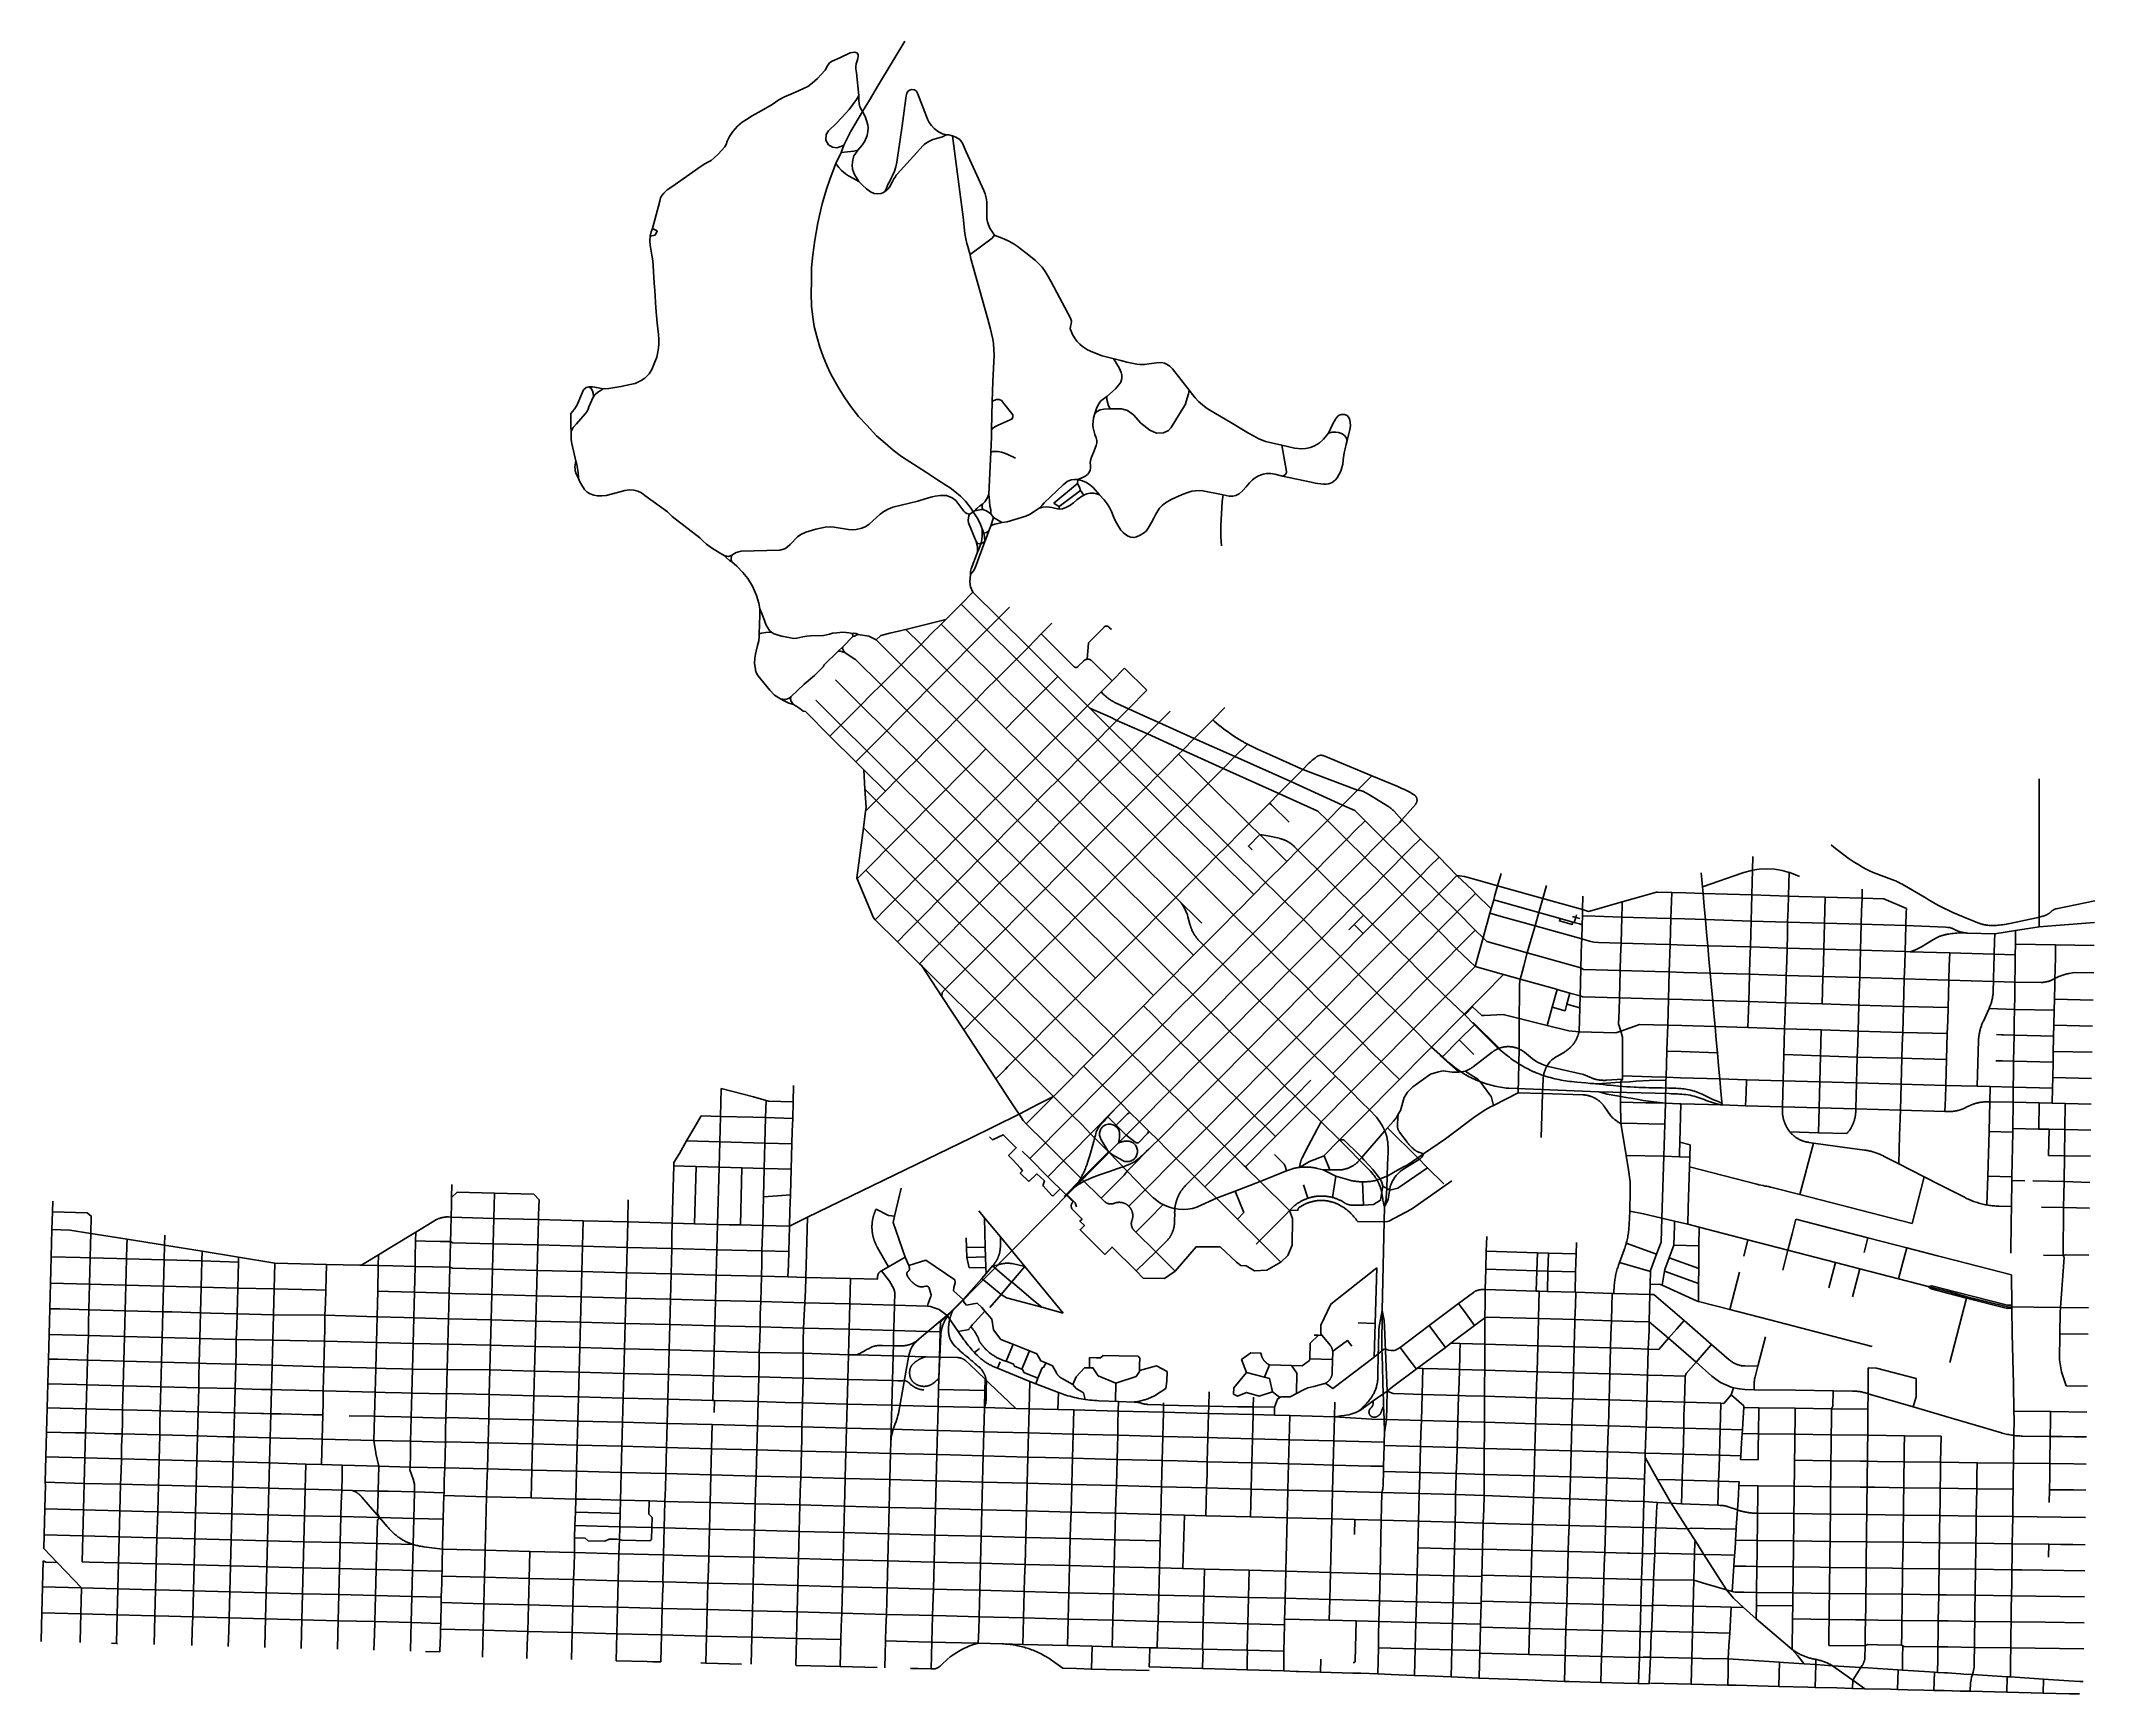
# Model space of a CAD drawing. Extents: x 486459 to 494398, y 5455945 to 5462335.
import ezdxf

# ---------------------------------------------------------------- set-up
doc = ezdxf.new("R2010")
doc.units = 0
for name, color, linetype in [('Arterial', 7, 'Continuous'), ('Collector', 7, 'Continuous'), ('NonCity', 7, 'Continuous'), ('Other', 7, 'Continuous'), ('Private', 7, 'Continuous'), ('Residential', 7, 'Continuous'), ('Secondary', 7, 'Continuous')]:
    doc.layers.add(name, color=color, linetype=linetype)

msp = doc.modelspace()

# ---------------------------------------------------------------- linework, layer by layer
at = {"layer": 'Arterial'}
for points in [[(490160.8, 5460105.3), (490061.1, 5460204.3)], [(490275.3, 5459991.6), (490160.8, 5460105.3)], [(490325.2, 5460042.5), (490275.3, 5459991.6)], [(490366.5, 5460084.1), (490325.2, 5460042.5)], [(490275.3, 5459991.6), (490229.3, 5459945.6)], [(490389.3, 5459878.4), (490275.3, 5459991.6)], [(490190.6, 5459906.5), (490151.9, 5459867.5)], [(490229.3, 5459945.6), (490190.6, 5459906.5)], [(490257, 5459918.1), (490229.3, 5459945.6)], [(490343.5, 5459832.2), (490257, 5459918.1)], [(490112.7, 5459829.2), (490074.6, 5459789.4)], [(490151.9, 5459867.5), (490112.7, 5459829.2)], [(490179.6, 5459840), (490151.9, 5459867.5)], [(490266.1, 5459754.1), (490179.6, 5459840)], [(490343.5, 5459832.2), (490304.8, 5459793.2)], [(490389.3, 5459878.4), (490343.5, 5459832.2)], [(490457.7, 5459718.9), (490343.5, 5459832.2)], [(490503.5, 5459765.1), (490389.3, 5459878.4)], [(490556.3, 5459818.5), (490503.5, 5459765.1)], [(490661.8, 5459753.1), (490614.4, 5459775.4), (490611.6, 5459776.8), (490608.9, 5459778.1), (490606.1, 5459779.6), (490603.4, 5459781), (490600.7, 5459782.6), (490598.1, 5459784.1), (490595.5, 5459785.8), (490592.9, 5459787.4), (490590.3, 5459789.1), (490587.7, 5459790.9), (490585.2, 5459792.7), (490582.8, 5459794.5), (490580.3, 5459796.4), (490577.9, 5459798.3), (490575.5, 5459800.3), (490573.2, 5459802.3), (490570.9, 5459804.3), (490568.6, 5459806.4), (490566.4, 5459808.6), (490564.6, 5459810.3), (490564.6, 5459810.3), (490556.3, 5459818.5)], [(490733, 5459824.7), (490661.8, 5459753.1)], [(489508.6, 5459647), (489414.4, 5459742.4)], [(490035.9, 5459750.4), (489997.1, 5459711.3)], [(490074.6, 5459789.4), (490035.9, 5459750.4)], [(490304.8, 5459793.2), (490266.1, 5459754.1)], [(490380.2, 5459640.9), (490266.1, 5459754.1)], [(490503.5, 5459765.1), (490457.7, 5459718.9)], [(490513.1, 5459755.6), (490503.5, 5459765.1)], [(490617.7, 5459708.5), (490592.3, 5459721.1), (490513.1, 5459755.6)], [(490589.3, 5459679.9), (490513.1, 5459755.6)], [(490661.8, 5459753.1), (490617.7, 5459708.5)], [(489608.5, 5459547.7), (489508.6, 5459647)], [(489958.4, 5459672.3), (489919.8, 5459633.2)], [(489997.1, 5459711.3), (489958.4, 5459672.3)], [(490418.9, 5459679.9), (490380.2, 5459640.9)], [(490457.7, 5459718.9), (490418.9, 5459679.9)], [(490543.5, 5459633.7), (490457.7, 5459718.9)], [(490589.3, 5459679.9), (490543.5, 5459633.7)], [(490617.7, 5459708.5), (490589.3, 5459679.9)], [(490674.8, 5459595), (490589.3, 5459679.9)], [(490735.3, 5459656.1), (490617.7, 5459708.5)], [(490735.3, 5459656.1), (490717.2, 5459637.8)], [(490872.3, 5459593.9), (490811.8, 5459621.2), (490735.3, 5459656.1)], [(489881, 5459594.1), (489842.4, 5459555.1)], [(489919.8, 5459633.2), (489881, 5459594.1)], [(489994.6, 5459558.9), (489919.8, 5459633.2)], [(490466.1, 5459555.7), (490380.2, 5459640.9)], [(490504.8, 5459594.7), (490466.1, 5459555.7)], [(490543.5, 5459633.7), (490504.8, 5459594.7)], [(490629, 5459548.8), (490543.5, 5459633.7)], [(490674.8, 5459595), (490629, 5459548.8)], [(490717.2, 5459637.8), (490674.8, 5459595)], [(490774.8, 5459495.7), (490674.8, 5459595)], [(490856.2, 5459577.7), (490817.3, 5459538.5)], [(490872.3, 5459593.9), (490856.2, 5459577.7)], [(490970.3, 5459464.5), (490856.2, 5459577.7)], [(490916.8, 5459638.8), (490872.3, 5459593.9)], [(491028.4, 5459523), (490872.3, 5459593.9)], [(491073.6, 5459568.6), (490916.8, 5459638.8)], [(491073.6, 5459568.6), (491028.4, 5459523)], [(491289.3, 5459471.7), (491073.6, 5459568.6)], [(489643.9, 5459442.2), (489639.3, 5459517.2)], [(489803.6, 5459516.1), (489764.9, 5459477)], [(489842.4, 5459555.1), (489803.6, 5459516.1)], [(490033.9, 5459519.9), (489994.6, 5459558.9)], [(490147.9, 5459406.6), (490033.9, 5459519.9)], [(490551.6, 5459470.8), (490466.1, 5459555.7)], [(490590.3, 5459509.8), (490551.6, 5459470.8)], [(490629, 5459548.8), (490590.3, 5459509.8)], [(490729, 5459449.5), (490629, 5459548.8)], [(490774.8, 5459495.7), (490729, 5459449.5)], [(490817.3, 5459538.5), (490774.8, 5459495.7)], [(490889, 5459382.4), (490774.8, 5459495.7)], [(491009.3, 5459503.7), (490970.3, 5459464.5)], [(491028.4, 5459523), (491009.3, 5459503.7)], [(491243.9, 5459425.8), (491028.4, 5459523)], [(491602.4, 5459494.5), (491547.3, 5459439)], [(491777.4, 5459403), (491777.3, 5459403.1), (491777.3, 5459403.6), (491777.2, 5459404), (491777.1, 5459404.4), (491777.1, 5459404.9), (491777, 5459405.3), (491776.9, 5459405.7), (491776.8, 5459406.1), (491776.7, 5459406.6), (491776.6, 5459407), (491776.4, 5459407.4), (491776.3, 5459407.8), (491776.2, 5459408.2), (491776, 5459408.6), (491775.9, 5459409), (491775.7, 5459409.4), (491775.5, 5459409.8), (491775.4, 5459410.2), (491775.2, 5459410.6), (491775, 5459411), (491774.8, 5459411.4), (491774.6, 5459411.8), (491774.4, 5459412.2), (491774.2, 5459412.6), (491773.9, 5459412.9), (491773.7, 5459413.3), (491773.5, 5459413.7), (491773.2, 5459414), (491773, 5459414.4), (491772.7, 5459414.7), (491772.5, 5459415.1), (491772.2, 5459415.4), (491772, 5459415.8), (491771.7, 5459416.1), (491771.4, 5459416.4), (491771.1, 5459416.8), (491770.8, 5459417.1), (491770.5, 5459417.4), (491770.2, 5459417.7), (491769.9, 5459418), (491769.6, 5459418.3), (491769.3, 5459418.6), (491768.9, 5459418.9), (491768.6, 5459419.2), (491768.3, 5459419.5), (491767.9, 5459419.7), (491767.6, 5459420), (491767.2, 5459420.2), (491766.9, 5459420.5), (491766.5, 5459420.7), (491766.2, 5459421), (491765.8, 5459421.2), (491765.4, 5459421.4), (491764.7, 5459421.9), (491764.4, 5459422), (491757.1, 5459426.3), (491749.6, 5459430.4), (491742.1, 5459434.4), (491734.5, 5459438.3), (491726.9, 5459442.1), (491719.2, 5459445.7), (491711.4, 5459449.1), (491703.6, 5459452.5), (491602.4, 5459494.5)], [(489646.3, 5459357.3), (489648.1, 5459373.4), (489643.9, 5459442.2)], [(489687.5, 5459398.9), (489643.9, 5459442.2)], [(489722.7, 5459434.3), (489687.5, 5459398.9)], [(489726.2, 5459437.9), (489722.7, 5459434.3)], [(489764.9, 5459477), (489726.2, 5459437.9)], [(490651.6, 5459371.5), (490551.6, 5459470.8)], [(490690.3, 5459410.5), (490651.6, 5459371.5)], [(490729, 5459449.5), (490690.3, 5459410.5)], [(490843.1, 5459336.2), (490729, 5459449.5)], [(490931.4, 5459425.2), (490889, 5459382.4)], [(490970.3, 5459464.5), (490931.4, 5459425.2)], [(491127.5, 5459308.5), (490970.3, 5459464.5)], [(491243.9, 5459425.8), (491207.4, 5459389)], [(491289.3, 5459471.7), (491243.9, 5459425.8)], [(491431.3, 5459321.9), (491394.3, 5459358.1), (491243.9, 5459425.8)], [(491489.9, 5459381.2), (491289.3, 5459471.7)], [(491547.3, 5459439), (491489.9, 5459381.2)], [(491719.4, 5459324.6), (491689.2, 5459357.6), (491687, 5459359.6), (491684.6, 5459361.7), (491682.1, 5459363.7), (491679.7, 5459365.8), (491677.2, 5459367.7), (491674.7, 5459369.7), (491672.1, 5459371.6), (491669.5, 5459373.4), (491666.9, 5459375.2), (491664.2, 5459376.9), (491593.6, 5459420.4), (491568.5, 5459434.2), (491567.7, 5459434.6), (491566.5, 5459435), (491565.2, 5459435.4), (491564, 5459435.8), (491562.7, 5459436.2), (491561.5, 5459436.6), (491560.2, 5459436.9), (491558.9, 5459437.2), (491557.7, 5459437.5), (491556.4, 5459437.8), (491555.1, 5459438), (491553.8, 5459438.2), (491552.5, 5459438.4), (491551.2, 5459438.6), (491549.9, 5459438.8), (491548.6, 5459438.9), (491547.3, 5459439)], [(489637.8, 5459293.2), (489646.3, 5459357.3)], [(489687.5, 5459398.9), (489646.3, 5459357.3)], [(489801.6, 5459285.6), (489687.5, 5459398.9)], [(490233.7, 5459321.4), (490147.9, 5459406.6)], [(490698.2, 5459325.1), (490651.6, 5459371.5)], [(490843.1, 5459336.2), (490804.4, 5459297.2)], [(490889, 5459382.4), (490843.1, 5459336.2)], [(491000.2, 5459180.3), (490843.1, 5459336.2)], [(491046.1, 5459226.5), (490889, 5459382.4)], [(491166.2, 5459347.5), (491127.5, 5459308.5)], [(491207.4, 5459389), (491166.2, 5459347.5)], [(491283.1, 5459315.2), (491215, 5459381.6), (491207.4, 5459389)], [(491489.9, 5459381.2), (491431.3, 5459321.9)], [(491543.9, 5459353), (491536.7, 5459360.2), (491489.9, 5459381.2)], [(491576.8, 5459320.5), (491543.9, 5459353)], [(491777.4, 5459403), (491777.4, 5459402.7), (491777.4, 5459402.3), (491777.5, 5459401.9), (491777.5, 5459401.4), (491777.5, 5459401), (491777.5, 5459400.5), (491777.5, 5459400.1), (491777.5, 5459399.7), (491777.5, 5459399.2), (491777.5, 5459398.8), (491777.5, 5459398.4), (491777.4, 5459397.9), (491777.4, 5459397.5), (491777.3, 5459397.1), (491777.3, 5459396.6), (491777.2, 5459396.2), (491777.2, 5459395.8), (491777.1, 5459395.4), (491777, 5459394.9), (491776.9, 5459394.5), (491776.8, 5459394.1), (491776.7, 5459393.7), (491776.6, 5459393.2), (491776.5, 5459392.8), (491776.3, 5459392.4), (491776.2, 5459392), (491776, 5459391.6), (491775.9, 5459391.2), (491775.7, 5459390.8), (491775.6, 5459390.4), (491775.4, 5459390), (491775.2, 5459389.6), (491775, 5459389.2), (491774.8, 5459388.8), (491774.6, 5459388.4), (491774.4, 5459388), (491774.2, 5459387.7), (491774, 5459387.3), (491773.8, 5459386.9), (491773.5, 5459386.5), (491773.3, 5459386.2), (491773.1, 5459385.8), (491772.8, 5459385.5), (491772.5, 5459385.1), (491772.3, 5459384.9), (491719.4, 5459324.6)], [(489613.6, 5459096.3), (489612.1, 5459099.8), (489637.8, 5459293.2)], [(489915.8, 5459172.1), (489801.6, 5459285.6)], [(490319.2, 5459236.3), (490233.7, 5459321.4)], [(490765.7, 5459258.1), (490698.2, 5459325.1)], [(490804.4, 5459297.2), (490765.7, 5459258.1)], [(490922.5, 5459101.9), (490765.7, 5459258.1)], [(491088.6, 5459269.3), (491046.1, 5459226.5)], [(491127.5, 5459308.5), (491088.6, 5459269.3)], [(491169.5, 5459266.9), (491125.7, 5459222.8), (491140.8, 5459207.7)], [(491169.5, 5459266.9), (491127.5, 5459308.5)], [(491317.2, 5459207.1), (491304.4, 5459219.9), (491304.1, 5459220.2), (491302.5, 5459221.6), (491300.9, 5459223.1), (491299.3, 5459224.6), (491297.7, 5459226), (491296.1, 5459227.4), (491294.4, 5459228.7), (491292.7, 5459230), (491291, 5459231.3), (491289.2, 5459232.6), (491287.5, 5459233.8), (491285.7, 5459235), (491283.9, 5459236.2), (491282, 5459237.4), (491280.2, 5459238.5), (491278.3, 5459239.5), (491276.4, 5459240.6), (491274.5, 5459241.6), (491272.6, 5459242.6), (491270.7, 5459243.5), (491268.7, 5459244.4), (491266.7, 5459245.3), (491264.8, 5459246.1), (491262.8, 5459246.9), (491260.8, 5459247.7), (491258.7, 5459248.4), (491256.7, 5459249.2), (491254.6, 5459249.8), (491252.6, 5459250.4), (491250.5, 5459251), (491248.4, 5459251.6), (491246.3, 5459252.1), (491244.2, 5459252.6), (491200.3, 5459262.4), (491169.5, 5459266.9)], [(491273.7, 5459163.2), (491169.5, 5459266.9)], [(491170.6, 5459265.8), (491169.5, 5459266.9)], [(491396.2, 5459286.7), (491317.2, 5459207.1)], [(491431.3, 5459321.9), (491396.2, 5459286.7)], [(491505.3, 5459248.4), (491431.3, 5459321.9)], [(491505.3, 5459248.4), (491470.3, 5459213.2)], [(491540.3, 5459283.7), (491505.3, 5459248.4)], [(491575.8, 5459178.5), (491505.3, 5459248.4)], [(491576.8, 5459320.5), (491540.3, 5459283.7)], [(491647.2, 5459250.6), (491576.8, 5459320.5)], [(491647.2, 5459250.6), (491610.8, 5459213.8)], [(491683.8, 5459287.4), (491647.2, 5459250.6)], [(491719.2, 5459179.1), (491647.2, 5459250.6)], [(491719.4, 5459324.6), (491709.2, 5459313), (491683.8, 5459287.4)], [(491790.7, 5459251.1), (491719.4, 5459324.6)], [(491790.7, 5459251.1), (491755.4, 5459215.3)], [(491862.7, 5459179.7), (491790.7, 5459251.1)], [(490001.3, 5459087.1), (489915.8, 5459172.1)], [(490419.1, 5459137.1), (490319.2, 5459236.3)], [(491000.2, 5459180.3), (490961.5, 5459141.2)], [(491046.1, 5459226.5), (491000.2, 5459180.3)], [(491146.4, 5459035), (491000.2, 5459180.3)], [(491192.3, 5459081.2), (491046.1, 5459226.5)], [(491317.2, 5459207.1), (491273.7, 5459163.2)], [(491356, 5459168.6), (491317.2, 5459207.1)], [(491427.4, 5459170), (491391.3, 5459133.6)], [(491470.3, 5459213.2), (491427.4, 5459170)], [(491575.8, 5459178.5), (491540.7, 5459143.3)], [(491610.8, 5459213.8), (491575.8, 5459178.5)], [(491647.7, 5459107.1), (491575.8, 5459178.5)], [(491719.2, 5459179.1), (491682.7, 5459142.3)], [(491755.4, 5459215.3), (491719.2, 5459179.1)], [(491791.2, 5459107.7), (491719.2, 5459179.1)], [(491862.7, 5459179.7), (491827.4, 5459144.9)], [(491930.9, 5459108.8), (491862.7, 5459179.7)], [(489683.4, 5458937.9), (489676.9, 5458945.6), (489613.6, 5459096.3)], [(490512.5, 5459044.3), (490419.1, 5459137.1)], [(490922.5, 5459101.9), (490884, 5459063.1)], [(490961.5, 5459141.2), (490922.5, 5459101.9)], [(491068.5, 5458956.5), (490922.5, 5459101.9)], [(491273.7, 5459163.2), (491192.3, 5459081.2)], [(491351.2, 5459093.2), (491266.8, 5459008.3)], [(491391.3, 5459133.6), (491351.2, 5459093.2)], [(491391.3, 5459133.6), (491356, 5459168.6)], [(491426.5, 5459098.6), (491391.3, 5459133.6)], [(491461.8, 5459063.7), (491426.5, 5459098.6)], [(491540.7, 5459143.3), (491461.8, 5459063.7)], [(491647.7, 5459107.1), (491612.8, 5459071.8)], [(491682.7, 5459142.3), (491647.7, 5459107.1)], [(491719.7, 5459035.7), (491647.7, 5459107.1)], [(491791.2, 5459107.7), (491754.7, 5459070.9)], [(491827.4, 5459144.9), (491791.2, 5459107.7)], [(491861.7, 5459037.7), (491791.2, 5459107.7)], [(491930.9, 5459108.8), (491898.1, 5459074.4)], [(492031.1, 5459085), (491960.9, 5459104.3), (491930.9, 5459108.8)], [(491991.7, 5459051.5), (491930.9, 5459108.8)], [(492102.6, 5459116.6), (492089.1, 5459068.7)], [(490087, 5459002.1), (490001.3, 5459087.1)], [(490533.2, 5459023.7), (490512.5, 5459044.3)], [(490690.1, 5458867.7), (490533.2, 5459023.7)], [(490845.3, 5459024.1), (490806.6, 5458985.1)], [(490884, 5459063.1), (490845.3, 5459024.1)], [(490858.5, 5459011), (490845.3, 5459024.1)], [(490902.8, 5458910.3), (490902, 5458912.5), (490901.2, 5458915.1), (490900.5, 5458917.6), (490899.7, 5458920.2), (490899.5, 5458920.8), (490892.2, 5458948.4), (490890.1, 5458956.1), (490884.4, 5458971), (490877.2, 5458985.2), (490868.5, 5458998.6), (490858.4, 5459011)], [(490945.2, 5458924.9), (490930.6, 5458939.4), (490858.5, 5459011)], [(491123.3, 5459011.7), (491107.7, 5458996)], [(491146.4, 5459035), (491123.3, 5459011.7)], [(491192.3, 5459081.2), (491146.4, 5459035)], [(491231.6, 5459043.2), (491192.3, 5459081.2)], [(491266.8, 5459008.3), (491231.6, 5459043.2)], [(491461.8, 5459063.7), (491338.5, 5458938.3)], [(491533.8, 5458992.2), (491461.8, 5459063.7)], [(491612.8, 5459071.8), (491533.8, 5458992.2)], [(491719.7, 5459035.7), (491684.8, 5459000.4)], [(491754.7, 5459070.9), (491719.7, 5459035.7)], [(491790.2, 5458965.7), (491719.7, 5459035.7)], [(491861.7, 5459037.7), (491825.2, 5459000.9)], [(491898.1, 5459074.4), (491861.7, 5459037.7)], [(491932.2, 5458967.7), (491861.7, 5459037.7)], [(492003.6, 5459039.8), (491968.6, 5459004.5)], [(492003.6, 5459039.8), (491991.7, 5459051.5)], [(492064.2, 5458979.7), (492003.6, 5459039.8)], [(492089.1, 5459068.7), (492031.1, 5459085)], [(492073.8, 5459014.2), (492064.2, 5458979.7)], [(492077.5, 5459027.3), (492073.8, 5459014.2)], [(492089.1, 5459068.7), (492077.5, 5459027.3)], [(492263.2, 5459020.2), (492089.1, 5459068.7)], [(492263.2, 5459020.2), (492248, 5458965.4)], [(492277.5, 5459070.2), (492263.2, 5459020.2)], [(492417.4, 5458976.8), (492263.2, 5459020.2)], [(492418.9, 5459028.5), (492417.4, 5458976.8)], [(492570.9, 5459006.9), (492702.5, 5459044.4), (492707.1, 5459044.3)], [(492707.1, 5459044.3), (492761.9, 5459042.7)], [(492761.9, 5459042.7), (492758.8, 5458942.2)], [(489769, 5458852.9), (489683.4, 5458937.9)], [(490186.7, 5458903), (490087, 5459002.1)], [(490767.8, 5458946), (490729.1, 5458907)], [(490806.6, 5458985.1), (490767.8, 5458946)], [(491068.5, 5458956.5), (491030.3, 5458917.9)], [(491107.7, 5458996), (491068.5, 5458956.5)], [(491107.2, 5458917.9), (491068.5, 5458956.5)], [(491266.8, 5459008.3), (491142.4, 5458882.8)], [(491338.5, 5458938.3), (491214.1, 5458811.8)], [(491302.1, 5458973.3), (491266.8, 5459008.3)], [(491338.5, 5458938.3), (491302.1, 5458973.3)], [(491409.3, 5458866.8), (491338.5, 5458938.3)], [(491533.8, 5458992.2), (491409.3, 5458866.8)], [(491570.5, 5458955.8), (491533.8, 5458992.2)], [(491605.8, 5458920.8), (491570.5, 5458955.8)], [(491684.8, 5459000.4), (491605.8, 5458920.8)], [(491790.2, 5458965.7), (491755.3, 5458930.5)], [(491825.2, 5459000.9), (491790.2, 5458965.7)], [(491860.8, 5458895.8), (491790.2, 5458965.7)], [(491895.7, 5458931), (491860.8, 5458895.8)], [(491932.2, 5458967.7), (491895.7, 5458931)], [(491968.6, 5459004.5), (491932.2, 5458967.7)], [(492002.6, 5458897.8), (491932.2, 5458967.7)], [(492059.5, 5458963), (492048.8, 5458924.9)], [(492064.2, 5458979.7), (492059.5, 5458963)], [(492103.2, 5458950.7), (492059.5, 5458963)], [(492233.6, 5458914), (492103.2, 5458950.7)], [(492248, 5458965.4), (492233.6, 5458914)], [(492416.7, 5458952.4), (492415.7, 5458918.4)], [(492417.4, 5458976.8), (492416.7, 5458952.4)], [(492416.7, 5458952.4), (492466.3, 5458950.9)], [(492417.4, 5458976.8), (492440.8, 5458969.8), (492446, 5458971.2), (492570.9, 5459006.9)], [(492466.3, 5458950.9), (492569.1, 5458947.9)], [(492569.1, 5458947.9), (492567.5, 5458897.5)], [(492570.5, 5458991.5), (492569.1, 5458947.9)], [(492569.1, 5458947.9), (492704.1, 5458943.8)], [(492570.9, 5459006.9), (492570.5, 5458991.5)], [(492704.1, 5458943.8), (492758.8, 5458942.2)], [(492758.8, 5458942.2), (492755.8, 5458841.6)], [(492758.8, 5458942.2), (492813.2, 5458940.6)], [(492813.2, 5458940.6), (492892, 5458938.3)], [(492892, 5458938.3), (493069.3, 5458932.3)], [(493069.3, 5458932.3), (493210.1, 5458928.5)], [(489854.6, 5458767.9), (489769, 5458852.9)], [(490300.9, 5458789.6), (490186.7, 5458903)], [(490690.1, 5458867.7), (490651.6, 5458828.9)], [(490729.1, 5458907), (490690.1, 5458867.7)], [(490836.3, 5458722.4), (490690.1, 5458867.7)], [(490952.3, 5458839.4), (490939.5, 5458852.1), (490937.6, 5458853.9), (490935.8, 5458855.9), (490934, 5458857.8), (490932.2, 5458859.8), (490930.5, 5458861.8), (490928.8, 5458863.9), (490927.1, 5458865.9), (490925.5, 5458868), (490923.9, 5458870.2), (490922.3, 5458872.3), (490920.8, 5458874.5), (490919.3, 5458876.7), (490917.9, 5458879), (490916.5, 5458881.2), (490915.1, 5458883.5), (490913.8, 5458885.8), (490912.5, 5458888.1), (490911.3, 5458890.5), (490910.1, 5458892.9), (490908.9, 5458895.3), (490907.8, 5458897.7), (490906.7, 5458900.1), (490905.7, 5458902.6), (490904.7, 5458905), (490903.8, 5458907.5), (490902.9, 5458910), (490902.8, 5458910.3)], [(491030.3, 5458917.9), (490952.3, 5458839.4)], [(491142.4, 5458882.8), (491026.4, 5458765.8)], [(491142.4, 5458882.8), (491107.2, 5458917.9)], [(491214.1, 5458811.8), (491142.4, 5458882.8)], [(491409.3, 5458866.8), (491284.9, 5458741.4)], [(491481.3, 5458795.4), (491409.3, 5458866.8)], [(491569.8, 5458884.5), (491481.3, 5458795.4)], [(491605.8, 5458920.8), (491569.8, 5458884.5)], [(491641.1, 5458885.8), (491605.8, 5458920.8)], [(491676.3, 5458850.9), (491641.1, 5458885.8)], [(491755.3, 5458930.5), (491676.3, 5458850.9)], [(491825.8, 5458860.5), (491746.8, 5458780.9)], [(491860.8, 5458895.8), (491825.8, 5458860.5)], [(491930.1, 5458825.8), (491860.8, 5458895.8)], [(491966.2, 5458861.1), (491930.1, 5458825.8)], [(492002.6, 5458897.8), (491966.2, 5458861.1)], [(492032.9, 5458867.8), (492002.6, 5458897.8)], [(492032.9, 5458867.8), (492016.3, 5458808.3)], [(492045.1, 5458911.6), (492032.9, 5458867.8)], [(492203.8, 5458809.7), (492047.4, 5458853.4), (492032.9, 5458867.8)], [(492048.8, 5458924.9), (492045.1, 5458911.6)], [(492218.9, 5458863.1), (492203.8, 5458809.7)], [(492233.6, 5458914), (492218.9, 5458863.1)], [(492414.1, 5458863.3), (492233.6, 5458914)], [(492414.1, 5458863.3), (492413.6, 5458844.1), (492412.6, 5458808.6)], [(492415.7, 5458918.4), (492414.1, 5458863.3)], [(492414.1, 5458863.3), (492444.5, 5458854.8), (492460.4, 5458851.6), (492479.3, 5458849.8), (492566, 5458847.2)], [(492567.5, 5458897.5), (492566, 5458847.2)], [(493210.1, 5458928.5), (493352.6, 5458924.5)], [(493352.6, 5458924.5), (493494.5, 5458920.4)], [(493494.5, 5458920.4), (493666.9, 5458915.3)], [(493666.9, 5458915.3), (493820.8, 5458908.6), (493829, 5458908.3), (493829.7, 5458908.3), (493830.3, 5458908.3), (493831, 5458908.2), (493831.7, 5458908.2), (493832.3, 5458908.1), (493833, 5458908), (493833.7, 5458907.9), (493834.3, 5458907.8), (493835, 5458907.7), (493835.6, 5458907.6), (493836.3, 5458907.4), (493836.9, 5458907.3), (493837.6, 5458907.1), (493838.2, 5458906.9), (493838.9, 5458906.8), (493839.5, 5458906.6), (493840.2, 5458906.3), (493840.8, 5458906.1), (493841.4, 5458905.9), (493842, 5458905.7), (493842.7, 5458905.4), (493843.3, 5458905.1), (493843.9, 5458904.9), (493844.4, 5458904.6), (493859.9, 5458897.3), (493860.2, 5458897.2), (493862, 5458896.4), (493863.9, 5458895.5), (493865.9, 5458894.7), (493867.8, 5458894), (493869.7, 5458893.2), (493871.7, 5458892.5), (493873.7, 5458891.9), (493875.7, 5458891.2), (493877.6, 5458890.6), (493879.6, 5458890.1), (493881.7, 5458889.6), (493883.7, 5458889.1), (493885.7, 5458888.6), (493887.7, 5458888.2), (493889.8, 5458887.8), (493891.8, 5458887.5), (493893.9, 5458887.2), (493895.2, 5458887)], [(493683.9, 5458814.1), (493685.4, 5458814.5), (493688.2, 5458815.4), (493690.9, 5458816.3), (493693.6, 5458817.2), (493696.2, 5458818.2), (493698.9, 5458819.2), (493701.5, 5458820.3), (493704.2, 5458821.4), (493706.8, 5458822.6), (493709.3, 5458823.8), (493711.9, 5458825.1), (493714.4, 5458826.4), (493717, 5458827.7), (493719.4, 5458829.1), (493721.9, 5458830.5), (493724.4, 5458832), (493726.8, 5458833.5), (493773.6, 5458861.8)], [(493773.6, 5458861.8), (493776, 5458863.1), (493778.3, 5458864.5), (493780.7, 5458865.8), (493783.1, 5458867), (493785.6, 5458868.2), (493788, 5458869.4), (493790.5, 5458870.5), (493793, 5458871.6), (493795.5, 5458872.6), (493798.1, 5458873.6), (493800.6, 5458874.5), (493803.2, 5458875.4), (493805.8, 5458876.3), (493808.4, 5458877.1), (493811, 5458877.9), (493813.6, 5458878.6), (493816.2, 5458879.3), (493818.9, 5458879.9), (493821.5, 5458880.5), (493824.2, 5458881), (493826.2, 5458881.4), (493832.4, 5458882.4), (493838.6, 5458883.4), (493844.9, 5458884.2), (493851.2, 5458885), (493857.5, 5458885.6), (493863.8, 5458886.1), (493870.1, 5458886.5), (493876.4, 5458886.8), (493882.7, 5458887), (493889, 5458887), (493895.2, 5458887)], [(493895.2, 5458887), (493896, 5458886.9), (493898, 5458886.7), (493900.1, 5458886.5), (493902.2, 5458886.3), (493904.2, 5458886.2), (493906.3, 5458886.1), (494010.9, 5458882.9)], [(494010.9, 5458882.9), (494091.2, 5458896)], [(494091.2, 5458896), (494182, 5458910.9)], [(494182, 5458910.9), (494247.2, 5458915.1)], [(494247.2, 5458915.1), (494396.1, 5458926.8)], [(490457.9, 5458633.8), (490300.9, 5458789.6)], [(490612.9, 5458789.9), (490574.1, 5458750.8)], [(490651.6, 5458828.9), (490612.9, 5458789.9)], [(490914.1, 5458800.8), (490875.3, 5458761.8)], [(490952.3, 5458839.4), (490914.1, 5458800.8)], [(490991.2, 5458800.8), (490952.3, 5458839.4)], [(491026.4, 5458765.8), (490991.2, 5458800.8)], [(491214.1, 5458811.8), (491096.8, 5458696)], [(491248.2, 5458777.9), (491214.1, 5458811.8)], [(491284.9, 5458741.4), (491248.2, 5458777.9)], [(491481.3, 5458795.4), (491357, 5458670)], [(491516.6, 5458760.4), (491481.3, 5458795.4)], [(491676.3, 5458850.9), (491551.8, 5458725.5)], [(491746.8, 5458780.9), (491622.4, 5458655.5)], [(491711.6, 5458815.9), (491676.3, 5458850.9)], [(491746.8, 5458780.9), (491711.6, 5458815.9)], [(491782.1, 5458745.9), (491746.8, 5458780.9)], [(491896.3, 5458790.6), (491858.7, 5458752.7)], [(491930.1, 5458825.8), (491896.3, 5458790.6)], [(492001.8, 5458756.5), (491930.1, 5458825.8)], [(492016.3, 5458808.3), (492001.8, 5458756.5)], [(492203.8, 5458809.7), (492190.6, 5458759.6)], [(492411, 5458751.8), (492203.8, 5458809.7)], [(492412.3, 5458801.6), (492411, 5458751.8)], [(492412.6, 5458808.6), (492412.3, 5458801.6)], [(492564.6, 5458797), (492563, 5458741.7)], [(492566, 5458847.2), (492564.6, 5458797)], [(492566, 5458847.2), (492701.1, 5458843.3)], [(492701.1, 5458843.3), (492755.8, 5458841.6)], [(492755.8, 5458841.6), (492752.6, 5458736.1)], [(492755.8, 5458841.6), (492810.2, 5458840)], [(492810.2, 5458840), (492901.2, 5458837.2)], [(492901.2, 5458837.2), (493066, 5458832.5)], [(493066, 5458832.5), (493207.8, 5458828.3)], [(493207.8, 5458828.3), (493349.6, 5458824.1)], [(493349.6, 5458824.1), (493491.5, 5458819.9)], [(493491.5, 5458819.9), (493664, 5458814.6)], [(493664, 5458814.6), (493683.9, 5458814.1)], [(489863, 5458759.5), (489854.6, 5458767.9)], [(489954.4, 5458668.7), (489863, 5458759.5)], [(489941.3, 5458641), (489863, 5458759.5)], [(490535.4, 5458711.8), (490496.6, 5458672.8)], [(490574.1, 5458750.8), (490535.4, 5458711.8)], [(490836.3, 5458722.4), (490797.9, 5458683.7)], [(490875.3, 5458761.8), (490836.3, 5458722.4)], [(490910.5, 5458649), (490836.3, 5458722.4)], [(491026.4, 5458765.8), (490910.5, 5458649)], [(491096.8, 5458696), (490980.9, 5458579.1)], [(491096.8, 5458696), (491026.4, 5458765.8)], [(491132.1, 5458660.7), (491096.8, 5458696)], [(491284.9, 5458741.4), (491168.9, 5458624.5)], [(491321.7, 5458704.9), (491284.9, 5458741.4)], [(491357, 5458670), (491321.7, 5458704.9)], [(491551.8, 5458725.5), (491427.4, 5458600)], [(491551.8, 5458725.5), (491516.6, 5458760.4)], [(491587.1, 5458690.5), (491551.8, 5458725.5)], [(491817.3, 5458710.9), (491692.9, 5458585.4)], [(491817.3, 5458710.9), (491782.1, 5458745.9)], [(491858.7, 5458752.7), (491817.3, 5458710.9)], [(491887.9, 5458641), (491817.3, 5458710.9)], [(491966.7, 5458720.6), (491935.4, 5458688.9)], [(492001.8, 5458756.5), (491966.7, 5458720.6)], [(492112.1, 5458726.1), (492001.8, 5458756.5)], [(492112.1, 5458726.1), (492037.2, 5458650.5)], [(492176.2, 5458708.2), (492112.1, 5458726.1)], [(492176.2, 5458708.2), (492173.5, 5458688.2), (492173.1, 5458654.3)], [(492190.6, 5458759.6), (492179.6, 5458721.5), (492176.2, 5458708.2)], [(492307.3, 5458671.6), (492176.2, 5458708.2)], [(492411, 5458751.8), (492409.3, 5458691)], [(492411, 5458751.8), (492420.7, 5458746), (492563, 5458741.7)], [(492563, 5458741.7), (492561.3, 5458686.5)], [(492563, 5458741.7), (492698, 5458737.7)], [(492698, 5458737.7), (492752.6, 5458736.1)], [(492752.6, 5458736.1), (492749.5, 5458630.5)], [(492752.6, 5458736.1), (492807, 5458734.4)], [(492807, 5458734.4), (492910.8, 5458731.3)], [(492910.8, 5458731.3), (493062.9, 5458726.9)], [(493062.9, 5458726.9), (493204.7, 5458722.7)], [(493204.7, 5458722.7), (493346.6, 5458718.5)], [(493346.6, 5458718.5), (493488.4, 5458714.4)], [(493488.4, 5458714.4), (493661, 5458709)], [(493661, 5458709), (493833.6, 5458704)], [(493833.6, 5458704), (494005.4, 5458699.5)], [(494005.4, 5458699.5), (494088.3, 5458696.8)], [(494088.3, 5458696.8), (494190.1, 5458695), (494190.3, 5458695.1), (494192.4, 5458695.2), (494194.5, 5458695.3), (494196.6, 5458695.5), (494198.7, 5458695.8), (494200.8, 5458696.1), (494202.8, 5458696.4), (494204.9, 5458696.7), (494207, 5458697.1), (494209, 5458697.5), (494211.1, 5458698), (494213.1, 5458698.4), (494215.2, 5458699), (494217.2, 5458699.5), (494219.2, 5458700.1), (494221.2, 5458700.7), (494223.2, 5458701.4), (494225.2, 5458702.1), (494227.1, 5458702.8), (494229.1, 5458703.6), (494231, 5458704.4), (494233, 5458705.2), (494234.9, 5458706.1), (494236.8, 5458707), (494238.6, 5458707.9), (494240.5, 5458708.9), (494242.8, 5458710.2)], [(494242.8, 5458710.2), (494255.1, 5458716.9), (494258.7, 5458718.4), (494262.4, 5458719.8), (494266.1, 5458721.2), (494269.8, 5458722.5), (494273.5, 5458723.8), (494277.3, 5458725), (494281.1, 5458726.1), (494284.9, 5458727.2), (494288.7, 5458728.2), (494292.5, 5458729.1), (494296.4, 5458730), (494298.4, 5458730.4), (494318.1, 5458734.2), (494393, 5458732.6)], [(489941.3, 5458641), (489942.3, 5458656.2), (489954.4, 5458668.7), (489954.4, 5458668.7)], [(490025.6, 5458511.7), (489941.3, 5458641)], [(490068.5, 5458555.3), (489954.4, 5458668.7)], [(490457.9, 5458633.8), (490419.1, 5458594.7)], [(490496.6, 5458672.8), (490457.9, 5458633.8)], [(490604.3, 5458488.6), (490457.9, 5458633.8)], [(490759.1, 5458644.6), (490720.2, 5458605.5)], [(490797.9, 5458683.7), (490759.1, 5458644.6)], [(490910.5, 5458649), (490862.6, 5458600.7)], [(490980.9, 5458579.1), (490910.5, 5458649)], [(491168.9, 5458624.5), (491052.9, 5458507.6)], [(491168.9, 5458624.5), (491132.1, 5458660.7)], [(491205.8, 5458587.9), (491168.9, 5458624.5)], [(491357, 5458670), (491241, 5458553)], [(491392.2, 5458635), (491357, 5458670)], [(491427.4, 5458600), (491392.2, 5458635)], [(491622.4, 5458655.5), (491498.5, 5458529.7)], [(491622.4, 5458655.5), (491587.1, 5458690.5)], [(491657.6, 5458620.5), (491622.4, 5458655.5)], [(491692.9, 5458585.4), (491657.6, 5458620.5)], [(491887.9, 5458641), (491763.4, 5458515.4)], [(491935.4, 5458688.9), (491887.9, 5458641)], [(491959.4, 5458572.1), (491887.9, 5458641)], [(492037.2, 5458650.5), (491959.4, 5458572.1)], [(492173.1, 5458654.3), (492172.8, 5458555.8)], [(492319.2, 5458668.3), (492299.5, 5458599.8)], [(492319.2, 5458668.3), (492307.3, 5458671.6)], [(492368.8, 5458654.5), (492319.2, 5458668.3)], [(492407.9, 5458643.6), (492368.8, 5458654.5)], [(492407.9, 5458643.6), (492406.5, 5458597.1)], [(492409.3, 5458691), (492407.9, 5458643.6)], [(492407.9, 5458643.6), (492417.8, 5458639.3), (492559.8, 5458636.2)], [(492559.8, 5458636.2), (492558.3, 5458585.9)], [(492561.3, 5458686.5), (492559.8, 5458636.2)], [(492559.8, 5458636.2), (492694.8, 5458632.1)], [(492694.8, 5458632.1), (492749.5, 5458630.5)], [(492749.5, 5458630.5), (492746.4, 5458530)], [(490225.5, 5458399.5), (490068.5, 5458555.3)], [(490380.4, 5458555.7), (490341.7, 5458516.7)], [(490419.1, 5458594.7), (490380.4, 5458555.7)], [(490720.2, 5458605.5), (490642.9, 5458527.5)], [(490759.1, 5458566.9), (490720.2, 5458605.5)], [(490794.3, 5458532), (490759.1, 5458566.9)], [(490862.6, 5458600.7), (490794.3, 5458532)], [(490938.4, 5458536.3), (490864.8, 5458462.1)], [(490980.9, 5458579.1), (490938.4, 5458536.3)], [(491016.1, 5458544.1), (490980.9, 5458579.1)], [(491052.9, 5458507.6), (491016.1, 5458544.1)], [(491241, 5458553), (491124.9, 5458436.1)], [(491241, 5458553), (491205.8, 5458587.9)], [(491276.2, 5458518), (491241, 5458553)], [(491427.4, 5458600), (491311.5, 5458483)], [(491462.7, 5458565), (491427.4, 5458600)], [(491498.5, 5458529.7), (491462.7, 5458565)], [(491692.9, 5458585.4), (491568.6, 5458460.3)], [(491763.4, 5458515.4), (491692.9, 5458585.4)], [(491959.4, 5458572.1), (491833.9, 5458445.4)], [(492172.8, 5458555.8), (492172.4, 5458438)], [(492280.3, 5458529.1), (492172.8, 5458555.8)], [(492299.5, 5458599.8), (492280.3, 5458529.1)], [(492406.5, 5458597.1), (492403.8, 5458504.2)], [(492558.3, 5458585.9), (492556.8, 5458535.6), (492556.8, 5458535.6)], [(492556.8, 5458535.6), (492565.5, 5458507.1)], [(490149.3, 5458322.7), (490025.6, 5458511.7)], [(490303, 5458477.6), (490264.2, 5458438.5)], [(490341.7, 5458516.7), (490303, 5458477.6)], [(490604.3, 5458488.6), (490565.4, 5458449.4)], [(490642.9, 5458527.5), (490604.3, 5458488.6)], [(490643.1, 5458450.1), (490604.3, 5458488.6)], [(490794.3, 5458532), (490678.3, 5458415.1)], [(490864.8, 5458462.1), (490748.8, 5458345.1)], [(490829.6, 5458497), (490794.3, 5458532)], [(490864.8, 5458462.1), (490829.6, 5458497)], [(490900.1, 5458427.1), (490864.8, 5458462.1)], [(491052.9, 5458507.6), (490936.8, 5458390.6)], [(491089.6, 5458471.1), (491052.9, 5458507.6)], [(491124.9, 5458436.1), (491089.6, 5458471.1)], [(491311.5, 5458483), (491195.5, 5458366.1)], [(491311.5, 5458483), (491276.2, 5458518)], [(491346.7, 5458448), (491311.5, 5458483)], [(491498.5, 5458529.7), (491381.9, 5458413)], [(491568.6, 5458460.3), (491452.4, 5458343)], [(491533.2, 5458495.1), (491498.5, 5458529.7)], [(491568.6, 5458460.3), (491533.2, 5458495.1)], [(491602.8, 5458424.2), (491568.6, 5458460.3)], [(491763.4, 5458515.4), (491744.2, 5458497.2), (491638.8, 5458390.1)], [(491833.9, 5458445.4), (491763.4, 5458515.4)], [(492403.8, 5458504.2), (492403.3, 5458502.1), (492402.8, 5458500), (492402.2, 5458497.9), (492401.6, 5458495.9), (492400.9, 5458493.8), (492400.2, 5458491.8), (492399.5, 5458489.7), (492398.8, 5458487.7), (492398, 5458485.7), (492397.1, 5458483.7), (492396.3, 5458481.7), (492395.4, 5458479.8), (492394.4, 5458477.8), (492393.5, 5458475.9), (492392.5, 5458474), (492391.4, 5458472.1), (492390.4, 5458470.2), (492389.3, 5458468.3), (492388.1, 5458466.5), (492387, 5458464.7), (492385.8, 5458462.9), (492384.5, 5458461.1), (492383.3, 5458459.4), (492382, 5458457.6), (492380.7, 5458455.9), (492379.3, 5458454.2), (492378, 5458452.6), (492376.5, 5458450.9), (492375.1, 5458449.3), (492373.6, 5458447.7), (492372.2, 5458446.2), (492370.6, 5458444.6), (492369.1, 5458443.1), (492367.5, 5458441.6), (492365.9, 5458440.2), (492364.3, 5458438.8), (492362.7, 5458437.4), (492361, 5458436), (492359.3, 5458434.6), (492357.6, 5458433.3), (492355.9, 5458432.1), (492354.1, 5458430.8), (492352.3, 5458429.6), (492350.5, 5458428.4), (492348.7, 5458427.2), (492347.2, 5458426.3), (492317.4, 5458409), (492317.2, 5458408.9), (492307.7, 5458402.8), (492299, 5458395.7), (492291, 5458387.8), (492283.9, 5458379), (492279.4, 5458372)], [(492403.8, 5458504.2), (492364, 5458508.4), (492280.3, 5458529.1)], [(492403.8, 5458504.2), (492546.5, 5458500.2), (492565.5, 5458507.1)], [(492565.5, 5458507.1), (492637.6, 5458533.2), (492691.8, 5458531.6)], [(492565.5, 5458507.1), (492571.9, 5458484.1), (492571.9, 5458333.8)], [(492691.8, 5458531.6), (492746.4, 5458530)], [(492746.4, 5458530), (492743.3, 5458434.4)], [(490225.5, 5458399.5), (490194.8, 5458368.5)], [(490264.2, 5458438.5), (490225.5, 5458399.5)], [(490372, 5458254.5), (490225.5, 5458399.5)], [(490526.7, 5458410.4), (490488.1, 5458371.5)], [(490565.4, 5458449.4), (490526.7, 5458410.4)], [(490678.3, 5458415.1), (490562.2, 5458298)], [(490678.3, 5458415.1), (490643.1, 5458450.1)], [(490713.6, 5458380.1), (490678.3, 5458415.1)], [(490748.8, 5458345.1), (490713.6, 5458380.1)], [(490936.8, 5458390.6), (490820.8, 5458273.7)], [(490936.8, 5458390.6), (490900.1, 5458427.1)], [(490973.6, 5458354.2), (490936.8, 5458390.6)], [(491124.9, 5458436.1), (491008.8, 5458319.2)], [(491160.2, 5458401.1), (491124.9, 5458436.1)], [(491195.5, 5458366.1), (491160.2, 5458401.1)], [(491381.9, 5458413), (491265.9, 5458296.1)], [(491381.9, 5458413), (491346.7, 5458448)], [(491417.2, 5458378), (491381.9, 5458413)], [(491452.4, 5458343), (491417.2, 5458378)], [(491638.8, 5458390.1), (491602.8, 5458424.2)], [(491638.8, 5458390.1), (491604.5, 5458355.4)], [(491638.8, 5458390.1), (491674.2, 5458355.1)], [(491804.5, 5458415.8), (491709.5, 5458320.1)], [(491833.9, 5458445.4), (491823.4, 5458435.1), (491804.5, 5458415.8)], [(492094.9, 5458440.7), (492093.4, 5458440.1), (492091.7, 5458439.5), (492090.1, 5458438.8), (492088.5, 5458438.1), (492086.9, 5458437.3), (492085.3, 5458436.6), (492083.8, 5458435.8), (492082.2, 5458434.9), (492080.7, 5458434.1), (492079.1, 5458433.2), (492077.6, 5458432.3), (492076.1, 5458431.3), (492074.7, 5458430.4), (492073.2, 5458429.4), (492071.8, 5458428.4), (492070.3, 5458427.4), (492068.9, 5458426.3), (492067.5, 5458425.2), (491994.8, 5458369.2), (491993.3, 5458368.1), (491991.8, 5458367), (491990.3, 5458365.9), (491988.7, 5458364.9), (491987.1, 5458363.9), (491985.6, 5458362.9), (491984, 5458361.9), (491982.4, 5458361), (491980.7, 5458360), (491979.1, 5458359.2), (491977.4, 5458358.3), (491975.7, 5458357.5), (491974.1, 5458356.7), (491972.3, 5458355.9), (491970.6, 5458355.2), (491968.9, 5458354.5), (491967.2, 5458353.8), (491965.4, 5458353.2), (491964.4, 5458352.8)], [(492172.4, 5458438), (492172.1, 5458438.2), (492170.5, 5458438.9), (492168.8, 5458439.6), (492167.2, 5458440.2), (492165.6, 5458440.9), (492163.9, 5458441.5), (492162.2, 5458442), (492160.6, 5458442.6), (492158.9, 5458443.1), (492157.2, 5458443.6), (492155.5, 5458444), (492153.8, 5458444.4), (492152.1, 5458444.8), (492150.3, 5458445.2), (492148.6, 5458445.5), (492146.9, 5458445.8), (492145.1, 5458446.1), (492143.4, 5458446.3), (492141.6, 5458446.6), (492139.9, 5458446.7), (492138.1, 5458446.9), (492136.4, 5458447), (492134.6, 5458447.1), (492132.8, 5458447.2), (492131.1, 5458447.2), (492129.3, 5458447.2), (492127.6, 5458447.1), (492125.8, 5458447.1), (492124, 5458447), (492122.3, 5458446.8), (492120.5, 5458446.7), (492118.8, 5458446.5), (492117, 5458446.3), (492115.3, 5458446), (492113.5, 5458445.8), (492111.8, 5458445.4), (492110.1, 5458445.1), (492108.4, 5458444.7), (492106.6, 5458444.3), (492104.9, 5458443.9), (492103.2, 5458443.4), (492101.5, 5458443), (492099.8, 5458442.4), (492098.2, 5458441.9), (492096.5, 5458441.3), (492094.9, 5458440.7)], [(492279.4, 5458372), (492279.2, 5458372.1), (492259.7, 5458379.6), (492241.2, 5458389), (492223.7, 5458400.4), (492215.6, 5458407), (492192.4, 5458425.8), (492189.7, 5458428), (492180.8, 5458433.8), (492172.4, 5458438)], [(492743.2, 5458429.6), (492740.1, 5458328.7)], [(492743.3, 5458434.4), (492743.2, 5458429.6)], [(490186.5, 5458360.3), (490149.3, 5458322.7)], [(490208, 5458234.3), (490149.3, 5458322.7)], [(490194.8, 5458368.5), (490186.5, 5458360.3)], [(490449.2, 5458332.3), (490410.5, 5458293.3)], [(490562.2, 5458298), (490446.2, 5458181)], [(490488.1, 5458371.5), (490449.2, 5458332.3)], [(490526.9, 5458333), (490488.1, 5458371.5)], [(490562.2, 5458298), (490526.9, 5458333)], [(490597.4, 5458263.1), (490562.2, 5458298)], [(490748.8, 5458345.1), (490632.7, 5458228.1)], [(490784.1, 5458310.2), (490748.8, 5458345.1)], [(490820.8, 5458273.7), (490784.1, 5458310.2)], [(491008.8, 5458319.2), (490892.9, 5458202.2)], [(491008.8, 5458319.2), (490973.6, 5458354.2)], [(491044.1, 5458284.2), (491008.8, 5458319.2)], [(491195.5, 5458366.1), (491079.5, 5458249.2)], [(491265.9, 5458296.1), (491149.9, 5458179.4)], [(491230.7, 5458331.1), (491195.5, 5458366.1)], [(491265.9, 5458296.1), (491230.7, 5458331.1)], [(491306.2, 5458256.2), (491265.9, 5458296.1)], [(491366.9, 5458317.3), (491306.2, 5458256.2)], [(491462.2, 5458333.3), (491346.4, 5458216.3)], [(491462.2, 5458333.3), (491452.4, 5458343)], [(491487.6, 5458308.3), (491462.2, 5458333.3)], [(491523, 5458273.2), (491487.6, 5458308.3)], [(491604.5, 5458355.4), (491523, 5458273.2)], [(491674.2, 5458355.1), (491709.5, 5458320.1)], [(491709.5, 5458320.1), (491674.9, 5458285.3)], [(491939.6, 5458348.8), (491937.6, 5458348.5), (491913.3, 5458349), (491878.7, 5458353.3), (491860.9, 5458350.1), (491830.1, 5458340.9), (491761.4, 5458291.2), (491740.9, 5458271.2), (491727.4, 5458250.7), (491713.4, 5458199.9), (491705.2, 5458185.7)], [(491964.4, 5458352.8), (491939.6, 5458348.8)], [(491964.4, 5458352.8), (491975.4, 5458345.2), (492012.1, 5458321.4), (492020.4, 5458314), (492063.4, 5458256.3), (492064.1, 5458255.2), (492072.7, 5458219.5)], [(492279.4, 5458372), (492420.7, 5458339), (492452.1, 5458326.2), (492454.2, 5458325.3), (492456.3, 5458324.5), (492458.4, 5458323.8), (492460.6, 5458323.1), (492462.7, 5458322.4), (492464.8, 5458321.8), (492467, 5458321.2), (492469.2, 5458320.6), (492471.3, 5458320.1), (492473.5, 5458319.6), (492475.7, 5458319.1), (492477.9, 5458318.7), (492480.1, 5458318.4), (492482.4, 5458318), (492484.6, 5458317.7), (492486.8, 5458317.5), (492489, 5458317.3), (492491.3, 5458317.1), (492493.5, 5458317), (492495.7, 5458316.9), (492498, 5458316.8), (492500.2, 5458316.8), (492502.5, 5458316.8), (492504.7, 5458316.8), (492506.9, 5458316.9), (492509.2, 5458317.1), (492509.3, 5458317.1), (492572, 5458321.7)], [(492572, 5458321.7), (492564.7, 5458311.9), (492564, 5458233.2)], [(492571.9, 5458333.8), (492572, 5458321.7)], [(492571.9, 5458333.8), (492685.5, 5458330.4)], [(492685.5, 5458330.4), (492740.1, 5458328.7)], [(492739.8, 5458316.8), (492737.5, 5458228.1)], [(492740.1, 5458328.7), (492739.8, 5458316.8)], [(490228.7, 5458203.3), (490208, 5458234.3)], [(490372, 5458254.5), (490332.8, 5458215)], [(490410.5, 5458293.3), (490372, 5458254.5)], [(490410.9, 5458216), (490372, 5458254.5)], [(490632.7, 5458228.1), (490597.4, 5458263.1)], [(490632.7, 5458228.1), (490615, 5458210.2)], [(490668, 5458193.1), (490632.7, 5458228.1)], [(490820.8, 5458273.7), (490704.7, 5458156.6)], [(490857.6, 5458237.2), (490820.8, 5458273.7)], [(490892.9, 5458202.2), (490857.6, 5458237.2)], [(491079.5, 5458249.2), (491043.4, 5458212.9)], [(491079.5, 5458249.2), (491044.1, 5458284.2)], [(491114.7, 5458214.2), (491079.5, 5458249.2)], [(491306.2, 5458256.2), (491190.1, 5458139.4)], [(491346.4, 5458216.3), (491230.2, 5458099.4)], [(491346.4, 5458216.3), (491306.2, 5458256.2)], [(491407.5, 5458156.5), (491346.4, 5458216.3)], [(491523, 5458273.2), (491407.5, 5458156.5)], [(491563.3, 5458232.9), (491523, 5458273.2)], [(491593.3, 5458203.1), (491563.3, 5458232.9)], [(491674.9, 5458285.3), (491593.3, 5458203.1)], [(492072.7, 5458219.5), (492067.9, 5458217.2), (492061.7, 5458214), (492055.5, 5458210.8), (492049.4, 5458207.4), (492043.4, 5458203.9), (492037.4, 5458200.4), (492031.4, 5458196.7), (492025.6, 5458192.9), (492019.8, 5458189), (492014, 5458185), (492008.4, 5458180.9), (492002.8, 5458176.8), (491887.3, 5458090.6), (491803.1, 5458032.3)], [(492168.1, 5458268.2), (492072.7, 5458219.5)], [(492262.3, 5458265.4), (492168.1, 5458268.2)], [(492262.3, 5458265.4), (492417.8, 5458260.7), (492419.5, 5458260.7), (492421.3, 5458260.6), (492423.2, 5458260.4), (492425, 5458260.3), (492426.9, 5458260.1), (492428.7, 5458259.8), (492430.5, 5458259.6), (492432.4, 5458259.3), (492434.2, 5458258.9), (492436, 5458258.6), (492437.8, 5458258.2), (492439.6, 5458257.8), (492441.4, 5458257.3), (492443.2, 5458256.8), (492445, 5458256.3), (492446.7, 5458255.8), (492448.5, 5458255.2), (492450.2, 5458254.6), (492452, 5458253.9), (492453.7, 5458253.3), (492455.4, 5458252.6), (492457.1, 5458251.8), (492458.8, 5458251.1), (492460.5, 5458250.3), (492462.1, 5458249.5), (492463.8, 5458248.6), (492465.4, 5458247.8), (492467, 5458246.9), (492468.6, 5458245.9), (492470.2, 5458245), (492471.8, 5458244), (492473.3, 5458243), (492474.8, 5458241.9), (492476.4, 5458240.9), (492477.8, 5458239.8), (492479.3, 5458238.6), (492480.8, 5458237.5), (492482.2, 5458236.3), (492483.6, 5458235.1), (492485, 5458233.9), (492486.4, 5458232.7), (492487.7, 5458231.4), (492489.1, 5458230.1), (492490.4, 5458228.8), (492491.6, 5458227.5), (492492.9, 5458226.1), (492494.1, 5458224.7), (492495.3, 5458223.3), (492496.5, 5458221.9), (492497.7, 5458220.5), (492498.8, 5458219), (492499.9, 5458217.5), (492501, 5458216), (492501.7, 5458215), (492524.7, 5458181.4), (492526.5, 5458179.5), (492528.2, 5458177.7), (492530, 5458175.9), (492531.8, 5458174.1), (492533.6, 5458172.4), (492535.5, 5458170.7), (492537.4, 5458169), (492539.3, 5458167.4), (492541.2, 5458165.8), (492543.2, 5458164.2), (492545.2, 5458162.7), (492547.2, 5458161.2), (492549.3, 5458159.7), (492551.4, 5458158.3), (492553.5, 5458156.9), (492555.6, 5458155.5), (492557.8, 5458154.2), (492559.9, 5458152.9), (492562.1, 5458151.7), (492564.4, 5458150.5), (492565.5, 5458149.9)], [(492564, 5458233.2), (492564, 5458222.4), (492564.7, 5458159.2), (492565.5, 5458149.9)], [(492737.5, 5458228.1), (492734.9, 5458147.5)], [(490267, 5458148.7), (490255, 5458161), (490239.7, 5458186.7), (490228.7, 5458203.3)], [(490298.6, 5458180.6), (490267, 5458148.7)], [(490341.1, 5458075.1), (490267, 5458148.7)], [(490332.8, 5458215), (490298.6, 5458180.6)], [(490446.2, 5458181), (490372.7, 5458106.9)], [(490446.2, 5458181), (490410.9, 5458216)], [(490481.4, 5458146.1), (490446.2, 5458181)], [(490516.1, 5458110.5), (490481.4, 5458146.1)], [(490615, 5458210.2), (490516.1, 5458110.5)], [(490704.7, 5458156.6), (490668, 5458193.1)], [(490741.5, 5458120), (490704.7, 5458156.6)], [(490892.9, 5458202.2), (490776.7, 5458085.1)], [(490928.1, 5458167.2), (490892.9, 5458202.2)], [(490963.4, 5458132.2), (490928.1, 5458167.2)], [(491043.4, 5458212.9), (490963.4, 5458132.2)], [(491149.9, 5458179.4), (491033.8, 5458062.2)], [(491190.1, 5458139.4), (491073.9, 5458022.4)], [(491149.9, 5458179.4), (491114.7, 5458214.2)], [(491190.1, 5458139.4), (491149.9, 5458179.4)], [(491477.9, 5458086.3), (491407.5, 5458156.5)], [(491593.3, 5458203.1), (491477.9, 5458086.3)], [(491653.3, 5458121.2), (491644.6, 5458139.3), (491644.6, 5458139.3), (491634.4, 5458156.6), (491621.2, 5458174.2), (491593.3, 5458203.1)], [(491705.2, 5458185.7), (491699, 5458175), (491686, 5458158.6), (491663.7, 5458133.1)], [(492734.9, 5458147.5), (492731, 5458023.3)], [(490372.7, 5458106.9), (490341.1, 5458075.1)], [(490411.5, 5458005.1), (490341.1, 5458075.1)], [(490516.1, 5458110.5), (490443.1, 5458037)], [(490550.8, 5458075), (490516.1, 5458110.5)], [(490550.8, 5458075), (490584.5, 5458040.3)], [(490758.4, 5458068.2), (490657.7, 5457965.2)], [(490776.7, 5458085.1), (490741.5, 5458120)], [(490776.7, 5458085.1), (490758.4, 5458068.2)], [(490811.9, 5458050.1), (490776.7, 5458085.1)], [(490963.4, 5458132.2), (490847.1, 5458015.1)], [(491033.8, 5458062.2), (490917.6, 5457945.1)], [(490998.6, 5458097.2), (490963.4, 5458132.2)], [(491033.8, 5458062.2), (490998.6, 5458097.2)], [(491073.9, 5458022.4), (491033.8, 5458062.2)], [(491230.2, 5458099.4), (491114.1, 5457982.5)], [(491653.3, 5458121.2), (491569.9, 5458025.1), (491564, 5458018.1)], [(491663.7, 5458133.1), (491653.3, 5458121.2)], [(490443.1, 5458037), (490411.5, 5458005.1)], [(490446.8, 5457970.1), (490411.5, 5458005.1)], [(490584.5, 5458040.3), (490481.1, 5457936)], [(490657.7, 5457965.2), (490584.5, 5458040.3)], [(490847.1, 5458015.1), (490727, 5457894.1)], [(490847.1, 5458015.1), (490811.9, 5458050.1)], [(490882.4, 5457980.1), (490847.1, 5458015.1)], [(490917.6, 5457945.1), (490882.4, 5457980.1)], [(491073.9, 5458022.4), (490961.4, 5457909.3)], [(491109.6, 5457986.7), (491073.9, 5458022.4)], [(491114.1, 5457982.5), (491109.6, 5457986.7)], [(491122.8, 5457973.9), (491114.1, 5457982.5)], [(491323.6, 5457980.2), (491323.3, 5457980.2), (491319.9, 5457979.8), (491316.6, 5457979.3), (491313.2, 5457978.8), (491309.8, 5457978.2), (491306.5, 5457977.6), (491303.1, 5457976.9), (491299.8, 5457976.1), (491296.5, 5457975.3), (491273.3, 5457967.6)], [(491414.7, 5457971.4), (491391, 5457976.4), (491389, 5457976.9), (491385.9, 5457977.6), (491382.9, 5457978.3), (491379.8, 5457978.9), (491376.7, 5457979.4), (491373.6, 5457979.9), (491370.5, 5457980.3), (491367.4, 5457980.7), (491364.3, 5457981), (491361.2, 5457981.3), (491358, 5457981.5), (491354.9, 5457981.6), (491351.8, 5457981.7), (491348.6, 5457981.8), (491345.5, 5457981.8), (491342.4, 5457981.7), (491339.2, 5457981.6), (491336.1, 5457981.4), (491333, 5457981.2), (491329.9, 5457980.9), (491326.8, 5457980.6), (491323.6, 5457980.2)], [(491564, 5458018.1), (491549.1, 5458001.5), (491548.3, 5458000.8), (491546.9, 5457999.5), (491545.4, 5457998.2), (491544, 5457996.9), (491542.5, 5457995.7), (491541, 5457994.4), (491539.5, 5457993.2), (491537.9, 5457992.1), (491536.3, 5457990.9), (491534.8, 5457989.8), (491533.2, 5457988.7), (491531.5, 5457987.7), (491529.9, 5457986.6), (491528.2, 5457985.6), (491526.6, 5457984.7), (491524.9, 5457983.7), (491523.1, 5457982.8), (491521.4, 5457981.9), (491519.7, 5457981.1), (491517.9, 5457980.3), (491516.2, 5457979.5), (491514.4, 5457978.7), (491512.6, 5457978), (491510.8, 5457977.3), (491509, 5457976.6), (491507.1, 5457976), (491505.3, 5457975.4), (491503.4, 5457974.8), (491501.6, 5457974.3), (491499.7, 5457973.8), (491497.8, 5457973.3), (491495.9, 5457972.9), (491494, 5457972.5), (491492.1, 5457972.1), (491490.2, 5457971.8), (491488.3, 5457971.5), (491486.4, 5457971.2), (491484.5, 5457971), (491440.6, 5457971.2)], [(491634.8, 5457935.9), (491628.4, 5457944.4), (491607, 5457971.9), (491592.2, 5457988), (491573.7, 5458007.7), (491564, 5458018.1)], [(491725.6, 5457982.2), (491701.8, 5457969.9), (491664.5, 5457947.8), (491634.8, 5457935.9)], [(491780.2, 5458016.8), (491739.6, 5457989.4), (491725.6, 5457982.2)], [(491803.1, 5458032.3), (491780.2, 5458016.8)], [(492731, 5458023.3), (492723.7, 5457784.6)], [(490481.1, 5457936), (490413.9, 5457868.3)], [(490481.1, 5457936), (490446.8, 5457970.1)], [(490692.4, 5457929.6), (490657.7, 5457965.2)], [(490727, 5457894.1), (490692.4, 5457929.6)], [(490917.6, 5457945.1), (490883.1, 5457910.3), (490883, 5457910.1), (490881.2, 5457908.2), (490879.4, 5457906.3), (490877.7, 5457904.4), (490876, 5457902.4), (490874.3, 5457900.4), (490872.7, 5457898.4), (490871.1, 5457896.3), (490869.5, 5457894.2), (490868, 5457892.1), (490866.5, 5457890), (490865.1, 5457887.8), (490863.7, 5457885.6), (490862.3, 5457883.4), (490861, 5457881.2), (490859.7, 5457878.9), (490858.5, 5457876.6), (490857.3, 5457874.3), (490856.1, 5457872), (490855, 5457869.6), (490853.9, 5457867.3), (490852.8, 5457864.9), (490851.8, 5457862.5), (490850.9, 5457860.1), (490850, 5457857.6), (490849.1, 5457855.2), (490848.2, 5457852.7), (490847.5, 5457850.3), (490846.7, 5457847.8), (490846, 5457845.3), (490845.3, 5457842.7), (490844.7, 5457840.2), (490844.2, 5457837.7), (490843.6, 5457835.1), (490843.2, 5457832.6), (490842.7, 5457830), (490842.3, 5457827.4), (490842, 5457824.8), (490841.7, 5457822.3), (490841.6, 5457821.2)], [(490957.6, 5457905.4), (490917.6, 5457945.1)], [(490961.4, 5457909.3), (490957.6, 5457905.4)], [(491002.4, 5457860.9), (490957.6, 5457905.4)], [(491170.9, 5457925.9), (491074.8, 5457888.8)], [(491170.9, 5457925.9), (491122.8, 5457973.9)], [(491273.3, 5457967.6), (491170.9, 5457925.9)], [(491440.6, 5457971.2), (491414.7, 5457971.4)], [(491463.8, 5457946.7), (491414.7, 5457971.4)], [(491566.9, 5457924.4), (491565.7, 5457924.4), (491562.1, 5457924.5), (491558.4, 5457924.7), (491554.7, 5457924.9), (491551, 5457925.2), (491547.4, 5457925.5), (491543.7, 5457926), (491540.1, 5457926.5), (491536.4, 5457927), (491532.8, 5457927.6), (491529.2, 5457928.3), (491525.6, 5457929), (491522, 5457929.8), (491518.4, 5457930.7), (491463.8, 5457946.7)], [(491634.8, 5457935.9), (491612.7, 5457928.8), (491609.6, 5457928.2), (491606, 5457927.6), (491602.4, 5457926.9), (491598.8, 5457926.4), (491595.1, 5457925.9), (491591.5, 5457925.5), (491587.8, 5457925.2), (491584.1, 5457924.9), (491580.4, 5457924.7), (491576.8, 5457924.5), (491573.1, 5457924.4), (491569.4, 5457924.4), (491566.9, 5457924.4)], [(490757.8, 5457863.2), (490727, 5457894.1)], [(490796.9, 5457836.4), (490787.8, 5457841.1), (490772.8, 5457850.8), (490758.8, 5457862.1), (490757.8, 5457863.2)], [(490841.6, 5457821.2), (490838, 5457821.8), (490820.6, 5457826.5), (490803.8, 5457832.9), (490796.9, 5457836.4)], [(491002.4, 5457860.9), (490929, 5457827.4), (490926.7, 5457826.5), (490909.3, 5457821.8), (490891.6, 5457819), (490873.6, 5457818.1), (490855.7, 5457819), (490841.6, 5457821.2)], [(491074.8, 5457888.8), (491002.4, 5457860.9)], [(486503.1, 5457808.8), (486501.3, 5457739.8)], [(488044, 5457788.5), (488034, 5457788.8), (488033.4, 5457788.8), (488031.6, 5457788.8), (488029.9, 5457788.8), (488028.1, 5457788.8), (488026.4, 5457788.7), (488024.6, 5457788.6), (488022.9, 5457788.4), (488021.2, 5457788.2), (488019.4, 5457788), (488017.7, 5457787.8), (488016, 5457787.5), (488014.2, 5457787.2), (488012.5, 5457786.9), (488010.8, 5457786.6), (488009.1, 5457786.2), (488007.4, 5457785.8), (488005.7, 5457785.3), (488004, 5457784.9), (488002.3, 5457784.4), (488000.7, 5457783.8), (487999, 5457783.3), (487997.4, 5457782.7), (487995.7, 5457782.1), (487994.1, 5457781.4), (487992.5, 5457780.7), (487990.9, 5457780), (487989.3, 5457779.3), (487987.7, 5457778.5), (487908, 5457730.2)], [(488209.9, 5457783), (488044, 5457788.5)], [(488382.2, 5457778.4), (488209.9, 5457783)], [(488554.7, 5457773.9), (488382.2, 5457778.4)], [(488726.9, 5457769.3), (488554.7, 5457773.9)], [(488899.2, 5457764.7), (488726.9, 5457769.3)], [(488942.3, 5457763.6), (488899.2, 5457764.7)], [(488985.4, 5457762.4), (488942.3, 5457763.6)], [(489028.5, 5457761.3), (488985.4, 5457762.4)], [(489073.7, 5457760.1), (489028.5, 5457761.3)], [(489119, 5457758.9), (489073.7, 5457760.1)], [(489162.1, 5457757.7), (489119, 5457758.9)], [(489205.3, 5457756.6), (489162.1, 5457757.7)], [(489248.4, 5457755.4), (489205.3, 5457756.6)], [(489352.1, 5457752.6), (489248.4, 5457755.4)], [(489421.9, 5457787.5), (489415.6, 5457554.8)], [(492723.7, 5457784.6), (492720.7, 5457691.2), (492703.6, 5457645.2)], [(492723.7, 5457784.6), (492773.3, 5457772.7)], [(492773.3, 5457772.7), (492824.3, 5457760.6)], [(492824.3, 5457760.6), (492867.6, 5457749.1)], [(492867.6, 5457749.1), (493056.6, 5457700.2)], [(486500, 5457686.5), (486498.6, 5457634.6)], [(486501.3, 5457739.8), (486500, 5457686.5)], [(487820.5, 5457677.1), (487763.9, 5457642.8)], [(487908, 5457730.2), (487820.5, 5457677.1)], [(493056.6, 5457700.2), (493210.9, 5457660.2)], [(486497.1, 5457582.9), (486495.7, 5457533.3)], [(486498.6, 5457634.6), (486497.1, 5457582.9)], [(492703.6, 5457645.2), (492680.1, 5457582.2), (492680, 5457578.4)], [(493210.9, 5457660.2), (493394.4, 5457612.7)], [(493394.4, 5457612.7), (493489.2, 5457588.1)], [(493489.2, 5457588.1), (493638.8, 5457549.4)], [(486495.7, 5457533.3), (486494.4, 5457483.5)], [(489413.9, 5457505.6), (489412, 5457456.8)], [(489415.6, 5457554.8), (489413.9, 5457505.6)], [(492678.6, 5457528.9), (492677.6, 5457489)], [(492680, 5457578.4), (492678.8, 5457528.9)], [(493638.8, 5457549.4), (493753.2, 5457519.8)], [(493753.2, 5457519.8), (493782.5, 5457512.4), (493833.8, 5457498.8), (493902.4, 5457480.5)], [(486493.1, 5457433.9), (486491.7, 5457384.2)], [(486494.4, 5457483.5), (486493.1, 5457433.9)], [(489412, 5457456.8), (489409.4, 5457408.4)], [(492676.1, 5457438.8), (492674.5, 5457383.5)], [(492677.6, 5457489), (492676.1, 5457438.8)], [(493902.4, 5457480.5), (494059.3, 5457441.7)], [(494059.3, 5457441.7), (494265.2, 5457439)], [(494265.2, 5457439), (494372.7, 5457437.5)], [(486491.7, 5457384.2), (486490.4, 5457334.6)], [(489406.6, 5457358.8), (489405.5, 5457310.2)], [(489409.4, 5457408.4), (489406.6, 5457358.8)], [(492000.3, 5457368.8), (491908.7, 5457300.2)], [(492040.1, 5457398.6), (492000.3, 5457368.8)], [(492247.1, 5457395.9), (492050.1, 5457401.8), (492040.1, 5457398.6)], [(492387.9, 5457391.8), (492247.1, 5457395.9)], [(492387.9, 5457391.8), (492528.7, 5457387.7)], [(492528.7, 5457387.7), (492616.2, 5457385.1)], [(492616.2, 5457385.1), (492674.5, 5457383.5)], [(492674.5, 5457383.5), (492674.5, 5457350.2), (492671.5, 5457277.9)], [(492674.5, 5457383.5), (492750, 5457319.9)], [(486490.4, 5457334.6), (486487.9, 5457239.3)], [(486642.2, 5457330.6), (486490.4, 5457334.6)], [(486781.9, 5457326.8), (486642.2, 5457330.6)], [(486927.8, 5457322.9), (486781.9, 5457326.8)], [(487073.5, 5457319.1), (486927.8, 5457322.9)], [(487214, 5457315.5), (487073.5, 5457319.1)], [(487354.8, 5457311.9), (487214, 5457315.5)], [(487555.2, 5457308.4), (487354.8, 5457311.9)], [(487755.5, 5457303.3), (487555.2, 5457308.4)], [(487897.2, 5457299.8), (487755.5, 5457303.3)], [(488031.5, 5457297), (487897.2, 5457299.8)], [(488196.9, 5457292.7), (488031.5, 5457297)], [(488369.3, 5457288.1), (488196.9, 5457292.7)], [(488541.7, 5457283.6), (488369.3, 5457288.1)], [(488714, 5457279.1), (488541.7, 5457283.6)], [(488886.4, 5457274.6), (488714, 5457279.1)], [(489061, 5457269.9), (488886.4, 5457274.6)], [(489235.5, 5457265.3), (489061, 5457269.9)], [(489404.4, 5457261.9), (489235.5, 5457265.3)], [(489405.5, 5457310.2), (489404.4, 5457261.9)], [(491887.7, 5457284.5), (491779.8, 5457203.7)], [(491908.7, 5457300.2), (491887.7, 5457284.5)], [(492671.5, 5457277.9), (492668.6, 5457177.4)], [(492750, 5457319.9), (492855.9, 5457227.1)], [(486486.6, 5457190.6), (486485.4, 5457144)], [(486487.9, 5457239.3), (486486.6, 5457190.6)], [(489580.2, 5457256.1), (489404.4, 5457261.9)], [(489404.4, 5457261.9), (489405.2, 5457214)], [(489405.2, 5457214), (489405.4, 5457165.4)], [(489609.8, 5457255.3), (489580.2, 5457256.1)], [(489752.6, 5457251.7), (489609.8, 5457255.3)], [(489880, 5457248.1), (489752.6, 5457251.7)], [(489931.8, 5457246.8), (489880, 5457248.1)], [(490047.6, 5457219), (490036.5, 5457229.7), (490036, 5457230.2), (490035.3, 5457230.8), (490034.7, 5457231.4), (490034.1, 5457232), (490033.4, 5457232.6), (490032.7, 5457233.2), (490032.1, 5457233.7), (490031.4, 5457234.3), (490030.7, 5457234.8), (490030, 5457235.3), (490029.2, 5457235.8), (490028.5, 5457236.3), (490027.8, 5457236.8), (490027, 5457237.3), (490026.3, 5457237.8), (490025.5, 5457238.2), (490024.8, 5457238.6), (490024, 5457239.1), (490023.2, 5457239.5), (490022.4, 5457239.9), (490021.6, 5457240.2), (490020.8, 5457240.6), (490020, 5457241), (490019.2, 5457241.3), (490018.4, 5457241.6), (490017.6, 5457241.9), (490016.8, 5457242.2), (490015.9, 5457242.5), (490015.1, 5457242.8), (490014.2, 5457243), (490013.4, 5457243.3), (490012.5, 5457243.5), (490011.7, 5457243.7), (490010.8, 5457243.9), (490010, 5457244), (490009.1, 5457244.2), (490008.2, 5457244.4), (490007.4, 5457244.5), (490006.5, 5457244.6), (490005.6, 5457244.7), (490004.7, 5457244.8), (490003.9, 5457244.9), (490003, 5457244.9), (490002.1, 5457244.9), (490001.2, 5457245), (489931.8, 5457246.8)], [(490047.6, 5457219), (490108.6, 5457161.7)], [(491779.8, 5457203.7), (491683.3, 5457131.8), (491661.8, 5457114.7)], [(492855.9, 5457227.1), (492917, 5457173.7), (492932.2, 5457161.4)], [(486485.4, 5457144), (486484.2, 5457097.4)], [(489405.4, 5457165.4), (489402.9, 5457070.1)], [(489928.5, 5457121.9), (489926.8, 5457056.2)], [(491661.8, 5457114.7), (491608.6, 5457078.1)], [(492668.6, 5457177.4), (492665.7, 5457076.9)], [(492932.2, 5457161.4), (492932.2, 5457161.3), (492950.9, 5457149.2), (492970.7, 5457139.1), (492991.5, 5457131.1), (493001.3, 5457128.5), (493001.3, 5457128.5)], [(493001.3, 5457128.5), (493023.5, 5457123.7), (493045.1, 5457121.1), (493080.4, 5457120.7)], [(493080.4, 5457120.7), (493240.4, 5457118.7)], [(493240.4, 5457118.7), (493385.6, 5457116.6)], [(493385.6, 5457116.6), (493460.3, 5457115.8), (493463.8, 5457115.7), (493467.4, 5457115.6), (493470.9, 5457115.4), (493474.5, 5457115.1), (493478, 5457114.7), (493481.6, 5457114.3), (493485.1, 5457113.9), (493488.6, 5457113.4), (493492.2, 5457112.8), (493495.7, 5457112.1), (493499.2, 5457111.4), (493502.6, 5457110.7), (493506.1, 5457109.8), (493509.5, 5457108.9), (493513, 5457108), (493516.4, 5457107), (493519.8, 5457105.9), (493521.2, 5457105.4)], [(493521.2, 5457105.4), (493695.1, 5457054.4)], [(486483.1, 5457050.7), (486481.8, 5457004.2)], [(486484.2, 5457097.4), (486483.1, 5457050.7)], [(489402.9, 5457070.1), (489400.4, 5456977)], [(489926.8, 5457056.2), (489924.3, 5456963.1)], [(490227, 5457048.5), (490105.7, 5457051.6)], [(490797.3, 5457033.5), (490796.1, 5456986.9)], [(492665.7, 5457076.9), (492662.8, 5456976.4)], [(493695.1, 5457054.4), (493818, 5457018.3), (493822, 5457017.2)], [(486480.6, 5456957.3), (486479.3, 5456909.3)], [(486481.8, 5457004.2), (486480.6, 5456957.3)], [(489400.4, 5456977), (489399.2, 5456930.4)], [(489924.3, 5456963.1), (489921.8, 5456869.8)], [(490796.1, 5456986.9), (490794.9, 5456940.3)], [(491652.2, 5456956), (491651, 5456917.8)], [(491659.3, 5457006), (491652.2, 5456956)], [(492662.8, 5456976.4), (492659.9, 5456875.9)], [(493822, 5457017.2), (493967.5, 5456974.4)], [(493967.5, 5456974.4), (494036.2, 5456954.1), (494039.6, 5456953.2), (494044.7, 5456951.8), (494049.9, 5456950.5), (494055.1, 5456949.3), (494060.3, 5456948.1), (494065.5, 5456947.1), (494070.7, 5456946.1), (494076, 5456945.3), (494081.2, 5456944.5), (494084.4, 5456944.1)], [(486479.3, 5456909.3), (486478.1, 5456861.2)], [(489398, 5456883.8), (489396.7, 5456835.7)], [(489399.2, 5456930.4), (489398, 5456883.8)], [(489921.8, 5456869.8), (489919.1, 5456768.6)], [(490793.7, 5456893.7), (490792.5, 5456847.1)], [(490794.9, 5456940.3), (490793.7, 5456893.7)], [(491650.7, 5456905.7), (491648.2, 5456824.7)], [(491651, 5456917.8), (491650.7, 5456905.7)], [(492659.9, 5456875.9), (492659.4, 5456858.8)], [(494084.4, 5456944.1), (494086.5, 5456943.7), (494091.8, 5456943.1), (494097.1, 5456942.7), (494102.4, 5456942.3), (494107.7, 5456942), (494113, 5456941.8), (494118.3, 5456941.6), (494224.9, 5456940.3)], [(494224.9, 5456940.3), (494272.1, 5456939.8)], [(494272.1, 5456939.8), (494318.4, 5456939.3)], [(494318.4, 5456939.3), (494365.6, 5456938.7)], [(486476.8, 5456813.1), (486475.5, 5456762.8)], [(486478.1, 5456861.2), (486476.8, 5456813.1)], [(486628.7, 5456857.2), (486478.1, 5456861.2)], [(486769.6, 5456853.5), (486628.7, 5456857.2)], [(486915.3, 5456849.6), (486769.6, 5456853.5)], [(487061, 5456845.8), (486915.3, 5456849.6)], [(487059.7, 5456797.7), (487058.4, 5456747.5)], [(487061, 5456845.8), (487059.7, 5456797.7)], [(487201.7, 5456841.8), (487061, 5456845.8)], [(487342.4, 5456837.7), (487201.7, 5456841.8)], [(487483, 5456833.6), (487342.4, 5456837.7)], [(487543, 5456831.9), (487483, 5456833.6)], [(487623.7, 5456829.6), (487543, 5456831.9)], [(487764.5, 5456825.5), (487623.7, 5456829.6)], [(487885.4, 5456822), (487764.5, 5456825.5)], [(488019.3, 5456818.7), (487885.4, 5456822)], [(488184.3, 5456814.5), (488019.3, 5456818.7)], [(488356.7, 5456809.9), (488184.3, 5456814.5)], [(488528.9, 5456805.4), (488356.7, 5456809.9)], [(488701.3, 5456800.9), (488528.9, 5456805.4)], [(488873.7, 5456796.3), (488701.3, 5456800.9)], [(488873.7, 5456796.3), (488872.2, 5456740)], [(489048.2, 5456791.6), (488873.7, 5456796.3)], [(489222.7, 5456787), (489048.2, 5456791.6)], [(489396.7, 5456835.7), (489395.3, 5456782.5)], [(490791.2, 5456799), (490789.9, 5456745.8)], [(490792.5, 5456847.1), (490791.2, 5456799)], [(491647.7, 5456805.3), (491646.2, 5456755)], [(491648.2, 5456824.7), (491647.7, 5456805.3)], [(492659.4, 5456858.8), (492657.1, 5456775.4)], [(492659.4, 5456858.8), (492707.5, 5456773.9)], [(486475.2, 5456710.4), (486473.9, 5456660.1)], [(486475.5, 5456762.8), (486476.2, 5456750.6), (486475.2, 5456710.4)], [(487058.4, 5456747.5), (487057.1, 5456695)], [(488872.2, 5456740), (488870.8, 5456688.9)], [(489395.3, 5456782.5), (489222.7, 5456787)], [(489567.7, 5456777.9), (489395.3, 5456782.5)], [(489740, 5456773.3), (489567.7, 5456777.9)], [(489867.3, 5456770), (489740, 5456773.3)], [(489919.1, 5456768.6), (489867.3, 5456770)], [(489919.1, 5456768.6), (489916.3, 5456661.3)], [(489970.9, 5456767.3), (489919.1, 5456768.6)], [(490098.2, 5456764), (489970.9, 5456767.3)], [(490270.6, 5456759.4), (490098.2, 5456764)], [(490443, 5456754.9), (490270.6, 5456759.4)], [(490615.4, 5456750.4), (490443, 5456754.9)], [(490789.9, 5456745.8), (490615.4, 5456750.4)], [(490789.9, 5456745.8), (490788.4, 5456689.6)], [(490964.4, 5456741.2), (490789.9, 5456745.8)], [(491136.7, 5456736.8), (490964.4, 5456741.2)], [(491278.6, 5456733), (491136.7, 5456736.8)], [(491450.9, 5456728.5), (491278.6, 5456733)], [(491641.5, 5456723.5), (491450.9, 5456728.5)], [(491641.5, 5456723.5), (491640, 5456667.3)], [(491646.2, 5456755), (491645.5, 5456736.5), (491641.5, 5456723.5)], [(491785.8, 5456719.3), (491641.5, 5456723.5)], [(491926.8, 5456715.1), (491785.8, 5456719.3)], [(492036.6, 5456711.3), (491926.8, 5456715.1)], [(492227.4, 5456704.1), (492036.6, 5456711.3)], [(492657.1, 5456775.4), (492654.5, 5456688.2)], [(492707.5, 5456773.9), (492759.7, 5456682)], [(486473.9, 5456660.1), (486471.3, 5456559.6)], [(487055.8, 5456644.7), (487054.5, 5456594.4)], [(487057.1, 5456695), (487055.8, 5456644.7)], [(488869.5, 5456637.7), (488868.1, 5456586.6)], [(488870.8, 5456688.9), (488869.5, 5456637.7)], [(489916.3, 5456661.3), (489913.6, 5456558.9)], [(490787.1, 5456638.4), (490785.8, 5456587.3)], [(490788.4, 5456689.6), (490787.1, 5456638.4)], [(491640, 5456667.3), (491638.7, 5456616.1)], [(492368.1, 5456698.8), (492227.4, 5456704.1)], [(492368.1, 5456698.8), (492508.9, 5456693.6)], [(492508.9, 5456693.6), (492596.2, 5456690.3)], [(492596.2, 5456690.3), (492654.5, 5456688.2)], [(492654.5, 5456688.2), (492651.6, 5456587.8)], [(492654.5, 5456688.2), (492706.6, 5456685)], [(492706.6, 5456685), (492759.7, 5456682)], [(492759.7, 5456682), (492823.2, 5456582.9)], [(492759.7, 5456682), (492800.1, 5456679.6)], [(492800.1, 5456679.6), (492940.6, 5456674.2)], [(492940.6, 5456674.2), (492949.6, 5456673.8), (492950.8, 5456673.8), (492951.6, 5456673.7), (492953.1, 5456673.6), (492954.3, 5456673.5), (492955.5, 5456673.4), (492956.7, 5456673.3), (492957.8, 5456673.2), (492959, 5456673.1), (492960.1, 5456672.9), (492961.3, 5456672.8), (492962.4, 5456672.6), (492963.6, 5456672.4), (492964.9, 5456672.2), (492966, 5456672), (492967.1, 5456671.8), (492968.3, 5456671.6), (492969.5, 5456671.3), (492970.6, 5456671), (492971.7, 5456670.8), (492972.9, 5456670.5), (492974, 5456670.2), (492975.1, 5456669.9), (492976.3, 5456669.6), (492977.4, 5456669.2), (492978.6, 5456668.9), (492979.6, 5456668.6), (493016, 5456656.4)], [(493016, 5456656.4), (493019.4, 5456655.2), (493022.8, 5456654), (493026.3, 5456652.9), (493029.7, 5456651.9), (493033.2, 5456650.9), (493036.8, 5456650), (493040.3, 5456649.1), (493043.8, 5456648.3), (493047.4, 5456647.6), (493050.9, 5456646.9), (493054.5, 5456646.3), (493058.1, 5456645.8), (493061.7, 5456645.3), (493065.3, 5456644.9), (493068.9, 5456644.5), (493072.5, 5456644.2), (493076.2, 5456644), (493078, 5456643.9), (493093.7, 5456644)], [(493093.7, 5456644), (493234.4, 5456642.1)], [(493234.4, 5456642.1), (493375.2, 5456640.2)], [(493375.2, 5456640.2), (493515.9, 5456638.2)], [(493515.9, 5456638.2), (493657.2, 5456636.3)], [(493657.2, 5456636.3), (493798.4, 5456634.4)], [(493798.4, 5456634.4), (493939.2, 5456632.6)], [(493939.2, 5456632.6), (494079.9, 5456630.7)], [(494079.9, 5456630.7), (494361.2, 5456627)], [(486471.3, 5456559.6), (486469.9, 5456507.3)], [(487054.5, 5456594.4), (487053.2, 5456544.2)], [(488868.1, 5456586.6), (488866.7, 5456535.5)], [(489913.6, 5456558.9), (489910.8, 5456454.5)], [(490785.8, 5456587.3), (490784.4, 5456536.1)], [(491638.7, 5456616.1), (491634.9, 5456409.3)], [(492651.6, 5456587.8), (492648.7, 5456487.2)], [(492823.2, 5456582.9), (492854.9, 5456533.5)], [(486469.9, 5456507.3), (486522.2, 5456452.6)], [(487051.9, 5456494), (487050.5, 5456443.7)], [(487053.2, 5456544.2), (487051.9, 5456494)], [(488865.3, 5456482.2), (488863.9, 5456428.9)], [(488866.7, 5456535.5), (488865.3, 5456482.2)], [(490783.1, 5456484.9), (490781.7, 5456431.6)], [(490784.4, 5456536.1), (490783.1, 5456484.9)], [(492648.7, 5456487.2), (492645.7, 5456386.7)], [(492854.9, 5456533.5), (492886.5, 5456484)], [(492886.5, 5456484), (492974.3, 5456347.3)], [(486522.2, 5456452.6), (486555.2, 5456418.1)], [(486555.2, 5456418.1), (486615.7, 5456354.8)], [(487049.3, 5456393.5), (487047.9, 5456343.2)], [(487050.5, 5456443.7), (487049.3, 5456393.5)], [(488863.9, 5456428.9), (488862.5, 5456377.7)], [(489910.8, 5456454.5), (489908.1, 5456350)], [(490781.7, 5456431.6), (490780.3, 5456378.4)], [(491634.9, 5456409.3), (491633.5, 5456356)], [(486615.7, 5456354.8), (486614.4, 5456304.4)], [(487047.9, 5456343.2), (487046.6, 5456292.9)], [(488861.1, 5456326.6), (488859.8, 5456275.4)], [(488862.5, 5456377.7), (488863.2, 5456366.9), (488861.1, 5456326.6)], [(489908.1, 5456350), (489905.4, 5456247.6)], [(490779, 5456327.1), (490777.7, 5456276)], [(490780.3, 5456378.4), (490779, 5456327.1)], [(491633.5, 5456356), (491632.1, 5456304.8)], [(492645.7, 5456386.7), (492642.8, 5456286.2)], [(492974.3, 5456347.3), (493001.3, 5456315.5), (493021.2, 5456295.5), (493039.1, 5456279.5)], [(486613.1, 5456254.2), (486611.8, 5456204)], [(486614.4, 5456304.4), (486613.1, 5456254.2)], [(487045.3, 5456242.6), (487044, 5456192.4)], [(487046.6, 5456292.9), (487045.3, 5456242.6)], [(488859.8, 5456275.4), (488858.5, 5456224.2)], [(489905.4, 5456247.6), (489902.7, 5456145.3)], [(490777.7, 5456276), (490776.4, 5456224.8)], [(491632.1, 5456304.8), (491630, 5456225)], [(492642.8, 5456286.2), (492639.8, 5456185.8)], [(493039.1, 5456279.5), (493088.7, 5456235.4)], [(493088.7, 5456235.4), (493227.7, 5456116.7)], [(486611.8, 5456204), (486610.2, 5456143.7)], [(487044, 5456192.4), (487042.4, 5456132)], [(488857.1, 5456173.1), (488855.8, 5456121.9)], [(488858.5, 5456224.2), (488857.1, 5456173.1)], [(490775, 5456173.7), (490773.7, 5456122.5)], [(490776.4, 5456224.8), (490775, 5456173.7)], [(491628.7, 5456173.8), (491628.1, 5456122.5)], [(491630, 5456225), (491628.7, 5456173.8)], [(492639.8, 5456185.8), (492636.9, 5456085.3)], [(488855.8, 5456121.9), (488854.3, 5456068.5)], [(489902.7, 5456145.3), (489900, 5456041.2)], [(490743.3, 5456079.3), (490742.5, 5456050)], [(490744.6, 5456123.3), (490743.3, 5456079.3)], [(490773.7, 5456122.5), (490744.6, 5456123.3)], [(491628.1, 5456122.5), (491626.9, 5456071.4)], [(492636.9, 5456085.3), (492634.1, 5455984.6)], [(493227.7, 5456116.7), (493228.1, 5456116.4), (493231, 5456114.3), (493233.9, 5456112.2), (493236.9, 5456110.2), (493239.9, 5456108.2), (493242.9, 5456106.3), (493245.9, 5456104.5), (493249, 5456102.7), (493252.2, 5456100.9), (493255.3, 5456099.3), (493258.5, 5456097.6), (493261.7, 5456096), (493264.9, 5456094.5), (493268.2, 5456093), (493271.5, 5456091.6), (493274.8, 5456090.3), (493278.1, 5456089), (493281.5, 5456087.8), (493284.9, 5456086.6), (493288.3, 5456085.5), (493291.7, 5456084.4), (493295.1, 5456083.4), (493298.6, 5456082.5), (493302, 5456081.6), (493305.5, 5456080.8), (493309, 5456080), (493312.5, 5456079.3), (493316, 5456078.7), (493319.6, 5456078.1)], [(493319.6, 5456078.1), (493323.2, 5456077.4), (493326.9, 5456076.5), (493330.5, 5456075.6), (493334.2, 5456074.6), (493337.8, 5456073.6), (493341.4, 5456072.5), (493344.9, 5456071.4), (493348.5, 5456070.2), (493352, 5456068.9), (493355.5, 5456067.5), (493359, 5456066.1), (493362.4, 5456064.7), (493365.9, 5456063.2), (493369.3, 5456061.6), (493372.6, 5456059.9), (493376, 5456058.2), (493379.3, 5456056.5), (493382.6, 5456054.7), (493383.8, 5456054)], [(491626.9, 5456071.4), (491625.8, 5456022)], [(493383.8, 5456054), (493461.7, 5455998.4)], [(493461.7, 5455998.4), (493508.8, 5455965.1)]]:
    msp.add_lwpolyline(points, dxfattribs=at)
at = {"layer": 'Collector'}
for points in [[(491791.3, 5456901.4), (491650.7, 5456905.7)], [(491932.3, 5456897.1), (491791.3, 5456901.4)], [(492037.6, 5456893.9), (491932.3, 5456897.1)], [(492232.7, 5456888.4), (492037.6, 5456893.9)], [(492373.4, 5456884.2), (492232.7, 5456888.4)], [(492373.4, 5456884.2), (492514.2, 5456880.2)], [(492514.2, 5456880.2), (492601.6, 5456877.6)], [(492601.6, 5456877.6), (492659.9, 5456875.9)]]:
    msp.add_lwpolyline(points, dxfattribs=at)
at = {"layer": 'NonCity'}
for points in [[(493378.5, 5459227.2), (493388.7, 5459218.6), (493399.5, 5459209.7), (493410.4, 5459201.1), (493421.5, 5459192.6), (493432.8, 5459184.4), (493444.2, 5459176.3), (493455.7, 5459168.5), (493467.4, 5459160.8), (493479.2, 5459153.4), (493491.1, 5459146.1), (493492, 5459145.6), (493497.2, 5459142.4), (493502.5, 5459139.3), (493507.8, 5459136.3), (493513.2, 5459133.4), (493518.6, 5459130.6), (493524.1, 5459127.9), (493529.6, 5459125.3), (493535.1, 5459122.8), (493540.8, 5459120.3), (493622.5, 5459089.8), (493622.8, 5459089.7), (493627.6, 5459087.6), (493632.4, 5459085.4), (493637.1, 5459083.2), (493641.8, 5459080.9), (493646.4, 5459078.4), (493651, 5459075.9), (493655.6, 5459073.4), (493660.1, 5459070.7), (493661.7, 5459069.8), (493738.4, 5459025), (493745.1, 5459020.8), (493757, 5459013.5), (493769.1, 5459006.4), (493781.2, 5458999.5), (493793.5, 5458992.9), (493805.8, 5458986.4), (493818.3, 5458980.2), (493830.9, 5458974.2), (493848.7, 5458966.3), (493888.8, 5458949.1), (493929.2, 5458932.7), (493939.2, 5458928.5), (493949.1, 5458924.5), (493950, 5458924.2), (493952.5, 5458923.3), (493954.9, 5458922.5), (493957.4, 5458921.7), (493959.9, 5458920.9), (493962.5, 5458920.2), (493965, 5458919.6), (493967.5, 5458919), (493970.1, 5458918.4), (493972.7, 5458917.9), (493975.2, 5458917.4), (493977.8, 5458917), (493980.1, 5458916.7), (493984.4, 5458916.3), (493988.8, 5458916), (493993.1, 5458915.8), (493997.5, 5458915.6), (494001.9, 5458915.5), (494004.3, 5458915.5)], [(494248.5, 5458980.5), (494397.7, 5459010.3)], [(494004.3, 5458915.5), (494006.4, 5458915.5), (494011.6, 5458915.7), (494016.8, 5458915.9), (494022.1, 5458916.3), (494027.1, 5458916.7), (494034, 5458917.5), (494041, 5458918.4), (494047.9, 5458919.4), (494054.7, 5458920.5), (494061.6, 5458921.7), (494068.5, 5458923), (494172.5, 5458945.2), (494182.4, 5458947.7)], [(494182.4, 5458947.7), (494190.8, 5458949.9), (494192.4, 5458950.3), (494193.1, 5458950.4), (494194.3, 5458950.7), (494195.6, 5458951), (494196.9, 5458951.3), (494198.1, 5458951.7), (494199.4, 5458952.1), (494200.6, 5458952.5), (494201.9, 5458952.9), (494203.1, 5458953.3), (494204.3, 5458953.8), (494205.6, 5458954.3), (494206.8, 5458954.8), (494208, 5458955.3), (494209.1, 5458955.8), (494210.3, 5458956.4), (494211.5, 5458957), (494212.7, 5458957.6), (494213.8, 5458958.2), (494214.9, 5458958.9), (494216.1, 5458959.5), (494217.2, 5458960.2), (494218.3, 5458960.9), (494219.4, 5458961.7), (494220.4, 5458962.4), (494221.5, 5458963.2), (494222.6, 5458964), (494223.6, 5458964.8), (494224.6, 5458965.6), (494225.6, 5458966.4), (494226.2, 5458967), (494226.8, 5458967.7), (494227.5, 5458968.3), (494228.1, 5458968.9), (494228.7, 5458969.5), (494229.4, 5458970), (494230, 5458970.6), (494230.7, 5458971.2), (494231.4, 5458971.7), (494232.1, 5458972.3), (494232.8, 5458972.8), (494233.5, 5458973.3), (494234.2, 5458973.8), (494234.9, 5458974.3), (494235.7, 5458974.7), (494236.4, 5458975.2), (494237.2, 5458975.6), (494237.9, 5458976.1), (494238.7, 5458976.5), (494239.5, 5458976.9), (494240.2, 5458977.3), (494241, 5458977.7), (494241.8, 5458978), (494242.6, 5458978.4), (494243.4, 5458978.7), (494244.2, 5458979), (494245, 5458979.3), (494245.9, 5458979.6), (494246.7, 5458979.9), (494247.5, 5458980.2), (494248.4, 5458980.4), (494248.5, 5458980.5)], [(492110.7, 5458571.5), (492036.5, 5458568.1), (492027.6, 5458568.1), (491992.4, 5458601.2), (491992.4, 5458601.2), (491963, 5458571.4), (491959.4, 5458572.1)], [(490083.9, 5457812.4), (490106.2, 5457785.4)], [(490106.2, 5457785.4), (490109, 5457671.9)], [(490106.2, 5457785.4), (490167, 5457711.7)], [(490109, 5457671.9), (490110, 5457634)], [(490167, 5457711.7), (490167, 5457680.6), (490167, 5457678.7), (490167.1, 5457676.8), (490167.1, 5457674.9), (490167.1, 5457673), (490167, 5457671.1), (490166.9, 5457669.2), (490166.8, 5457667.3), (490166.7, 5457665.4), (490166.5, 5457663.5), (490166.3, 5457661.6), (490166, 5457659.7), (490165.7, 5457657.8), (490165.4, 5457655.9), (490165.1, 5457654.1), (490164.7, 5457652.2), (490164.3, 5457650.3), (490163.8, 5457648.5), (490163.4, 5457646.6), (490162.8, 5457644.8), (490162.3, 5457643), (490161.7, 5457641.2), (490161.1, 5457639.4), (490160.5, 5457637.6), (490159.8, 5457635.8), (490159.1, 5457634), (490158.4, 5457632.2), (490157.6, 5457630.5), (490156.8, 5457628.8), (490156, 5457627), (490155.2, 5457625.3), (490154.3, 5457623.7), (490153.4, 5457622), (490152.4, 5457620.3), (490151.4, 5457618.7), (490150.5, 5457617.1), (490149.4, 5457615.5), (490148.4, 5457613.9), (490147.3, 5457612.3), (490146.2, 5457610.8), (490145, 5457609.2), (490143.9, 5457607.7), (490142.7, 5457606.2), (490141.5, 5457604.8), (490140.2, 5457603.3), (490139, 5457601.9), (490137.7, 5457600.5), (490136.6, 5457599.4)], [(490167, 5457711.7), (490261.5, 5457597.2)], [(490110, 5457634), (490111, 5457593.8)], [(490111, 5457593.8), (490111.6, 5457569.9)], [(490136.6, 5457599.4), (490111.6, 5457569.8)], [(490261.5, 5457597.2), (490213.3, 5457608.4), (490212.2, 5457608.6), (490210.8, 5457608.8), (490210.1, 5457608.9), (490209, 5457609), (490207.9, 5457609.1), (490206.8, 5457609.3), (490205.6, 5457609.4), (490204.6, 5457609.4), (490203.5, 5457609.5), (490202.4, 5457609.6), (490201.4, 5457609.7), (490200.2, 5457609.7), (490199.2, 5457609.8), (490198.1, 5457609.8), (490197, 5457609.8), (490195.9, 5457609.8), (490194.8, 5457609.8), (490193.7, 5457609.8), (490192.6, 5457609.8), (490191.5, 5457609.8), (490190.4, 5457609.7), (490189.3, 5457609.7), (490188.2, 5457609.6), (490187.2, 5457609.5), (490186.1, 5457609.5), (490185, 5457609.4), (490183.9, 5457609.3), (490182.8, 5457609.1), (490181.7, 5457609), (490180.6, 5457608.9), (490179.9, 5457608.8), (490178.5, 5457608.6), (490177.3, 5457608.4), (490176.3, 5457608.2), (490175.3, 5457608), (490174.2, 5457607.8), (490173.1, 5457607.6), (490172, 5457607.4), (490170.9, 5457607.2), (490169.9, 5457607), (490168.8, 5457606.7), (490167.8, 5457606.4), (490166.7, 5457606.2), (490165.7, 5457605.9), (490164.6, 5457605.6), (490163.6, 5457605.3), (490162.5, 5457605), (490161.5, 5457604.7), (490160.4, 5457604.3), (490159.4, 5457604), (490158.4, 5457603.7), (490157.3, 5457603.3), (490156.3, 5457602.9), (490155.3, 5457602.5), (490154.7, 5457602.3), (490136.6, 5457599.4)], [(490210.3, 5457536.9), (490136.6, 5457599.4)], [(490261.5, 5457597.2), (490210.3, 5457536.9)], [(490261.5, 5457597.2), (490291.1, 5457561.3), (490409.9, 5457417.4)], [(490096, 5457551.4), (490023.2, 5457469.8)], [(490111.6, 5457569.8), (490096, 5457551.4)], [(490169.6, 5457489), (490096, 5457551.4)], [(490210.3, 5457536.9), (490169.6, 5457489)], [(490327.3, 5457439.6), (490294.5, 5457467), (490214.5, 5457535.3), (490210.3, 5457536.9)], [(490169.6, 5457489), (490126.2, 5457438.1)], [(490327.3, 5457439.6), (490190.4, 5457476.3), (490169.6, 5457489)], [(490409.9, 5457417.4), (490327.3, 5457439.6)]]:
    msp.add_lwpolyline(points, dxfattribs=at)
at = {"layer": 'Other'}
for points in [[(489594.6, 5460044.8), (489596.1, 5460041.2), (489596.9, 5460037.6), (489596.4, 5460032.1)], [(491999.3, 5458532), (491959.4, 5458572.1)], [(492474, 5458302.8), (492467.5, 5458303.4), (492460.3, 5458304.1), (492446.8, 5458305.2), (492430.6, 5458306.6), (492395.3, 5458309.6), (492375.1, 5458311.8), (492368.1, 5458312.7), (492359.3, 5458314), (492351.2, 5458315.2), (492342.6, 5458316.4), (492334.8, 5458317.7), (492325.6, 5458319.5), (492318.2, 5458321.1), (492309.6, 5458323), (492301.2, 5458325.1), (492293, 5458327.3), (492285.1, 5458329.6), (492276.9, 5458332.1), (492269.3, 5458334.5), (492261.3, 5458337.2), (492252.6, 5458340.4), (492245.5, 5458343.1), (492237.5, 5458346.3), (492229.8, 5458349.6), (492228.3, 5458350.3), (492222.6, 5458352.8), (492215.1, 5458356.4), (492208, 5458359.8), (492201.2, 5458363.3), (492194.2, 5458367), (492187, 5458371.1), (492180.1, 5458375.1), (492174.4, 5458378.5), (492167.5, 5458382.9), (492159.5, 5458388.1), (492153.3, 5458392.3), (492146.9, 5458396.7), (492140.2, 5458401.5), (492134.4, 5458405.9), (492127.1, 5458411.6), (492122.1, 5458415.5), (492115.7, 5458420.7), (492108.9, 5458426.3), (492101.4, 5458432.3), (492087.6, 5458443.5), (491999.3, 5458532)], [(491875.7, 5458407.3), (491833.9, 5458445.4)], [(492480.5, 5458272.2), (492132.4, 5458286), (492130.1, 5458286.3), (492122.6, 5458287.1), (492115.1, 5458288.1), (492107.6, 5458289.2), (492100.2, 5458290.4), (492092.8, 5458291.8), (492085.4, 5458293.3), (492078, 5458294.9), (492070.7, 5458296.6), (492063.4, 5458298.5), (492056.1, 5458300.5), (492048.9, 5458302.6), (492041.7, 5458304.9), (492034.5, 5458307.3), (492027.4, 5458309.8), (492020.3, 5458312.4), (492013.3, 5458315.2), (492006.4, 5458318), (491999.4, 5458321), (491992.6, 5458324.2), (491985.8, 5458327.4), (491979, 5458330.7), (491972.3, 5458334.2), (491965.7, 5458337.8), (491965.4, 5458338), (491960.6, 5458341), (491951.4, 5458347.2), (491942.2, 5458353.5), (491933.2, 5458360), (491924.3, 5458366.7), (491915.5, 5458373.5), (491906.8, 5458380.4), (491898.2, 5458387.5), (491889.8, 5458394.8), (491881.5, 5458402.2), (491875.7, 5458407.3), (491875.7, 5458407.3), (491875.7, 5458407.3), (491875.7, 5458407.3), (491875.7, 5458407.3)], [(492474, 5458302.8), (492562.1, 5458309.3), (492600.4, 5458311.1), (492624.5, 5458313.2), (492674.3, 5458315.8), (492725.4, 5458317.2), (492739.8, 5458316.8)], [(492474, 5458302.8), (492483.2, 5458301.8), (492497, 5458300.2), (492510.8, 5458298.8), (492524.1, 5458297.6), (492536.2, 5458296.5), (492558.1, 5458294.7), (492573.3, 5458293.3), (492588, 5458292.2), (492601.4, 5458291.3), (492616.8, 5458290.5), (492625, 5458290.2), (492634.9, 5458289.8), (492648.1, 5458289.3), (492662, 5458288.9), (492673.1, 5458288.5), (492690.1, 5458288.1), (492702.5, 5458287.8), (492724.6, 5458287.5), (492749.7, 5458286.8), (492758.3, 5458286.5), (492765.7, 5458286.4), (492772.1, 5458286.2), (492778.3, 5458286), (492785, 5458285.7), (492791.6, 5458285.3), (492797.6, 5458284.9), (492803.8, 5458284.4), (492810, 5458283.7), (492816.6, 5458282.8), (492822, 5458282), (492829.6, 5458280.4), (492836.4, 5458278.8), (492843.2, 5458276.9), (492850.1, 5458274.7), (492857.3, 5458272.2), (492863, 5458269.9), (492869, 5458267.5), (492873.3, 5458265.7), (492879.5, 5458262.8), (492887.7, 5458259), (492902.2, 5458252.2), (492913.7, 5458246.7), (492923.7, 5458242.1), (492934.6, 5458237.7), (492947.9, 5458233), (492949.5, 5458232.1), (492951.4, 5458230.5), (492953.4, 5458228.3), (492955.9, 5458224.1), (492956.8, 5458221.8)], [(490372, 5458254.5), (490316.4, 5458225.6), (490239.7, 5458186.7), (490051.2, 5458092.9), (489421.9, 5457787.5)], [(492480.5, 5458272.2), (492752.3, 5458265.4), (492760.2, 5458265.1), (492768.4, 5458264.8), (492776.5, 5458264.5), (492784.6, 5458264.2), (492792.6, 5458263.8), (492800.8, 5458263.4), (492808.6, 5458262.7), (492816.7, 5458261.7), (492824.9, 5458260.5), (492833, 5458259), (492841.3, 5458257.1), (492848.8, 5458255.1), (492856.9, 5458252.8), (492864.4, 5458250.4), (492872.3, 5458247.9), (492879.8, 5458245.3), (492887.5, 5458242.5), (492895.5, 5458239.5), (492902.7, 5458236.8), (492910.5, 5458234), (492914.2, 5458232.7), (492915.9, 5458232.1), (492917.7, 5458231.5), (492919.2, 5458231), (492920.8, 5458230.5), (492922, 5458230.2), (492923.5, 5458229.7), (492925, 5458229.3), (492926.5, 5458228.8), (492927.8, 5458228.5), (492929.6, 5458227.9), (492931.4, 5458227.4), (492932.8, 5458227), (492934.2, 5458226.6), (492936, 5458226.1), (492937.5, 5458225.7), (492939.2, 5458225.2), (492940.8, 5458224.8), (492942.1, 5458224.5), (492943.3, 5458224.2), (492944.4, 5458223.9), (492946.1, 5458223.4), (492947.7, 5458223.1), (492949.2, 5458222.8), (492950.9, 5458222.5), (492952.4, 5458222.2), (492954, 5458222), (492955.5, 5458221.9), (492956.8, 5458221.8)], [(492480.5, 5458272.2), (492512.9, 5458263.7), (492550, 5458257.3), (492565.1, 5458254.4), (492577.6, 5458252), (492593.2, 5458249.5), (492605.5, 5458247.4), (492619.6, 5458244.8), (492633.7, 5458242.4), (492652, 5458239.1), (492693.1, 5458234), (492737.5, 5458228.1)], [(490582.5, 5458175.3), (490581.1, 5458173.8), (490576.8, 5458169.2), (490572.6, 5458164.6), (490567.9, 5458159.6), (490561.9, 5458153), (490559.6, 5458150.6), (490556.4, 5458147.3), (490554.1, 5458144.9), (490552.3, 5458142.7), (490550.8, 5458140.9), (490548.6, 5458137.8), (490546.5, 5458134.5), (490545.1, 5458132.1), (490543.6, 5458129.5), (490542.1, 5458126.5), (490540.5, 5458123.1), (490539.2, 5458120), (490537.9, 5458116.5), (490536.2, 5458111.3), (490534.2, 5458104.2), (490532.1, 5458096.7), (490528, 5458081.9), (490517.6, 5458044.7), (490515.2, 5458035), (490512.6, 5458025.9), (490510.3, 5458018.1), (490508, 5458010.2), (490504.4, 5457998.9), (490502.5, 5457993.2), (490500, 5457986.3), (490498, 5457980.8), (490496.1, 5457976), (490493.5, 5457969.8), (490491.9, 5457966.3), (490490.2, 5457962.4), (490488.3, 5457958.7), (490486.7, 5457955.2), (490485.2, 5457952.2), (490483.4, 5457948.8), (490480.7, 5457943.8), (490475, 5457933.9), (490472, 5457929), (490469.8, 5457925.4), (490467.1, 5457921.4), (490464.9, 5457918.1), (490462.9, 5457915.2), (490460.5, 5457911.9), (490458.2, 5457908.7), (490455.6, 5457905.3)], [(490623.8, 5458075.1), (490625, 5458079.9), (490625.8, 5458084.2), (490626.7, 5458089.9), (490627.3, 5458095.2), (490627.7, 5458101.3), (490627.8, 5458106.2), (490627.5, 5458115.1), (490626.5, 5458120.9), (490623.4, 5458127.6), (490618, 5458134.9), (490613.8, 5458138.7), (490608, 5458142.6), (490601.6, 5458145.4), (490592.9, 5458147.3), (490588.6, 5458147.5), (490583.2, 5458147.2), (490578.8, 5458146.3), (490573.1, 5458144.3), (490566.7, 5458141), (490563.5, 5458138.4), (490560.6, 5458135.5), (490558, 5458132.3), (490555.8, 5458128.9), (490554, 5458125.2), (490552.5, 5458121.4), (490551.4, 5458117.4), (490550.8, 5458113.4), (490550.6, 5458109.3), (490550.8, 5458105.2), (490551.4, 5458101.2), (490552.5, 5458097.2), (490554, 5458093.4), (490555.7, 5458090), (490555.7, 5458090), (490584.5, 5458040.3)], [(490615, 5458210.2), (490582.5, 5458175.3)], [(490704.7, 5458156.6), (490623.8, 5458075.1)], [(491705.2, 5458185.7), (491702.6, 5458149.5), (491702.4, 5458148.8), (491702.3, 5458148.1), (491702.2, 5458147.4), (491702.1, 5458146.7), (491702, 5458146), (491702, 5458145.2), (491701.9, 5458144.5), (491701.9, 5458143.8), (491701.8, 5458143.1), (491701.8, 5458142.4), (491701.8, 5458141.6), (491701.8, 5458140.9), (491701.8, 5458140.2), (491701.8, 5458139.5), (491701.9, 5458138.7), (491701.9, 5458138), (491702, 5458137.3), (491702.1, 5458136.6), (491702.2, 5458135.9), (491702.3, 5458135.2), (491702.4, 5458134.5), (491702.5, 5458133.7), (491702.7, 5458133), (491702.8, 5458132.3), (491703, 5458131.6), (491703.2, 5458130.9), (491703.4, 5458130.2), (491703.6, 5458129.5), (491703.8, 5458128.8), (491704, 5458128.2), (491704.3, 5458127.5), (491704.5, 5458126.8), (491704.8, 5458126.1), (491705.1, 5458125.5), (491705.4, 5458124.8), (491705.7, 5458124.1), (491706, 5458123.5), (491706.3, 5458122.8), (491706.6, 5458122.2), (491707, 5458121.6), (491707.3, 5458120.9), (491707.7, 5458120.3), (491708.1, 5458119.7), (491708.4, 5458119.1), (491708.8, 5458118.5), (491709.3, 5458117.9), (491709.7, 5458117.3), (491710.1, 5458116.7), (491710.2, 5458116.7), (491739.5, 5458077.3), (491741.1, 5458075.1), (491742.8, 5458073), (491744.5, 5458070.9), (491746.3, 5458068.9), (491748.1, 5458066.8), (491749.9, 5458064.9), (491751.7, 5458062.9), (491753.6, 5458061), (491755.6, 5458059.1), (491757.5, 5458057.2), (491759.5, 5458055.4), (491761.5, 5458053.6), (491763.6, 5458051.8), (491765.6, 5458050.1), (491767.8, 5458048.4), (491769.9, 5458046.8), (491771.2, 5458045.9), (491772.9, 5458044.7), (491774.6, 5458043.6), (491776.4, 5458042.5), (491777.7, 5458041.7), (491778.4, 5458041.4), (491779, 5458041.1), (491779.7, 5458040.7), (491780.3, 5458040.4), (491781, 5458040.1), (491781.6, 5458039.9), (491782.3, 5458039.6), (491783, 5458039.3), (491783.7, 5458039.1), (491784.3, 5458038.8), (491784.9, 5458038.7), (491803.1, 5458032.3)], [(490623.8, 5458075.1), (490455.6, 5457905.3)], [(490758.4, 5458068.2), (490740.4, 5458051.1), (490732.3, 5458043.4), (490722.7, 5458034.3), (490714.9, 5458026.9), (490708.6, 5458020.8), (490701.8, 5458014.3), (490695.2, 5458009), (490690.9, 5458005.9), (490687, 5458003.3), (490683.4, 5458001.1), (490679, 5457998.6), (490674.8, 5457996.4), (490671.6, 5457994.9), (490667.5, 5457993.1), (490657.4, 5457989), (490650.7, 5457986.3), (490645.6, 5457984.4), (490638.4, 5457981.8), (490632.7, 5457979.7), (490628.6, 5457978.4), (490624.4, 5457977), (490620.5, 5457975.7), (490589.1, 5457964.8), (490549.9, 5457951.2), (490530.1, 5457944.3), (490519.4, 5457939.8), (490514.6, 5457937.8), (490510.1, 5457935.8), (490506.1, 5457934), (490499.1, 5457930.7), (490489.6, 5457925.9), (490487.4, 5457924.7), (490484.2, 5457922.9), (490481.6, 5457921.5), (490480.4, 5457920.8), (490478.9, 5457920), (490477.7, 5457919.3), (490475.9, 5457918.2), (490474, 5457917.1), (490470.4, 5457914.9), (490467.8, 5457913.3), (490465, 5457911.5), (490461.3, 5457909.1), (490455.6, 5457905.3)], [(490623.8, 5458075.1), (490626.1, 5458075.9), (490627.1, 5458076.3), (490628.5, 5458076.8), (490629.9, 5458077.3), (490631.3, 5458077.7), (490632.7, 5458078.1), (490633.6, 5458078.4), (490634.5, 5458078.6), (490635.8, 5458079), (490636.8, 5458079.3), (490638.1, 5458079.6), (490639.5, 5458079.9), (490641.1, 5458080.2), (490642.6, 5458080.5), (490644.1, 5458080.8), (490646.1, 5458081.1), (490647.7, 5458081.3), (490649.3, 5458081.5), (490650.8, 5458081.6), (490653, 5458081.8), (490656.9, 5458082), (490659.3, 5458082), (490661, 5458081.9), (490663.4, 5458081.6), (490665.3, 5458081.2), (490667.5, 5458080.7), (490669.7, 5458080.1), (490671.7, 5458079.3), (490674.2, 5458078.3), (490676, 5458077.4), (490679.1, 5458075.5), (490681.7, 5458073.6), (490684.5, 5458071.3), (490686.7, 5458069), (490689.3, 5458065.7), (490691.6, 5458062.2), (490693.5, 5458058.5), (490695, 5458054.6), (490696.1, 5458050.6), (490696.7, 5458046.4), (490697, 5458042), (490696.7, 5458038.1), (490696.1, 5458034), (490695, 5458029.9), (490693.5, 5458026), (490691.6, 5458022.3), (490689.3, 5458018.8), (490686.7, 5458015.6), (490683.8, 5458012.6), (490680.5, 5458010), (490677, 5458007.7), (490673.3, 5458005.8), (490669.4, 5458004.3), (490665.4, 5458003.2), (490661.2, 5458002.6), (490652.4, 5458002.9), (490648.3, 5458003.6), (490643.7, 5458005), (490640, 5458006.5), (490623.4, 5458016.3), (490612.1, 5458022.9), (490601, 5458029.1), (490584.5, 5458040.3)], [(491477.9, 5458086.3), (491591.3, 5457971.9), (491597.4, 5457965.7), (491603.5, 5457959), (491608.6, 5457952.8), (491611.8, 5457948.6), (491614.3, 5457945.1), (491617.5, 5457940.4), (491620.4, 5457935.7), (491623.3, 5457930.7), (491626, 5457925.7), (491628.6, 5457920.6), (491630.8, 5457915.8), (491634, 5457908), (491635.8, 5457903.1), (491636.9, 5457899.7), (491638.5, 5457894.8), (491639.2, 5457892.3), (491640.5, 5457887.3), (491642, 5457880.5), (491643.4, 5457871.3), (491645, 5457859.3), (491645.8, 5457854.1), (491647, 5457849), (491647.4, 5457845.9), (491648.1, 5457842.3), (491648.9, 5457838.6), (491649.5, 5457836), (491650.3, 5457833), (491650.7, 5457831.3), (491651.5, 5457828.5)], [(491653.3, 5458121.2), (491654.5, 5458117.7), (491655.4, 5458115.3), (491656.1, 5458113.4), (491656.8, 5458111.6), (491657.6, 5458109.5), (491658.2, 5458107.8), (491658.7, 5458105.8), (491659.2, 5458103.9), (491659.8, 5458102), (491660.3, 5458100), (491660.8, 5458098.2), (491661.4, 5458096.2), (491661.7, 5458094.5), (491662, 5458092.2), (491662.4, 5458090.2), (491662.6, 5458088.4), (491663, 5458086), (491663.4, 5458083.5), (491663.7, 5458081.5), (491664.1, 5458079.1), (491664.3, 5458076.1), (491664.5, 5458073.2), (491664.8, 5458070.2), (491665, 5458067), (491665.2, 5458064.2), (491665.4, 5458061.3), (491665.5, 5458058.6), (491665.5, 5458056), (491665.5, 5458053.5), (491665.5, 5458051.3), (491665.6, 5458049.1), (491665.6, 5458047.2), (491665.6, 5458045), (491665.6, 5458043.1), (491665.5, 5458040.7), (491664.5, 5458014.6), (491663.8, 5457992.8), (491660.4, 5457898.8), (491658.8, 5457863.6), (491657.7, 5457856.3), (491656.3, 5457847.9), (491654, 5457838.3), (491651.5, 5457828.5)], [(491803.1, 5458032.3), (491801.9, 5458029), (491798.9, 5458023.4), (491795.2, 5458018.6), (491792.7, 5458016), (491789.8, 5458013.7), (491733.2, 5457978.5), (491718.3, 5457969.2), (491712.4, 5457964.7), (491701.5, 5457954.3), (491696.8, 5457948.9), (491691.4, 5457941.9), (491686.2, 5457933.7), (491681.7, 5457925.3), (491677.6, 5457915.8), (491675.6, 5457910.2), (491673.7, 5457903.4), (491672.2, 5457897), (491670.9, 5457888.8), (491670.2, 5457881.1), (491669.2, 5457872.8), (491667.7, 5457865.2), (491665.4, 5457857), (491662.8, 5457849.6), (491660.1, 5457843.3), (491657.3, 5457837.8), (491653.9, 5457832.2), (491651.5, 5457828.5)], [(490455.6, 5457905.3), (489984.3, 5457428.8)], [(491911.9, 5457928.1), (491756.8, 5457818.2), (491669.1, 5457772.9), (491657.7, 5457770.1), (491547.9, 5457771.2), (491546.9, 5457772.6), (491543.7, 5457776.8), (491540.5, 5457780.9), (491537.3, 5457784.9), (491533.9, 5457788.9), (491530.5, 5457792.9), (491527.1, 5457796.7), (491523.5, 5457800.5), (491521.9, 5457802.3), (491520, 5457804.2), (491518, 5457806.2), (491516, 5457808.1), (491514, 5457809.9), (491511.9, 5457811.7), (491509.8, 5457813.5), (491507.7, 5457815.3), (491505.5, 5457817), (491503.3, 5457818.7), (491501.1, 5457820.3), (491498.9, 5457821.9), (491496.6, 5457823.5), (491494.3, 5457825), (491492, 5457826.5), (491489.6, 5457827.9), (491484.5, 5457831), (491482.8, 5457832), (491480.6, 5457833.3), (491478.3, 5457834.6), (491476, 5457835.8), (491473.7, 5457837), (491471.4, 5457838.1), (491469.1, 5457839.2), (491466.7, 5457840.2), (491464.3, 5457841.2), (491461.9, 5457842.2), (491459.5, 5457843.1), (491457.1, 5457844), (491454.7, 5457844.8), (491452.2, 5457845.6), (491449.7, 5457846.4), (491447.3, 5457847.1), (491444.8, 5457847.8), (491442.3, 5457848.4), (491439.7, 5457849), (491437.2, 5457849.5), (491434.7, 5457850), (491432.1, 5457850.4), (491429.6, 5457850.8), (491427, 5457851.2), (491424.5, 5457851.5), (491421.9, 5457851.8), (491419.3, 5457852), (491416.7, 5457852.2), (491414.2, 5457852.3), (491411.6, 5457852.4), (491409, 5457852.4), (491406.4, 5457852.4), (491403.8, 5457852.4), (491401.2, 5457852.3), (491398.7, 5457852.2), (491396.1, 5457852), (491393.5, 5457851.8), (491390.9, 5457851.5), (491388.4, 5457851.2), (491385.8, 5457850.8), (491383.3, 5457850.4), (491380.7, 5457849.9), (491378.2, 5457849.5), (491375.7, 5457848.9), (491373.2, 5457848.3), (491370.6, 5457847.7), (491368.2, 5457847), (491365.7, 5457846.3), (491363.2, 5457845.6), (491360.7, 5457844.8), (491358.3, 5457843.9), (491355.9, 5457843), (491353.5, 5457842.1), (491351.1, 5457841.1), (491348.7, 5457840.1), (491346.3, 5457839.1), (491344, 5457838), (491341.7, 5457836.8), (491339.4, 5457835.7), (491337.1, 5457834.4), (491334.8, 5457833.2), (491332.6, 5457831.9), (491330.4, 5457830.6), (491328.2, 5457829.2), (491326, 5457827.8), (491323.9, 5457826.3), (491321.8, 5457824.9), (491321.7, 5457824.8), (491321.5, 5457824.7), (491321.3, 5457824.5), (491321.2, 5457824.4), (491321, 5457824.3), (491320.9, 5457824.1), (491320.7, 5457824), (491320.6, 5457823.9), (491320.4, 5457823.7), (491320.3, 5457823.6), (491320.1, 5457823.4), (491320, 5457823.3), (491319.9, 5457823.1), (491319.7, 5457823), (491319.6, 5457822.8), (491319.5, 5457822.7), (491319.3, 5457822.5), (491319.2, 5457822.3), (491319.1, 5457822.2), (491319, 5457822), (491318.9, 5457821.8), (491318.7, 5457821.7), (491318.6, 5457821.5), (491318.5, 5457821.3), (491318.4, 5457821.1), (491318.3, 5457821), (491318.2, 5457820.8), (491318.1, 5457820.6), (491318, 5457820.4), (491318, 5457820.2), (491317.9, 5457820), (491317.8, 5457819.8), (491317.7, 5457819.7), (491317.6, 5457819.5), (491317.6, 5457819.3), (491317.5, 5457819.1), (491317.4, 5457818.9), (491317.4, 5457818.7), (491317.3, 5457818.5), (491317.3, 5457818.3), (491317.2, 5457818.1), (491317.2, 5457817.9), (491317.1, 5457817.7), (491317.1, 5457817.5), (491317, 5457817.3), (491317, 5457817.1), (491317, 5457816.9), (491317, 5457816.7), (491316.9, 5457816.5), (491316.9, 5457816.3), (491316.9, 5457816.1), (491316.9, 5457815.9), (491316.9, 5457815.7), (491316.9, 5457815.5), (491316.9, 5457815.3), (491316.9, 5457815), (491316.9, 5457814.8), (491284.6, 5457813.1)], [(491644.9, 5457907.5), (491641.4, 5457922.3), (491634.8, 5457935.9)], [(488728.9, 5457847.1), (488727.3, 5457785.5)], [(491651.5, 5457828.5), (491642.2, 5457427.7)], [(489421.9, 5457787.5), (489352.1, 5457752.6)], [(491284.6, 5457813.1), (491295.8, 5457783.2), (491295.4, 5457679.9), (491278.2, 5457639.1), (491251.5, 5457613.5)], [(491168.7, 5457696), (491156.3, 5457683.5)], [(491622.2, 5457591.7), (491444.7, 5457451.6), (491406.2, 5457370.2), (491405.6, 5457337.4), (491410.9, 5457330.8)], [(489984.3, 5457428.8), (489853.1, 5457317.3)], [(489984.3, 5457428.8), (489982.7, 5457427.4), (489980.9, 5457425.7), (489979.1, 5457424), (489977.3, 5457422.2), (489975.6, 5457420.5), (489973.9, 5457418.7), (489972.2, 5457416.8), (489970.6, 5457415), (489969, 5457413.1), (489967.4, 5457411.2), (489965.9, 5457409.2), (489964.4, 5457407.2), (489962.9, 5457405.2), (489961.5, 5457403.2), (489960.1, 5457401.2), (489958.8, 5457399.1), (489957.4, 5457397), (489956.2, 5457394.9), (489954.9, 5457392.8), (489953.7, 5457390.6), (489952.5, 5457388.4), (489951.4, 5457386.2), (489950.3, 5457384), (489949.3, 5457381.7), (489948.2, 5457379.5), (489947.3, 5457377.2), (489946.3, 5457374.9), (489945.4, 5457372.6), (489944.6, 5457370.3), (489943.8, 5457367.9), (489943, 5457365.6), (489942.3, 5457363.2), (489941.6, 5457360.9), (489940.9, 5457358.5), (489940.3, 5457356.1), (489939.7, 5457353.7), (489939.2, 5457351.2), (489938.7, 5457348.8), (489938.3, 5457346.4), (489937.9, 5457343.9), (489937.5, 5457341.5), (489937.2, 5457339), (489937, 5457336.6), (489936.7, 5457334.1), (489929.8, 5457165.3)], [(489984.3, 5457428.8), (489983.3, 5457426.8), (489982.8, 5457425.7), (489982.1, 5457424.2), (489981.3, 5457422.5), (489980.6, 5457420.8), (489980, 5457419.4), (489979.3, 5457417.9), (489978.6, 5457416.1), (489978, 5457414.5), (489977.3, 5457412.7), (489976.5, 5457410.4), (489975.7, 5457408.2), (489974.7, 5457405.4), (489974.3, 5457404.1), (489973.8, 5457402.4), (489973.5, 5457401.3), (489972.9, 5457399.4), (489972.6, 5457398.2), (489972.2, 5457396.5), (489971.9, 5457395.6), (489971.6, 5457394.3), (489971.2, 5457392.8), (489971, 5457391.8), (489970, 5457387.1), (489969.6, 5457385.2), (489969.3, 5457383.6), (489969, 5457381.5), (489968.7, 5457379.9), (489968.5, 5457378.2), (489968.2, 5457376.5), (489968.1, 5457375), (489967.8, 5457373), (489967.7, 5457371.5), (489967.5, 5457370.1), (489967.4, 5457368.5), (489967.2, 5457366.1), (489967.1, 5457364.1), (489967, 5457362.3), (489966.9, 5457359.9), (489966.8, 5457358.5), (489966.8, 5457356.5), (489966.7, 5457354.5), (489966.6, 5457352.5), (489966.6, 5457349.4), (489966.6, 5457347.9), (489966.7, 5457345.6), (489966.8, 5457343.1), (489966.9, 5457342), (489967.1, 5457340.5), (489967.3, 5457338.2), (489967.8, 5457335.3), (489968.2, 5457332.9), (489968.5, 5457331.5), (489968.8, 5457330.3), (489969.1, 5457328.8), (489969.6, 5457327.1), (489969.9, 5457326), (489970.3, 5457324.7), (489970.8, 5457323.1), (489971.5, 5457321.2), (489972.1, 5457319.4), (489973.3, 5457316.5), (489974.2, 5457314.3), (489975.5, 5457311.7), (489978.1, 5457306.9), (489981.6, 5457301.3), (489985.6, 5457296), (489990.1, 5457290.8), (489995.3, 5457286), (490001, 5457280.7), (490006.5, 5457275.7), (490012.3, 5457270.5), (490018.1, 5457265.3), (490024.1, 5457260.1), (490030, 5457255), (490037.2, 5457249), (490044.8, 5457242.7), (490049.1, 5457239.1), (490054.8, 5457234.1), (490058.9, 5457230.6), (490062.8, 5457227.3), (490067.2, 5457223.5), (490069.5, 5457221.5), (490071.7, 5457219.5), (490073.9, 5457217.6), (490075.8, 5457216), (490077.8, 5457214.3), (490079.9, 5457212.5), (490081.7, 5457211.1), (490083.7, 5457209.3), (490085.9, 5457207.4), (490087.1, 5457206.2), (490088.6, 5457204.8), (490090.3, 5457203), (490092, 5457201.2), (490094, 5457198.8), (490095.4, 5457197.1), (490097.6, 5457194.2), (490098.4, 5457193), (490099.9, 5457190.8), (490100.9, 5457189.2), (490101.8, 5457187.7), (490102.5, 5457186.4), (490103.2, 5457185.1), (490103.9, 5457183.9), (490104.8, 5457182.2), (490105.6, 5457180.4), (490106.3, 5457178.9), (490107, 5457177.4), (490107.6, 5457175.8), (490108.2, 5457174.3), (490108.6, 5457172.8), (490109.1, 5457171.2), (490109.5, 5457169.9), (490109.9, 5457168.4), (490110.4, 5457166.3), (490110.8, 5457164.8), (490111.1, 5457163.2), (490111.4, 5457162.1), (490111.6, 5457160.6), (490111.9, 5457159), (490112.2, 5457157.3), (490112.4, 5457155.2), (490112.7, 5457153), (490112.9, 5457150.2), (490113.1, 5457147.6), (490113.1, 5457143.9), (490112.8, 5457134.6), (490112.6, 5457124.9), (490112.5, 5457116.7), (490112.3, 5457107.8), (490112.1, 5457097.2), (490111.9, 5457086.4), (490111.8, 5457080), (490111.5, 5457074.1), (490110.8, 5457069), (490109.9, 5457064.4), (490108.6, 5457059.5), (490107.3, 5457055.7), (490105.7, 5457051.6)], [(491642.2, 5457427.7), (491632.5, 5457371.8), (491631.3, 5457365.2), (491629.7, 5457351.6), (491629.5, 5457339.9), (491628.4, 5457296), (491626.1, 5457192.4), (491626.3, 5457175.2), (491625.9, 5457162.3), (491625.6, 5457159.1), (491625.2, 5457155.5), (491624.7, 5457151.7), (491624.3, 5457149.5), (491623.4, 5457144.2), (491622.7, 5457141), (491622.1, 5457138.5), (491621.3, 5457135.3), (491620.4, 5457132.1), (491619.2, 5457128.2), (491618.1, 5457124.8), (491616.5, 5457120.5), (491615.6, 5457118.2), (491613.8, 5457114), (491613.1, 5457112.3), (491611.5, 5457109), (491610.4, 5457106.6), (491608.8, 5457103.5), (491607.1, 5457100.6), (491604.7, 5457096.4), (491602.4, 5457092.7), (491600.6, 5457090), (491598.5, 5457087), (491597, 5457085), (491595.2, 5457082.6), (491592.9, 5457079.8), (491590.7, 5457077.1), (491588.2, 5457074.3), (491585.3, 5457071), (491583.3, 5457068.8), (491581.2, 5457066.5), (491578.9, 5457064.1), (491576.9, 5457061.9), (491573.7, 5457058.9), (491571.4, 5457056.4), (491569.5, 5457054.5), (491566.6, 5457051.5), (491564.5, 5457049.7), (491561.9, 5457047.3), (491559.3, 5457044.9), (491556.5, 5457042.3), (491553.9, 5457040.1), (491551.3, 5457037.9)], [(491642.2, 5457427.7), (491641.7, 5457281.5), (491643.9, 5457214.6), (491645.1, 5457145.5), (491647.9, 5457077), (491648.5, 5457056.8)], [(491642.2, 5457427.7), (491650.6, 5457387.8), (491652.4, 5457365.6), (491661.8, 5457114.7)], [(489853.1, 5457317.3), (489847.5, 5457312.5), (489842.4, 5457308.6), (489838.6, 5457306.1), (489835.9, 5457304.4), (489833.4, 5457303), (489830.9, 5457301.6), (489828, 5457300.1), (489826, 5457299.2), (489824.3, 5457298.4), (489822.8, 5457297.8), (489821.4, 5457297.2), (489819.7, 5457296.6), (489818.8, 5457296.2), (489818, 5457295.9), (489816.9, 5457295.6), (489815.4, 5457295), (489814.3, 5457294.7), (489812.6, 5457294.2), (489811.1, 5457293.8), (489810, 5457293.5), (489808.9, 5457293.2), (489807.6, 5457292.9), (489806.2, 5457292.5), (489804.1, 5457292.1), (489801.7, 5457291.6), (489798.8, 5457291.2), (489794.9, 5457290.7), (489791.9, 5457290.4), (489788.8, 5457290.2), (489785.1, 5457290.1), (489777.7, 5457290.2), (489759.8, 5457290.5), (489711.8, 5457291.3), (489706.6, 5457291.4), (489702.2, 5457291.4), (489698.7, 5457291.5), (489695.9, 5457291.5), (489693.4, 5457291.4), (489691.5, 5457291.2), (489690, 5457291), (489688.4, 5457290.9), (489686.3, 5457290.5), (489684.1, 5457290.1), (489683.2, 5457289.9), (489682.1, 5457289.7), (489681.3, 5457289.5), (489680.5, 5457289.3), (489679.7, 5457289), (489675, 5457287.6), (489671.2, 5457286.3), (489668.7, 5457285.3), (489667, 5457284.5), (489665.2, 5457283.7), (489663.6, 5457282.9), (489662.1, 5457282.1), (489659.4, 5457280.7), (489657, 5457279.4), (489652.8, 5457277.1), (489647.9, 5457274.5), (489644, 5457272), (489638.5, 5457268.8), (489632.4, 5457265.5), (489628.4, 5457263.4), (489623.9, 5457261.2), (489619.5, 5457259.3), (489615.3, 5457257.5), (489609.8, 5457255.3)], [(489853.1, 5457317.3), (489843.3, 5457307.9), (489838.2, 5457302.6), (489834.2, 5457298.9), (489831.3, 5457295.1), (489828.5, 5457291.3), (489826.7, 5457288.4), (489824.6, 5457285.2), (489823.5, 5457282.9), (489822.2, 5457279.9), (489821.1, 5457277.2), (489820, 5457274.4), (489819, 5457271.7), (489818, 5457268.9), (489817.1, 5457266.1), (489816.2, 5457263.3), (489815.3, 5457260.5), (489814.5, 5457257.7), (489813.8, 5457254.8), (489773.1, 5457028.5), (489771.1, 5457020.6), (489768.2, 5457011), (489763.9, 5456998.3), (489759.4, 5456986.6), (489756.7, 5456978.8), (489754.6, 5456972.4), (489751.7, 5456963.1), (489748.6, 5456952), (489746.9, 5456945.6), (489746.2, 5456941.8), (489745.1, 5456935.6), (489744.6, 5456931.2), (489743.9, 5456921.2), (489742.8, 5456874.6)], [(491396.8, 5457331.2), (491379.5, 5457331.6)], [(491410.9, 5457330.8), (491396.8, 5457331.2)], [(489880, 5457248.1), (489878.8, 5457247.8), (489877.9, 5457247.6), (489876.9, 5457247.4), (489875.8, 5457247.1), (489874.8, 5457246.8), (489873.7, 5457246.5), (489873, 5457246.3), (489872.3, 5457246.1), (489871.4, 5457245.8), (489870.6, 5457245.5), (489869.8, 5457245.3), (489868.7, 5457244.9), (489867.9, 5457244.6), (489867.1, 5457244.3), (489866.4, 5457244.1), (489865.6, 5457243.7), (489864.6, 5457243.4), (489863.7, 5457243), (489862.7, 5457242.6), (489861.9, 5457242.3), (489861, 5457241.9), (489860.5, 5457241.6), (489859.7, 5457241.3), (489858.8, 5457240.8), (489858.2, 5457240.6), (489857.3, 5457240.1), (489856.7, 5457239.8), (489855.8, 5457239.4), (489855, 5457239), (489853.9, 5457238.4), (489852.9, 5457237.8), (489851.9, 5457237.3), (489851.1, 5457236.8), (489850, 5457236.2), (489848.9, 5457235.5), (489847.8, 5457234.8), (489847, 5457234.3), (489846.2, 5457233.8), (489845, 5457233), (489843.9, 5457232.2), (489843, 5457231.6), (489842.4, 5457231.2), (489841.4, 5457230.4), (489840.1, 5457229.5), (489839.3, 5457228.8), (489838.4, 5457228.1), (489837.7, 5457227.5), (489836.7, 5457226.7), (489835.8, 5457226), (489835, 5457225.3), (489834.5, 5457224.8), (489833.5, 5457223.9), (489832.7, 5457223.2), (489831.9, 5457222.5), (489831.2, 5457221.8), (489830.6, 5457221.2), (489829.9, 5457220.5), (489829.2, 5457219.8), (489828.7, 5457219.2), (489828.1, 5457218.6), (489827.3, 5457217.8), (489826.7, 5457217.1), (489826.1, 5457216.4), (489825.4, 5457215.6), (489824.8, 5457215), (489824.3, 5457214.3), (489823.5, 5457213.4), (489823.1, 5457212.7), (489822.8, 5457212), (489822.3, 5457211.2), (489821.9, 5457210.3), (489821.6, 5457209.8), (489821.2, 5457208.9), (489820.9, 5457208.2), (489820.4, 5457207.2), (489820, 5457206.1), (489819.6, 5457205), (489819.1, 5457203.7), (489818.9, 5457203), (489818.6, 5457202.2), (489818.3, 5457201.1), (489818.1, 5457200.5), (489818, 5457199.9), (489817.7, 5457198.7), (489817.3, 5457196.8), (489817, 5457195.4), (489816.7, 5457193.7), (489816.6, 5457192.7), (489816.4, 5457191.1), (489816.3, 5457189.8), (489816.2, 5457188.2), (489816.2, 5457187.3), (489816.2, 5457186.3), (489816.2, 5457185.4), (489816.2, 5457183.9), (489816.3, 5457182.7), (489816.4, 5457181.3), (489816.5, 5457180.5), (489816.6, 5457179.4), (489816.8, 5457178.3), (489817, 5457177), (489817.1, 5457176), (489817.4, 5457174.8), (489817.6, 5457173.9), (489817.7, 5457173.2), (489817.9, 5457172.4), (489818.2, 5457171.6), (489818.4, 5457170.8), (489818.7, 5457170), (489818.9, 5457169.2), (489819.1, 5457168.5), (489819.5, 5457167.6), (489819.9, 5457166.5), (489820.3, 5457165.5), (489820.6, 5457164.7), (489820.9, 5457164), (489821.2, 5457163.4), (489821.5, 5457162.8), (489821.8, 5457162.1), (489822.1, 5457161.5), (489822.5, 5457160.7), (489822.9, 5457160), (489823.4, 5457159), (489824, 5457158.1), (489824.5, 5457157.2), (489824.9, 5457156.6), (489825.3, 5457156), (489825.8, 5457155.3), (489826.4, 5457154.5), (489826.9, 5457153.8), (489827.6, 5457152.9), (489828.5, 5457151.9), (489829.1, 5457151.4), (489830, 5457150.5), (489830.8, 5457149.7), (489831.9, 5457148.8), (489833, 5457147.8), (489834.1, 5457147), (489835.1, 5457146.1), (489836.3, 5457145.3), (489837.5, 5457144.4), (489838.5, 5457143.8), (489839.6, 5457143), (489840.3, 5457142.6), (489841.1, 5457142.2), (489842.3, 5457141.4), (489843.4, 5457140.8), (489844.5, 5457140.3), (489845.7, 5457139.7), (489847, 5457139.1), (489848, 5457138.6), (489849.6, 5457138), (489850.9, 5457137.5), (489853.1, 5457136.8), (489854.7, 5457136.2), (489856.2, 5457135.8), (489857.4, 5457135.5), (489858.5, 5457135.3), (489860.1, 5457134.9), (489862.2, 5457134.5), (489862.7, 5457134.5), (489863.1, 5457134.4), (489863.5, 5457134.3), (489864, 5457134.3), (489864.5, 5457134.2), (489865, 5457134.1), (489865.6, 5457134.1), (489866.1, 5457134), (489866.4, 5457134), (489866.7, 5457134), (489867.1, 5457134), (489867.5, 5457133.9), (489867.8, 5457133.9), (489868.5, 5457133.9), (489868.9, 5457133.9), (489869.5, 5457133.8), (489869.9, 5457133.8), (489870.8, 5457133.8), (489871.8, 5457133.8), (489872.8, 5457133.8), (489873.8, 5457133.8), (489874.5, 5457133.8), (489875.4, 5457133.9), (489876.7, 5457134), (489877.9, 5457134.1), (489879.5, 5457134.3), (489880.7, 5457134.4), (489882, 5457134.6), (489883.6, 5457134.9), (489885, 5457135.2), (489886.5, 5457135.6), (489887.9, 5457135.9), (489889.2, 5457136.3), (489890.9, 5457136.8), (489891.9, 5457137.2), (489892.8, 5457137.5), (489893.8, 5457137.9), (489894.8, 5457138.3), (489895.8, 5457138.7), (489896.7, 5457139.1), (489897.7, 5457139.6), (489898.8, 5457140.1), (489899.9, 5457140.6), (489900.9, 5457141.2), (489901.9, 5457141.7), (489902.8, 5457142.3), (489903.5, 5457142.7), (489904.4, 5457143.2), (489905.3, 5457143.8), (489906.1, 5457144.3), (489906.7, 5457144.8), (489907.4, 5457145.3), (489907.9, 5457145.6), (489909.4, 5457146.8), (489910.7, 5457147.8), (489911.4, 5457148.4), (489912.3, 5457149.2), (489913.6, 5457150.4), (489914.5, 5457151.3), (489915.4, 5457152.2), (489916.8, 5457153.7), (489917.7, 5457154.5), (489918.9, 5457155.6), (489920, 5457156.5), (489921.6, 5457157.9), (489923.5, 5457159.6), (489925.8, 5457161.7), (489927.4, 5457163.1), (489929.8, 5457165.3)], [(491648.5, 5457056.8), (491648.2, 5457056.3), (491647.9, 5457055.7), (491647.6, 5457055.1), (491647.4, 5457054.5), (491647.1, 5457053.9), (491646.8, 5457053.4), (491646.6, 5457053), (491646.4, 5457052.5), (491646, 5457051.8), (491645.8, 5457051.3), (491645.5, 5457050.7), (491645.2, 5457050.1), (491644.9, 5457049.5), (491644.6, 5457049), (491644.5, 5457048.6), (491644.2, 5457048), (491643.8, 5457047.2), (491643.6, 5457046.6), (491643.4, 5457046.2), (491643.1, 5457045.6), (491643, 5457045.1), (491642.8, 5457044.6), (491642.5, 5457044), (491642.4, 5457043.6), (491642.2, 5457043.3), (491642, 5457042.6), (491641.8, 5457042), (491641.6, 5457041.3), (491641.4, 5457040.7), (491641.2, 5457040.2), (491641.1, 5457039.7), (491641, 5457039.3), (491640.8, 5457038.8), (491640.7, 5457038.2), (491640.6, 5457037.9), (491640.4, 5457037.5), (491640.2, 5457036.9), (491640.1, 5457036.5), (491640, 5457036.1), (491639.8, 5457035.8), (491639.6, 5457035.2), (491639.5, 5457034.8), (491639.3, 5457034.5), (491639.1, 5457034), (491638.9, 5457033.6), (491638.7, 5457033.2), (491638.3, 5457032.4), (491638, 5457031.8), (491637.7, 5457031.2), (491637.4, 5457030.7), (491637.1, 5457030.2), (491636.5, 5457029.2), (491635.6, 5457028), (491635.1, 5457027.2), (491634.5, 5457026.4), (491633.7, 5457025.5), (491633, 5457024.7), (491632.1, 5457023.8), (491631.5, 5457023.2), (491630.7, 5457022.5), (491630.1, 5457022), (491629.6, 5457021.5), (491628.7, 5457020.9), (491627.9, 5457020.2), (491627.1, 5457019.7), (491626, 5457019), (491625, 5457018.4), (491624.3, 5457018), (491623.5, 5457017.5), (491622.4, 5457017), (491621.5, 5457016.6), (491620.3, 5457016.1), (491619.3, 5457015.7), (491618.2, 5457015.4), (491617.1, 5457015), (491615.9, 5457014.7), (491614.6, 5457014.5), (491613.3, 5457014.4), (491612.1, 5457014.3), (491610.5, 5457014.4), (491609.1, 5457014.5), (491608.3, 5457014.7), (491607.3, 5457014.9), (491606.6, 5457015.1), (491605.2, 5457015.5), (491603.5, 5457016.2), (491601.6, 5457017.2), (491601.1, 5457017.5), (491600.8, 5457017.7), (491600.3, 5457018), (491599.9, 5457018.3), (491599.4, 5457018.7), (491599, 5457019.1), (491598.6, 5457019.4), (491598.3, 5457019.6), (491598.1, 5457019.8), (491597.9, 5457020), (491597.7, 5457020.2), (491597.5, 5457020.5), (491597.3, 5457020.7), (491597.1, 5457020.8), (491597, 5457021), (491596.8, 5457021.2), (491596.7, 5457021.3), (491596.6, 5457021.5), (491596.4, 5457021.7), (491596.3, 5457021.9), (491596.1, 5457022.1), (491595.9, 5457022.3), (491595.8, 5457022.5), (491595.6, 5457022.7), (491595.5, 5457022.9), (491595.3, 5457023.1), (491595.2, 5457023.3), (491595.1, 5457023.5), (491594.9, 5457023.7), (491594.9, 5457023.8), (491594.8, 5457024), (491594.5, 5457024.4), (491594.4, 5457024.6), (491594.2, 5457025), (491594.1, 5457025.3), (491593.9, 5457025.7), (491593.7, 5457026), (491593.5, 5457026.4), (491593.4, 5457026.7), (491593.2, 5457027.2), (491593, 5457027.6), (491592.9, 5457028), (491592.8, 5457028.5), (491592.6, 5457029), (491592.5, 5457029.5), (491592.3, 5457030.1), (491592.2, 5457030.6), (491592.1, 5457031.4), (491592, 5457032), (491592, 5457032.5), (491591.9, 5457033), (491591.9, 5457033.3), (491591.9, 5457033.8), (491591.9, 5457034.3), (491591.9, 5457034.8), (491591.9, 5457035.3), (491591.9, 5457035.7), (491592, 5457036.2), (491592, 5457036.7), (491592.1, 5457037.2), (491592.1, 5457037.6), (491592.2, 5457038.1), (491592.3, 5457038.6), (491592.4, 5457039.1), (491592.6, 5457039.8), (491592.8, 5457040.4), (491593, 5457040.9), (491593.1, 5457041.3), (491593.3, 5457041.8), (491593.4, 5457042.1), (491593.6, 5457042.5), (491593.8, 5457042.9), (491594.1, 5457043.4), (491594.3, 5457043.9), (491594.5, 5457044.3), (491594.8, 5457044.8), (491595, 5457045.1), (491595.2, 5457045.4), (491595.4, 5457045.7), (491595.6, 5457046), (491595.8, 5457046.3), (491596, 5457046.5), (491596.1, 5457046.6), (491596.2, 5457046.8), (491596.3, 5457046.9), (491596.5, 5457047.1), (491596.6, 5457047.3), (491596.7, 5457047.4), (491596.9, 5457047.6), (491597.1, 5457047.9), (491597.3, 5457048.1), (491597.5, 5457048.2), (491597.7, 5457048.5), (491597.9, 5457048.7), (491598.1, 5457048.9), (491598.3, 5457049.1), (491598.6, 5457049.3), (491598.9, 5457049.6), (491599.3, 5457049.9), (491599.7, 5457050.2), (491600.2, 5457050.6), (491600.6, 5457050.9), (491601.1, 5457051.5), (491601.7, 5457052.1), (491602.3, 5457052.8), (491602.8, 5457053.3), (491603.3, 5457054.1), (491603.6, 5457054.6), (491604.3, 5457055.7), (491605.3, 5457058.3), (491606.1, 5457060.2), (491607.8, 5457068.1), (491608, 5457070.4), (491608.2, 5457073), (491608.6, 5457078.1)], [(491648.5, 5457056.8), (491650.1, 5457008), (491652.2, 5456956)]]:
    msp.add_lwpolyline(points, dxfattribs=at)
at = {"layer": 'Private'}
for points in [[(489151.7, 5462005.1), (489168.7, 5462021), (489186.5, 5462031.8), (489208.1, 5462045.1), (489242.1, 5462064.3), (489284.5, 5462089.9), (489310.6, 5462107.1), (489332.8, 5462119), (489356.9, 5462129.3), (489386.4, 5462142.1), (489406.1, 5462151), (489422.9, 5462158.8), (489440.1, 5462172.2), (489459.8, 5462189.9), (489475.1, 5462205.1), (489489.4, 5462222.4), (489499.2, 5462238.6), (489507.1, 5462250), (489517.5, 5462256.4), (489547, 5462270.1), (489586.9, 5462288.9), (489605.1, 5462292.3), (489612.5, 5462288.9), (489618, 5462283), (489618, 5462277.5), (489616.5, 5462266.7), (489614, 5462258.3), (489609.6, 5462247), (489608.1, 5462236.7), (489609.1, 5462227.3), (489610.6, 5462212), (489619.9, 5462123.6)], [(489634.5, 5462061.7), (489660.7, 5462105.7), (489696.6, 5462165.1), (489797.4, 5462334.6)], [(489562.4, 5461932.4), (489550.6, 5461926.6), (489534.9, 5461922.4), (489518.2, 5461924.3), (489502.9, 5461933.5), (489492.7, 5461952.1), (489494.1, 5461972.9), (489502.4, 5461987.3), (489532.1, 5462015.6), (489555.7, 5462040.1), (489582.6, 5462070.7), (489610.9, 5462108.8), (489619.9, 5462123.6)], [(489619.9, 5462123.6), (489620.1, 5462107.7), (489621.3, 5462091.7), (489624.4, 5462080.6), (489630.1, 5462069.3), (489631.6, 5462066.8), (489634.5, 5462061.7)], [(489787.8, 5462007.1), (489802.9, 5462123.1), (489805.4, 5462133.6), (489808.9, 5462139.3), (489816.4, 5462145.2), (489825.5, 5462148), (489834.9, 5462146.7), (489842.4, 5462140.8), (489847.3, 5462132.9), (489881.5, 5462042.7), (489886.4, 5462030.1), (489892.4, 5462019.2), (489900.8, 5462008), (489911.4, 5461996.7), (489928.5, 5461983.5), (489943.7, 5461975.9), (489957.1, 5461972.2)], [(489562.4, 5461932.4), (489588.2, 5461984.2), (489634.5, 5462061.7)], [(489634.5, 5462061.7), (489638, 5462055.7), (489639.3, 5462053.5), (489645.9, 5462039.2), (489651.4, 5462024.3)], [(488879.6, 5461759.4), (488897.5, 5461771.7), (489010.2, 5461851.2), (489024.3, 5461859.8), (489036.6, 5461866.6), (489049.6, 5461873.4), (489061.3, 5461882.6), (489076.7, 5461896.8), (489102.5, 5461925.7), (489107.5, 5461935), (489111.8, 5461947.9), (489120.4, 5461965.1), (489132.7, 5461985.5), (489151.7, 5462005.1)], [(489651.4, 5462024.3), (489654.9, 5462009.9), (489656.4, 5461998.7), (489655.5, 5461985.5), (489652.4, 5461969.4), (489643.1, 5461947.9), (489632.7, 5461932.5), (489616.2, 5461912.9)], [(489720.2, 5461753.5), (489725.6, 5461761.9), (489732.4, 5461780.4), (489739.8, 5461793.3), (489746, 5461806.9), (489749.7, 5461815.5), (489757.7, 5461831.5), (489762.6, 5461848.7), (489766.9, 5461866.6), (489770, 5461884.5), (489778.6, 5461945.4), (489787.8, 5462007.1)], [(489957.1, 5461972.2), (489943.2, 5461964.1), (489925.6, 5461959.3), (489906.7, 5461954.1), (489893.3, 5461948.1), (489881.5, 5461941.7), (489872, 5461934.7), (489868.8, 5461931.2), (489768.8, 5461820), (489764.9, 5461815.8), (489760.1, 5461808.9), (489755.3, 5461801.7), (489748.7, 5461789.3), (489738.1, 5461769.4), (489732.5, 5461762.5), (489720.2, 5461753.5)], [(489957.1, 5461972.2), (489967.9, 5461972), (489976.5, 5461970.1), (489981.5, 5461968.9)], [(489981.5, 5461968.9), (490000.9, 5461820.4), (490023.1, 5461653.5), (490030.4, 5461590.1), (490034.1, 5461570.4), (490037.8, 5461552.5), (490040.9, 5461540.8), (490046.4, 5461521.7), (490050.4, 5461509.5)], [(489981.5, 5461968.9), (489995.6, 5461963.6), (490010.4, 5461953.7), (490020.3, 5461939.6), (490027.7, 5461924.2), (490034.4, 5461906.9), (490102.8, 5461757.3), (490108.3, 5461744.3), (490112, 5461728.3), (490115.1, 5461712.9), (490115.1, 5461700.6), (490115.1, 5461676.6), (490114.5, 5461661.2), (490115.1, 5461647.6), (490116.9, 5461635.9), (490121.3, 5461624.2), (490126.8, 5461611.9), (490145, 5461584.3)], [(489531.8, 5461860.7), (489551.4, 5461903.5)], [(489551.4, 5461903.5), (489562.4, 5461932.4)], [(489551.4, 5461903.5), (489601.3, 5461909.1), (489616.2, 5461912.9)], [(489616.2, 5461912.9), (489608.7, 5461901.7), (489601.3, 5461890.6), (489596.3, 5461875.8), (489593.9, 5461854.9), (489595.7, 5461838.9), (489603.1, 5461819.2), (489619.8, 5461792.1)], [(489442.7, 5461508.3), (489449.4, 5461564.8), (489461.1, 5461631.7), (489478.4, 5461704.9), (489495.7, 5461762.2), (489509.5, 5461803.6), (489531.8, 5461860.7)], [(489531.8, 5461860.7), (489542.2, 5461845.7), (489552.6, 5461834.6), (489568.6, 5461821.6), (489579.7, 5461814.2), (489597, 5461804.4), (489619.8, 5461792.1)], [(489619.8, 5461792.1), (489633.9, 5461777.9), (489649.3, 5461763.7), (489665.3, 5461752), (489678.9, 5461745.9), (489693.6, 5461743.4), (489705.9, 5461745.3), (489715.2, 5461749), (489720.2, 5461753.5)], [(488822.6, 5461609.9), (488851, 5461716), (488854.1, 5461728.3), (488860.2, 5461738.8), (488865.8, 5461746.8), (488879.6, 5461759.4)], [(488813.5, 5461580.7), (488811.9, 5461562.4), (488813.7, 5461545.8), (488820.5, 5461506.3), (488824.2, 5461484.8), (488825.4, 5461465.7), (488828.5, 5461398.6)], [(488813.5, 5461580.7), (488817.8, 5461596.6), (488822.6, 5461609.9)], [(488822.6, 5461609.9), (488840, 5461600.7), (488832.7, 5461584.8), (488813.5, 5461580.7)], [(490050.4, 5461509.5), (490134.8, 5461573.2), (490145, 5461584.3)], [(490145, 5461584.3), (490153.9, 5461580.5), (490174.2, 5461573.1), (490195.1, 5461563.2), (490216.7, 5461552.2), (490232.7, 5461542.3), (490265.3, 5461515.8), (490302.9, 5461485.7)], [(489442.7, 5461508.3), (489437.7, 5461459.1), (489437, 5461404.6), (489435.6, 5461360.4), (489437.7, 5461309.3), (489442.5, 5461267.2), (489448, 5461231.3), (489457.7, 5461192.7), (489469.4, 5461151.3), (489481.9, 5461115.4), (489497.7, 5461078.1), (489512.4, 5461047.1)], [(490050.4, 5461509.5), (490052.3, 5461497.3), (490118.8, 5461259), (490129.6, 5461220.6), (490133.3, 5461203.9)], [(490302.9, 5461485.7), (490315.2, 5461474), (490328.1, 5461460.4), (490339.8, 5461443.8), (490352.2, 5461424.1), (490363.7, 5461404.3)], [(488828.5, 5461398.6), (488831, 5461370.9), (488835.9, 5461303.7), (488840.4, 5461244.1)], [(490363.7, 5461404.3), (490438.4, 5461264)], [(488840.4, 5461244.1), (488846.3, 5461200.2), (488846.7, 5461181.7), (488846.7, 5461160.7), (488844.3, 5461139.3), (488839, 5461113.1), (488829.8, 5461090.5), (488819.7, 5461065.4), (488809.2, 5461048.1), (488793.4, 5461031.9), (488778.5, 5461022.7), (488755.1, 5461011.4), (488735.7, 5461006.9), (488700.2, 5460999.2), (488653.7, 5460992), (488632.4, 5460990.6)], [(490438.4, 5461264), (490442.1, 5461251.6), (490441.4, 5461241.8), (490437.7, 5461231.3), (490437.1, 5461222.7), (490440.2, 5461212.8), (490446.4, 5461199.9), (490453.1, 5461187), (490463, 5461174), (490474.1, 5461162.3), (490484.5, 5461153.7), (490504.2, 5461141.4)], [(490133.3, 5461203.9), (490137.6, 5461182.3), (490140, 5461165.1), (490141.9, 5461141.1), (490143.1, 5461122), (490142.5, 5461094.3), (490138.2, 5461017.9), (490135.8, 5460941.2)], [(490504.2, 5461141.4), (490524.6, 5461131.5), (490560.3, 5461118), (490601.2, 5461107.6)], [(490601.2, 5461107.6), (490606.8, 5461102), (490610.7, 5461097.5), (490616.1, 5461087.6), (490626.8, 5461070.8), (490634.1, 5461052.8), (490636, 5461042.9), (490636, 5461030), (490632.3, 5461016), (490625.6, 5461005.3), (490612.2, 5460990.2), (490578, 5460960)], [(490601.2, 5461107.6), (490612.4, 5461105.1), (490632.3, 5461099.1), (490655.6, 5461093.8), (490675.6, 5461089.5), (490694.3, 5461085.6)], [(490694.3, 5461085.6), (490705.8, 5461084.5), (490724.4, 5461084.5), (490741.1, 5461086.8), (490771.7, 5461091.1), (490789.6, 5461091.8), (490801.6, 5461089.8)], [(490801.6, 5461089.8), (490809, 5461086.1), (490822.2, 5461078.2), (490831.9, 5461067.8), (490897, 5460984.5)], [(488508.7, 5460825.6), (488507.2, 5460844), (488506.8, 5460895.1), (488519.2, 5460909.9), (488530.1, 5460925.7), (488556.5, 5460986.3), (488565.6, 5460994.7), (488576.2, 5460998.3)], [(488576.2, 5460998.3), (488585.7, 5460991.6), (488591, 5460982.4), (488593.5, 5460973.3), (488594.6, 5460960.2)], [(488632.4, 5460990.6), (488618.8, 5460993), (488606.1, 5460994.7), (488590.6, 5460997.6), (488576.2, 5460998.3)], [(489512.4, 5461047.1), (489544.7, 5460989.7), (489566.1, 5460955.2), (489589.6, 5460921.4), (489619.3, 5460883.4), (489650.4, 5460849.6), (489689, 5460808.9), (489721.5, 5460779.9), (489753.3, 5460753.6), (489785.5, 5460729.2)], [(488508.7, 5460825.6), (488515.8, 5460840.1), (488528.6, 5460855.1), (488562.4, 5460893.2), (488568.3, 5460901.5), (488573.4, 5460912), (488576.9, 5460920.3), (488594.6, 5460960.2)], [(488594.6, 5460960.2), (488601.3, 5460968.8), (488611.2, 5460977.4), (488619.8, 5460983), (488632.4, 5460990.6)], [(490135.8, 5460941.2), (490132.4, 5460831.5)], [(490135.8, 5460941.2), (490142.2, 5460945.2), (490152.2, 5460949.1), (490162.8, 5460949.1), (490171.2, 5460945.2), (490180.6, 5460934.1), (490215.1, 5460889.6), (490215.3, 5460886.2)], [(490578, 5460960), (490556, 5460943.7), (490545.5, 5460928.9), (490538.1, 5460914.7), (490530.9, 5460891.4)], [(490591.5, 5460913), (490585, 5460924.4), (490578.7, 5460949.1), (490578, 5460960)], [(490897, 5460984.5), (490894.5, 5460970.4), (490880.8, 5460928.6), (490859.1, 5460893.2), (490827.4, 5460841), (490816.5, 5460828.5), (490797.3, 5460820.2)], [(490897, 5460984.5), (490909.5, 5460968.6), (490920.6, 5460955.2), (490933.5, 5460941.2), (490948.4, 5460927.7), (490963, 5460916.9), (490976.8, 5460907.3)], [(490132.4, 5460831.5), (490137.2, 5460837.3), (490146.1, 5460843.9), (490158.9, 5460850.1), (490204.5, 5460870.6), (490212.3, 5460874.5), (490215.7, 5460881.8), (490215.3, 5460886.2)], [(490530.9, 5460891.4), (490527.3, 5460877.2), (490525.4, 5460865.4), (490524.9, 5460851.6), (490526.3, 5460839.8), (490528.8, 5460828.5)], [(490530.9, 5460891.4), (490541.2, 5460902.7), (490552.8, 5460909), (490567.4, 5460911.1), (490591.5, 5460913)], [(490797.3, 5460820.2), (490770.2, 5460818.9), (490745.2, 5460830.6), (490710.5, 5460857.7), (490681.8, 5460890.2), (490658, 5460906.5), (490635, 5460912.4), (490591.5, 5460913)], [(490976.8, 5460907.3), (491058.5, 5460859.7), (491100, 5460834.4), (491126.6, 5460818.6), (491145, 5460808.3)], [(491435.8, 5460819.3), (491450.9, 5460851.8), (491461.9, 5460873.2), (491469.6, 5460883.6), (491476.3, 5460888.2), (491486, 5460891.1), (491497.7, 5460891.5)], [(491497.7, 5460891.5), (491507.1, 5460886.9), (491513.2, 5460880.4), (491516.2, 5460874.5), (491519.7, 5460861.2), (491519.9, 5460846.5), (491517.8, 5460832.8), (491507.1, 5460789.8)], [(488525.9, 5460710.4), (488510.5, 5460779.4), (488508.1, 5460793.6), (488508.1, 5460805.9), (488508.7, 5460825.6)], [(490132.4, 5460831.5), (490132.4, 5460804.4), (490130.5, 5460745.8)], [(490528.8, 5460828.5), (490532.7, 5460813.7), (490537.7, 5460800.9), (490540.1, 5460790.6), (490539.6, 5460781.2), (490537.2, 5460770.9), (490526.8, 5460743.8), (490519.9, 5460726.6), (490515.5, 5460712.8), (490514.5, 5460703.9), (490516, 5460694.6), (490516, 5460683.2), (490514.5, 5460675.4), (490510.6, 5460667), (490504.2, 5460659.1), (490493.3, 5460651.7), (490482.5, 5460646.3), (490466.5, 5460639.7)], [(491145, 5460808.3), (491164.1, 5460798.8), (491192, 5460787.1), (491254.4, 5460772.6)], [(491254.4, 5460772.6), (491304.5, 5460761), (491318.3, 5460759.5), (491331.6, 5460758.8), (491348.2, 5460759.8), (491365.9, 5460763.5), (491381.9, 5460770.2), (491399, 5460780.6)], [(491254.4, 5460772.6), (491272.5, 5460670.3), (491272.5, 5460666.3), (491270.8, 5460662), (491267.7, 5460658.2), (491257.7, 5460652.9)], [(491399, 5460780.6), (491416.7, 5460795.9), (491435.8, 5460819.3)], [(491435.8, 5460819.3), (491449, 5460822.1), (491463.2, 5460823.2), (491474.2, 5460821.8), (491486.2, 5460817.6), (491495.6, 5460811.4), (491503.1, 5460801.8), (491507.1, 5460789.8)], [(491507.1, 5460789.8), (491504.3, 5460775.9), (491499.6, 5460758.7), (491496.1, 5460742.3), (491492.2, 5460715.5)], [(488536.8, 5460643.6), (488527.7, 5460662.2), (488524.1, 5460674.3), (488523.1, 5460680.4), (488523, 5460688.1), (488524.1, 5460696.4), (488525.9, 5460710.4)], [(488536.8, 5460643.6), (488535.3, 5460666.6), (488534.3, 5460674.1), (488532.7, 5460682.1), (488529.6, 5460698.1), (488525.9, 5460710.4)], [(490096.8, 5460448.5), (490090.3, 5460466.3), (490079.4, 5460487.4), (490062, 5460514.4), (490053.8, 5460527.1), (490032.3, 5460555.5), (490012.7, 5460575.6), (489991.6, 5460593.8), (489973, 5460607.2), (489956.8, 5460617.4), (489924, 5460637.9), (489881.1, 5460666.4), (489785.5, 5460729.2)], [(490130.5, 5460745.8), (490123.1, 5460582.8)], [(490130.5, 5460745.8), (490137.8, 5460747.7), (490147.2, 5460748.3), (490158.4, 5460748.3), (490171.7, 5460745.5), (490183.4, 5460741.6), (490192.9, 5460737.2), (490225.1, 5460722.1)], [(491492.2, 5460715.5), (491490.7, 5460699.2), (491487.4, 5460685.6), (491483.2, 5460672.4), (491476.7, 5460659.9), (491468.3, 5460646), (491462, 5460637.8)], [(488780.5, 5460587.6), (488766.4, 5460594.4), (488751, 5460598.7), (488733.1, 5460599.9), (488715.9, 5460597.4), (488687.5, 5460588.8), (488643.2, 5460578.4), (488626.6, 5460575.9), (488610, 5460575.9), (488596.4, 5460579), (488582.3, 5460583.9), (488570.6, 5460591.3), (488560.1, 5460601.1), (488549, 5460617.2), (488541.6, 5460630.1), (488536.8, 5460643.6)], [(490316.6, 5460528.8), (490328.6, 5460540.5), (490336.7, 5460549.6), (490409.6, 5460619.3), (490425.8, 5460631.4), (490441.4, 5460638.3), (490453.8, 5460639.8), (490466.5, 5460639.7)], [(490394.6, 5460535.5), (490382.8, 5460542.2), (490374.2, 5460548.7), (490465.8, 5460623.7)], [(490466.5, 5460639.7), (490465.8, 5460623.7)], [(490465.8, 5460623.7), (490473.4, 5460610.5), (490477.1, 5460597.6)], [(490466.5, 5460639.7), (490484.9, 5460634.6), (490499.8, 5460627.8), (490513.5, 5460618.6), (490525.2, 5460609.2), (490550.1, 5460580.8)], [(491028.8, 5460580.7), (491051.6, 5460575.8), (491065.2, 5460575.4), (491076.7, 5460578.2), (491090.7, 5460584.4), (491104.3, 5460597.3), (491117.5, 5460611.6), (491130.3, 5460626.5), (491141.4, 5460638), (491151.7, 5460646.2), (491164.9, 5460654.1), (491182.4, 5460660.1)], [(491182.4, 5460660.1), (491195.5, 5460662.5), (491212.4, 5460662.5), (491227.6, 5460660.5), (491257.7, 5460652.9)], [(491367.8, 5460629.3), (491257.7, 5460652.9)], [(491462, 5460637.8), (491449.7, 5460628.1), (491443.6, 5460625.1), (491435.7, 5460622.6), (491426.2, 5460621.1), (491416, 5460621.1), (491384.4, 5460625.3), (491367.8, 5460629.3)], [(489031.9, 5460390.1), (489017.3, 5460403.2), (489005.6, 5460414.2), (488898.4, 5460496.8), (488889.2, 5460505.4), (488880.6, 5460514.6), (488793.3, 5460578.2), (488780.5, 5460587.6)], [(489510.3, 5460456.5), (489524.2, 5460455.4), (489580.4, 5460446.5), (489593.8, 5460445.4), (489609.4, 5460446), (489631.6, 5460451.5), (489646.6, 5460458.2), (489660, 5460467.1), (489702.8, 5460505.8), (489716.2, 5460516), (489734, 5460524.9), (489751.2, 5460532.2), (489847.5, 5460556.4), (489880.5, 5460565.9), (489903.2, 5460572.1), (489915.3, 5460575), (489934.9, 5460577.2), (489958.8, 5460577.2), (489981, 5460568.9), (489994.9, 5460558.3), (490025.5, 5460517.2), (490030.6, 5460511.6), (490037.8, 5460508.8), (490047.4, 5460505.8)], [(490047.4, 5460505.8), (490053.2, 5460508.6), (490057.7, 5460511.6), (490062, 5460514.4), (490067.4, 5460518), (490068.8, 5460518.9)], [(490068.8, 5460518.9), (490076.2, 5460527.6), (490088.4, 5460538.1), (490098.1, 5460544.4)], [(490068.8, 5460518.9), (490088.1, 5460522.7), (490099.9, 5460523.5)], [(490098.1, 5460544.4), (490096.5, 5460536.5), (490097.3, 5460530.3), (490099.9, 5460523.5)], [(490098.1, 5460544.4), (490107, 5460553.2), (490116.7, 5460567.5), (490123.1, 5460582.8)], [(490099.9, 5460523.5), (490114, 5460518.4), (490130.3, 5460506.6)], [(490123.1, 5460582.8), (490125.6, 5460557.2), (490126.7, 5460537), (490129.9, 5460522.7), (490130.3, 5460506.6)], [(490174.6, 5460473.9), (490193.7, 5460476.1), (490266.1, 5460497.4), (490279.5, 5460504.8), (490293.5, 5460513.4), (490316.6, 5460528.8)], [(490316.6, 5460528.8), (490331.4, 5460532.7), (490344.2, 5460534.3), (490357, 5460532.7), (490366.6, 5460530.9), (490376.9, 5460528.4), (490394.3, 5460525.5)], [(490394.3, 5460525.5), (490407.4, 5460526.3), (490420.6, 5460530.9), (490435.7, 5460539.2), (490449.4, 5460549.9), (490463.2, 5460561.7), (490476.9, 5460572), (490489.3, 5460579.1)], [(490394.3, 5460525.5), (490394.6, 5460535.5)], [(490394.6, 5460535.5), (490477.1, 5460597.6)], [(490477.1, 5460597.6), (490489.3, 5460579.1)], [(490489.3, 5460579.1), (490501.2, 5460583.7), (490513.8, 5460586.6), (490528.1, 5460586.6), (490539.2, 5460584.6), (490550.1, 5460580.8)], [(490624.9, 5460456.5), (490617.3, 5460469.6), (490610.1, 5460483.3), (490603.6, 5460498.8), (490596.4, 5460515.9), (490589, 5460530.8), (490579.5, 5460546), (490567.8, 5460561.7), (490550.1, 5460580.8)], [(490827.7, 5460562.2), (490805.9, 5460549.5), (490792.7, 5460539.4), (490782.5, 5460528.8), (490775.3, 5460518.9), (490767.6, 5460505.2), (490759.9, 5460490.6), (490750.8, 5460473), (490738.9, 5460451.9), (490730.7, 5460440), (490724.4, 5460434.2)], [(490943, 5460596.6), (490921.2, 5460596.4), (490906.6, 5460594.5), (490887.9, 5460588.5), (490867.3, 5460580.6), (490827.7, 5460562.2)], [(491028.8, 5460580.7), (490943, 5460596.6)], [(491028.8, 5460580.7), (491024.5, 5460554.5), (491019.6, 5460460), (491018.8, 5460442.3), (491018.8, 5460417.7), (491021.2, 5460383.2)], [(489333.9, 5460372), (489344.5, 5460379.2), (489355.1, 5460388.7), (489382.9, 5460417.6), (489396.2, 5460427.6), (489414.6, 5460436.5), (489453.4, 5460447.8), (489490.3, 5460455.4), (489510.3, 5460456.5)], [(490074, 5460400.5), (490044.2, 5460472.6), (490042.3, 5460480.7), (490043.4, 5460492.3), (490045.8, 5460499.8), (490047.4, 5460505.8)], [(490096.8, 5460448.5), (490096.3, 5460424.5), (490095.6, 5460406.9), (490092, 5460391.2)], [(490096.8, 5460448.5), (490103.6, 5460432.1)], [(490103.6, 5460432.1), (490114, 5460435.1), (490122.9, 5460441.8)], [(490106.8, 5460399.5), (490114.5, 5460419.2), (490122.9, 5460441.8)], [(490122.9, 5460441.8), (490130.3, 5460460.9)], [(490130.3, 5460506.6), (490141.2, 5460493.4)], [(490141.2, 5460493.4), (490130.3, 5460460.9)], [(490130.3, 5460460.9), (490137.7, 5460464.8), (490146.3, 5460467.5), (490174.6, 5460473.9)], [(490174.6, 5460473.9), (490159.8, 5460481), (490141.2, 5460493.4)], [(490724.4, 5460434.2), (490706.9, 5460424.4), (490693.5, 5460417.9), (490683.2, 5460415.4), (490671.1, 5460416.7), (490660.5, 5460420.7), (490650.5, 5460426.6), (490642.1, 5460434.3), (490632.9, 5460444.2), (490624.9, 5460456.5)], [(489099.6, 5460345.5), (489077.6, 5460358.8), (489051.1, 5460376.1), (489031.9, 5460390.1)], [(489129, 5460347.3), (489146.4, 5460357.5), (489164.8, 5460362), (489314.6, 5460366.7), (489333.9, 5460372)], [(490051.7, 5460272.1), (490063.6, 5460286.4), (490069.2, 5460298.7), (490106.8, 5460399.5)], [(490074, 5460400.5), (490079.8, 5460392.8), (490086.5, 5460390.9), (490092, 5460391.2)], [(490078.2, 5460358.1), (490078.4, 5460370.2), (490078.4, 5460380.7), (490076.8, 5460388.8), (490074, 5460400.5)], [(490078.2, 5460358.1), (490084.3, 5460370.7), (490092, 5460391.2)], [(490092, 5460391.2), (490106.8, 5460399.5)], [(490103.6, 5460432.1), (490105.8, 5460419.2), (490106.8, 5460399.5)], [(489099.6, 5460345.5), (489108.8, 5460342.7), (489116.2, 5460342.6), (489122.2, 5460344.3), (489129, 5460347.3)], [(489129.1, 5460321.5), (489119.8, 5460327.1), (489108.1, 5460336.3), (489099.6, 5460345.5)], [(489129.1, 5460321.5), (489127.1, 5460328.5), (489126, 5460335.5), (489127.3, 5460342.6), (489129, 5460347.3)], [(489237.6, 5460140.1), (489233.7, 5460162.1), (489224.5, 5460191.6), (489208.5, 5460226.7), (489191.2, 5460256.3), (489172.1, 5460280.3), (489148.7, 5460304.9), (489129.1, 5460321.5)], [(490051.7, 5460272.1), (490052, 5460284.3), (490054.1, 5460294.5), (490078.2, 5460358.1)], [(490061.1, 5460204.3), (490052, 5460225.3), (490048.8, 5460243.5), (490051.7, 5460272.1)], [(489235.3, 5460043.3), (489237.7, 5460114.8), (489237.6, 5460140.1)], [(489283.7, 5460048.3), (489274.8, 5460056), (489262.3, 5460076.5), (489251.1, 5460104.4), (489245.6, 5460121.1), (489237.6, 5460140.1)], [(489317, 5459791.6), (489294.4, 5459806.2), (489276.5, 5459825.8), (489229.8, 5459882.5), (489221.4, 5459895.9), (489218.9, 5459913.8), (489217.3, 5459928.4), (489218.5, 5459948.8), (489220.2, 5459964.3), (489223.5, 5459976.4), (489228.9, 5459997.6), (489233.5, 5460016), (489234.8, 5460032.3), (489235.3, 5460043.3)], [(489283.7, 5460048.3), (489275.3, 5460049.4), (489260.7, 5460048.1), (489244, 5460045.2), (489235.3, 5460043.3)], [(489483.9, 5460036.4), (489433, 5460034.8), (489419.6, 5460033.9), (489404.2, 5460031.4), (489380.8, 5460026.8), (489368.7, 5460025.6), (489322, 5460033.5), (489307.8, 5460037.3), (489293.2, 5460043.1), (489283.7, 5460048.3)], [(489594.6, 5460044.8), (489582.7, 5460047.3), (489571.1, 5460048.5), (489557.7, 5460048.9), (489535.2, 5460047.3), (489518.9, 5460045.6), (489507.2, 5460041.9), (489483.9, 5460036.4)], [(489617.6, 5460040.9), (489610, 5460043.9), (489600.8, 5460045.1), (489594.6, 5460044.8)], [(489539, 5459974.6), (489485.5, 5459923.4)], [(489558.2, 5459993.3), (489539, 5459974.6)], [(489566.6, 5459970.7), (489556.6, 5459973.6), (489548.2, 5459975.5), (489539, 5459974.6)], [(489566.6, 5459970.7), (489561.6, 5459976.1), (489559.1, 5459980.8), (489557.4, 5459986.7), (489558.2, 5459993.3)], [(489596.4, 5460032.1), (489558.2, 5459993.3)], [(489607.5, 5459943.3), (489602.5, 5459946.1), (489566.6, 5459970.7)], [(489617.6, 5460040.9), (489610.3, 5460037.3), (489603.6, 5460034.5), (489596.4, 5460032.1)], [(489687.6, 5460019.8), (489658.7, 5460034.2), (489617.6, 5460040.9)], [(489485.5, 5459923.4), (489482.2, 5459915), (489448.4, 5459881.3), (489408.8, 5459848.3)], [(489408.8, 5459848.3), (489357.9, 5459799.1)], [(489357.9, 5459799.1), (489351.2, 5459794.5), (489344.5, 5459792), (489334.9, 5459789.5), (489317, 5459791.6)], [(489367.5, 5459770.3), (489349.5, 5459775.3), (489333.7, 5459782.8), (489317, 5459791.6)], [(489367.5, 5459770.3), (489358.3, 5459782), (489355.8, 5459790.3), (489357.9, 5459799.1)], [(489414.4, 5459742.4), (489405.4, 5459744.4), (489392.5, 5459754), (489380.8, 5459762.4), (489367.5, 5459770.3)], [(491035.2, 5459758.1), (490988, 5459710.6)], [(492391.1, 5458946.9), (492379.1, 5458950.1)], [(492391.1, 5458946.9), (492385.5, 5458926.8)], [(492393.8, 5458956.3), (492391.1, 5458946.9)], [(492406.4, 5458942.6), (492391.1, 5458946.9)], [(491940.8, 5458473), (491997.5, 5458416.7)], [(491477.9, 5458086.3), (491418.4, 5458025.8), (491418, 5458025.6), (491362.4, 5458002.6), (491323.6, 5457980.2)], [(491273.3, 5457967.6), (491268.4, 5457985.3), (491263.9, 5457993.4), (491226.8, 5458030.2)], [(491440.6, 5457971.2), (491418, 5458025.6)], [(491880.7, 5457916.4), (491817.8, 5457979.2)], [(490608.4, 5457912.7), (490557, 5457860.9)], [(490657.7, 5457965.2), (490645.6, 5457950.2), (490608.4, 5457912.7)], [(491338.9, 5457912.7), (491355.5, 5457860.8)], [(491463.8, 5457946.7), (491451.3, 5457864)], [(491566.9, 5457924.4), (491570.9, 5457834.7)], [(490796.9, 5457836.4), (490741.6, 5457780.7)], [(491083.1, 5457780.8), (491108, 5457805.9), (491074.8, 5457888.8)], [(489758, 5457791.4), (489734.8, 5457794.8), (489686.6, 5457818.2), (489686.4, 5457817.9), (489686, 5457817.1), (489685.7, 5457816.3), (489685.2, 5457815.2), (489684.8, 5457814.4), (489683.7, 5457811.9), (489683.7, 5457811.9), (489683.6, 5457811.7), (489683.2, 5457810.8), (489683, 5457810.3), (489682.4, 5457808.9), (489682.1, 5457808), (489681.7, 5457807.1), (489681.4, 5457806.2), (489681, 5457805.3), (489680.6, 5457804.4), (489680.3, 5457803.4), (489680, 5457802.5), (489679.6, 5457801.6), (489679.3, 5457800.7), (489678.8, 5457799.3), (489678.7, 5457798.8), (489678.4, 5457797.9), (489678.1, 5457796.9), (489677.8, 5457796), (489677.5, 5457795.1), (489677.2, 5457794.1), (489676.9, 5457793.2), (489676.6, 5457791.8), (489676.3, 5457790.9), (489676.1, 5457790.3), (489675.9, 5457789.4), (489675.6, 5457788.5), (489675.4, 5457787.5), (489675.2, 5457786.5), (489674.9, 5457785.6), (489674.7, 5457784.6), (489674.5, 5457783.6), (489674.4, 5457783), (489674.1, 5457781.7), (489673.9, 5457780.8), (489673.7, 5457779.8), (489673.5, 5457778.9), (489673.3, 5457777.9), (489673.2, 5457776.9), (489673.1, 5457776.4), (489672.8, 5457775), (489672.7, 5457774), (489672.5, 5457773), (489672.4, 5457772.1), (489672.2, 5457771.1), (489672.1, 5457770.1), (489672, 5457769.1), (489671.9, 5457768.2), (489671.7, 5457766.9), (489671.5, 5457765.2), (489671.5, 5457764.9), (489671.4, 5457763.3), (489671.3, 5457762.3), (489671.2, 5457760.5), (489671.1, 5457760.3), (489671.1, 5457759.3), (489671, 5457758.4), (489671, 5457757.4), (489670.9, 5457756.4), (489670.9, 5457755.4), (489670.9, 5457754.4), (489670.8, 5457753.4), (489670.8, 5457752.5), (489670.8, 5457751.4), (489670.8, 5457750.5), (489670.8, 5457749.5), (489670.8, 5457748.6), (489670.8, 5457747.6), (489670.8, 5457746.6), (489670.8, 5457745.6), (489670.9, 5457744.6), (489670.9, 5457743.6), (489671, 5457742.6), (489671, 5457741.6), (489671, 5457740.7), (489671.1, 5457739.7), (489671.2, 5457738.7), (489671.3, 5457737.7), (489671.3, 5457736.7), (489671.4, 5457735.8), (489671.5, 5457734.6), (489671.6, 5457733.8), (489671.7, 5457732.8), (489671.8, 5457731.9), (489671.9, 5457730.9), (489672.1, 5457729.9), (489672.2, 5457728.9), (489672.3, 5457728), (489672.5, 5457727), (489672.6, 5457726), (489672.8, 5457725.1), (489672.9, 5457724.1), (489673.1, 5457723.1), (489673.3, 5457722.1), (489673.4, 5457721.2), (489673.6, 5457720.2), (489673.8, 5457719.2), (489674, 5457718.3), (489674.1, 5457717.8), (489674.4, 5457716.4), (489674.7, 5457715.2), (489674.8, 5457714.5), (489675.1, 5457713.5), (489675.3, 5457712.5), (489675.5, 5457711.6), (489675.8, 5457710.6), (489676.1, 5457709.6), (489676.3, 5457708.7), (489676.7, 5457707.4), (489676.8, 5457706.8), (489677.1, 5457705.9), (489677.4, 5457705), (489677.7, 5457704), (489677.9, 5457703.1), (489678.2, 5457702.1), (489678.6, 5457701.1), (489678.9, 5457700.2), (489679.2, 5457699.3), (489679.5, 5457698.3), (489679.8, 5457697.3), (489680.2, 5457696.4), (489680.5, 5457695.4), (489680.9, 5457694.5), (489681.2, 5457693.5), (489681.6, 5457692.6), (489681.6, 5457692.6), (489681.6, 5457692.6), (489682.8, 5457689.7), (489683.1, 5457688.8), (489683.6, 5457687.9), (489684, 5457686.9), (489684.4, 5457686), (489684.8, 5457685.1), (489685.2, 5457684.2), (489685.6, 5457683.3), (489686.4, 5457681.7), (489686.5, 5457681.4), (489687.3, 5457679.8), (489687.4, 5457679.6), (489687.9, 5457678.7), (489688.7, 5457677), (489688.8, 5457676.9), (489689.3, 5457676), (489689.8, 5457675.1), (489690.3, 5457674.2), (489690.8, 5457673.3), (489691.3, 5457672.4), (489691.3, 5457672.4), (489729.7, 5457604.7), (489734.5, 5457595.7)], [(490741.6, 5457780.7), (490691.3, 5457729.9)], [(490035.3, 5457708.2), (490036.1, 5457670)], [(490109, 5457671.9), (490036.1, 5457670)], [(490036.1, 5457670), (490036.9, 5457632.2)], [(489812.7, 5457600.5), (489814, 5457595.7), (489814.1, 5457595.7), (489815, 5457593.9), (489815.3, 5457593.2), (489815.6, 5457592.4), (489815.8, 5457591.7), (489816, 5457590.9), (489816.1, 5457590.1), (489816.2, 5457589.3), (489816.2, 5457588.5), (489816.1, 5457587.7), (489816, 5457586.9), (489815.9, 5457586.2), (489815.7, 5457585.4), (489815.4, 5457584.7), (489815.1, 5457583.9), (489814.7, 5457583.2), (489814.3, 5457582.5), (489813.9, 5457581.9), (489813.4, 5457581.3), (489812.8, 5457580.7), (489812.3, 5457580.1), (489811.7, 5457579.6), (489810.9, 5457579.1), (489809.8, 5457578.3), (489808.7, 5457577.2), (489807.7, 5457576.1), (489806.9, 5457574.8), (489806.3, 5457573.4), (489805.8, 5457572), (489805.5, 5457570.5), (489805.4, 5457569), (489805.4, 5457567.5), (489805.7, 5457566), (489806.1, 5457564.5), (489806.6, 5457563.2), (489808.3, 5457559.9), (489808.8, 5457558.9), (489809.3, 5457557.9), (489809.9, 5457556.9), (489810.4, 5457556), (489811, 5457555), (489811.6, 5457554.1), (489812.2, 5457553.2), (489812.8, 5457552.2), (489813.5, 5457551.4), (489814.1, 5457550.4), (489814.8, 5457549.6), (489815.5, 5457548.7), (489816.1, 5457548), (489816.9, 5457547), (489817.6, 5457546.1), (489818.4, 5457545.3), (489819.1, 5457544.5), (489826.1, 5457537.1), (489826.9, 5457536.3), (489827.7, 5457535.5), (489828.5, 5457534.8), (489829.3, 5457534), (489830.1, 5457533.3), (489831, 5457532.5), (489831.8, 5457531.8), (489832.7, 5457531.1), (489833.6, 5457530.4), (489834.5, 5457529.7), (489835, 5457529.3), (489836.3, 5457528.4), (489837.2, 5457527.8), (489838.1, 5457527.1), (489839, 5457526.5), (489840, 5457525.9), (489840.9, 5457525.3), (489841.9, 5457524.8), (489842.9, 5457524.2), (489843.9, 5457523.7), (489844.8, 5457523.2), (489845.8, 5457522.6), (489846.9, 5457522.1), (489847.9, 5457521.7), (489849, 5457521.2), (489850, 5457520.8), (489851.1, 5457520.4), (489852.2, 5457520.1), (489853.3, 5457519.8), (489854.4, 5457519.5), (489855.5, 5457519.2), (489856.7, 5457519), (489857.8, 5457518.8), (489858.9, 5457518.7), (489860.1, 5457518.6), (489861.2, 5457518.5), (489862.3, 5457518.4), (489863.5, 5457518.4), (489864.6, 5457518.5), (489865.8, 5457518.5), (489866.9, 5457518.6), (489868.1, 5457518.7), (489869.2, 5457518.9), (489870.3, 5457519.1), (489871.4, 5457519.3), (489878.9, 5457520.9), (489879.8, 5457521.1), (489880.6, 5457521.2), (489881.3, 5457521.2), (489882.2, 5457521.2), (489882.9, 5457521.1), (489883.7, 5457521), (489884.5, 5457520.8), (489885.2, 5457520.6), (489886, 5457520.3), (489886.7, 5457519.9), (489887.4, 5457519.6), (489888, 5457519.1), (489888.7, 5457518.7), (489889.3, 5457518.1), (489889.8, 5457517.6), (489890.3, 5457517), (489890.8, 5457516.4), (489891.2, 5457515.7), (489891.6, 5457515), (489892, 5457514.3), (489892.3, 5457513.6), (489892.5, 5457512.8), (489899.4, 5457488.1), (489899.8, 5457486.8), (489898.2, 5457481.3), (489896, 5457474.5), (489893.7, 5457467.7), (489891.2, 5457460.9), (489888.7, 5457454.2), (489885.1, 5457444.2)], [(490110, 5457634), (490036.9, 5457632.2)], [(490036.9, 5457632.2), (490046.9, 5457592.2)], [(490111, 5457593.8), (490046.9, 5457592.2)], [(490768.2, 5457653.7), (490691.5, 5457580.4)], [(490107.6, 5457424), (490068, 5457382.5), (490062.2, 5457375.6), (490059.5, 5457372.6), (490052.4, 5457364.2)], [(490046.3, 5457353.4), (490045.8, 5457356.2), (490047.6, 5457358.4), (490052.4, 5457364.2)], [(490189.4, 5457231.3), (490186.2, 5457231.6), (490185.2, 5457231.9), (490182.1, 5457232.9), (490179, 5457234), (490176, 5457235.1), (490173, 5457236.3), (490170, 5457237.5), (490167, 5457238.8), (490164.1, 5457240.1), (490161.1, 5457241.5), (490158.2, 5457243), (490155.3, 5457244.4), (490152.5, 5457246), (490149.7, 5457247.6), (490146.9, 5457249.2), (490144.1, 5457250.9), (490141.4, 5457252.6), (490138.7, 5457254.4), (490136, 5457256.2), (490133.3, 5457258.1), (490130.7, 5457260), (490128.2, 5457262), (490125.6, 5457264), (490123.1, 5457266), (490120.6, 5457268.1), (490118.2, 5457270.3), (490115.8, 5457272.5), (490113.5, 5457274.7), (490111.1, 5457276.9), (490108.9, 5457279.2), (490106.6, 5457281.6), (490104.4, 5457284), (490102.3, 5457286.4), (490100.2, 5457288.8), (490098.1, 5457291.3), (490096.1, 5457293.9), (490094.1, 5457296.4), (490092.2, 5457299), (490090.3, 5457301.7), (490088.4, 5457304.3), (490086.6, 5457307), (490086.6, 5457307), (490086.2, 5457307.8), (490085.9, 5457308.6), (490085.5, 5457309.4), (490085.1, 5457310.3), (490084.8, 5457311.1), (490084.5, 5457311.9), (490084.2, 5457312.7), (490083.9, 5457313.6), (490083.6, 5457314.4), (490083.4, 5457315.2), (490083.1, 5457316.1), (490082.9, 5457316.9), (490082.7, 5457317.8), (490082.1, 5457319.2), (490081, 5457321.6), (490079.9, 5457324), (490078.8, 5457326.4), (490077.6, 5457328.7), (490076.4, 5457331), (490075.2, 5457333.3), (490073.9, 5457335.6), (490072.6, 5457337.8), (490071.2, 5457340.1), (490069.8, 5457342.3), (490068.3, 5457344.4), (490066.9, 5457346.6), (490065.3, 5457348.7), (490063.8, 5457350.8), (490062.2, 5457352.9), (490060.6, 5457354.9), (490058.9, 5457357), (490057.2, 5457358.9), (490055.5, 5457360.9), (490053.7, 5457362.8), (490052.4, 5457364.2)], [(491616.3, 5457377.2), (491550.6, 5457379.3)], [(490215.9, 5457296.3), (490213.8, 5457290.7), (490189.4, 5457231.3)], [(490279.1, 5457271.2), (490249.8, 5457199.8)], [(490249.8, 5457199.8), (490221.4, 5457211.5), (490218, 5457219.6), (490189.4, 5457231.3)], [(490312.5, 5457165.1), (490258.2, 5457187.5), (490253.7, 5457198.2), (490249.8, 5457199.8)], [(490342.3, 5457224.5), (490335.4, 5457207.9), (490329, 5457205.2), (490312.5, 5457165.1)], [(491536.8, 5456618.8), (491536.4, 5456561.4)], [(488694.5, 5456542.4), (488684.5, 5456542.7), (488655.5, 5456543.5), (488638.5, 5456535.4), (488574.5, 5456537.1), (488562.4, 5456546.5), (488521.5, 5456547.9)], [(491542.4, 5456227.2), (491538.2, 5456071.5), (491538.2, 5456071.4), (491538.2, 5456071.3), (491538.2, 5456071.2), (491538.2, 5456071), (491538.2, 5456070.9), (491538.2, 5456070.8), (491538.1, 5456070.7), (491538.1, 5456070.5), (491538.1, 5456070.4), (491538.1, 5456070.3), (491538.1, 5456070.2), (491538, 5456070.1), (491538, 5456069.9), (491538, 5456069.8), (491537.9, 5456069.7), (491537.9, 5456069.6), (491537.9, 5456069.4), (491537.8, 5456069.3), (491537.8, 5456069.2), (491537.7, 5456069.1), (491537.7, 5456069), (491537.6, 5456068.9), (491537.6, 5456068.7), (491537.5, 5456068.6), (491537.5, 5456068.5), (491537.4, 5456068.4), (491537.4, 5456068.3), (491537.3, 5456068.2), (491537.2, 5456068.1), (491537.2, 5456068), (491537.1, 5456067.9), (491537, 5456067.8), (491537, 5456067.7), (491536.9, 5456067.5), (491536.8, 5456067.4), (491536.8, 5456067.3), (491536.7, 5456067.2), (491536.6, 5456067.1), (491536.5, 5456067), (491536.4, 5456067), (491536.4, 5456066.9), (491536.3, 5456066.8), (491536.2, 5456066.7), (491536.1, 5456066.6), (491536, 5456066.5), (491535.9, 5456066.4), (491535.8, 5456066.3), (491535.7, 5456066.2), (491535.6, 5456066.2), (491535.5, 5456066.1), (491535.4, 5456066), (491535.3, 5456065.9), (491535.2, 5456065.9), (491535.1, 5456065.8), (491535, 5456065.7), (491535, 5456065.7), (491530.5, 5456065.8)]]:
    msp.add_lwpolyline(points, dxfattribs=at)
at = {"layer": 'Residential'}
for points in [[(490061.1, 5460204.3), (490015.3, 5460158.2)], [(490015.3, 5460158.2), (489976.6, 5460119.1)], [(490115.1, 5460059), (490015.3, 5460158.2)], [(490201.8, 5460146.6), (490160.8, 5460105.3)], [(489739.8, 5460045.2), (489704.8, 5460036.4), (489687.6, 5460019.8)], [(489802.2, 5460059.8), (489739.8, 5460045.2)], [(489863.7, 5460075.3), (489802.2, 5460059.8)], [(489860.5, 5460001.9), (489802.2, 5460059.8)], [(489956.3, 5460098.6), (489863.7, 5460075.3)], [(489937.9, 5460080.1), (489898.5, 5460041.5)], [(489956.3, 5460098.6), (489937.9, 5460080.1)], [(490037.8, 5459980.9), (489937.9, 5460080.1)], [(489976.6, 5460119.1), (489956.3, 5460098.6)], [(490115.1, 5460059), (490076.5, 5460019.9)], [(490160.8, 5460105.3), (490115.1, 5460059)], [(490229.3, 5459945.6), (490115.1, 5460059)], [(490502.9, 5459944.7), (490502.9, 5459944.7), (490502.5, 5459944.7), (490502.2, 5459944.7), (490501.8, 5459944.6), (490501.4, 5459944.6), (490501.1, 5459944.5), (490500.7, 5459944.5), (490500.3, 5459944.4), (490500, 5459944.4), (490499.6, 5459944.3), (490499.3, 5459944.2), (490498.9, 5459944.1), (490498.5, 5459944), (490498.2, 5459943.9), (490497.8, 5459943.8), (490497.5, 5459943.7), (490497.1, 5459943.6), (490496.8, 5459943.5), (490496.5, 5459943.3), (490496.1, 5459943.2), (490495.8, 5459943.1), (490495.4, 5459942.9), (490495.1, 5459942.8), (490494.8, 5459942.6), (490494.4, 5459942.5), (490494.1, 5459942.3), (490493.8, 5459942.1), (490493.5, 5459941.9), (490493.2, 5459941.8), (490492.9, 5459941.6), (490492.5, 5459941.4), (490492.2, 5459941.2), (490491.9, 5459941), (490491.6, 5459940.7), (490491.3, 5459940.5), (490491, 5459940.3), (490490.8, 5459940.1), (490490.5, 5459939.8), (490490.2, 5459939.6), (490489.9, 5459939.4), (490489.7, 5459939.1), (490489.4, 5459938.9), (490466.8, 5459916.1), (490466.6, 5459915.9), (490466.5, 5459915.8), (490466.4, 5459915.7), (490466.3, 5459915.6), (490466.1, 5459915.5), (490466, 5459915.4), (490465.9, 5459915.2), (490465.8, 5459915.1), (490465.6, 5459915), (490465.5, 5459914.9), (490465.3, 5459914.8), (490465.2, 5459914.7), (490465.1, 5459914.6), (490464.9, 5459914.5), (490464.8, 5459914.5), (490464.6, 5459914.4), (490464.5, 5459914.3), (490464.3, 5459914.2), (490464.2, 5459914.1), (490464, 5459914), (490463.9, 5459914), (490463.7, 5459913.9), (490463.6, 5459913.8), (490463.4, 5459913.8), (490463.2, 5459913.7), (490463.1, 5459913.6), (490462.9, 5459913.6), (490462.8, 5459913.5), (490462.6, 5459913.5), (490462.4, 5459913.4), (490462.3, 5459913.4), (490462.1, 5459913.3), (490461.9, 5459913.3), (490461.8, 5459913.2), (490461.6, 5459913.2), (490461.4, 5459913.2), (490461.3, 5459913.1), (490461.1, 5459913.1), (490460.9, 5459913.1), (490460.8, 5459913.1), (490460.6, 5459913.1), (490460.4, 5459913), (490460.2, 5459913), (490460.1, 5459913), (490459.9, 5459913), (490459.7, 5459913), (490459.6, 5459913), (490459.4, 5459913), (490459.2, 5459913), (490459.1, 5459913), (490458.9, 5459913), (490458.7, 5459913.1), (490458.5, 5459913.1), (490458.4, 5459913.1), (490458.2, 5459913.1), (490458, 5459913.2), (490457.9, 5459913.2), (490457.7, 5459913.2), (490457.5, 5459913.3), (490457.4, 5459913.3), (490457.2, 5459913.3), (490457, 5459913.4), (490456.9, 5459913.4), (490456.7, 5459913.5), (490456.5, 5459913.5), (490456.4, 5459913.6), (490456.2, 5459913.6), (490456.1, 5459913.7), (490455.9, 5459913.8), (490455.7, 5459913.8), (490455.6, 5459913.9), (490455.4, 5459914), (490455.3, 5459914.1), (490455.1, 5459914.1), (490455, 5459914.2), (490454.8, 5459914.3), (490454.7, 5459914.4), (490454.5, 5459914.5), (490454.4, 5459914.6), (490454.2, 5459914.7), (490454.1, 5459914.8), (490454, 5459914.8), (490453.8, 5459914.9), (490453.7, 5459915.1), (490453.6, 5459915.2), (490453.4, 5459915.3), (490453.3, 5459915.4), (490453.2, 5459915.5), (490453, 5459915.6), (490452.9, 5459915.7), (490452.8, 5459915.8), (490452.7, 5459916), (490452.6, 5459916), (490325.2, 5460042.5)], [(490596.1, 5460059.8), (490586.5, 5460069.3), (490586.3, 5460069.4), (490586.2, 5460069.6), (490586, 5460069.7), (490585.8, 5460069.9), (490585.7, 5460070), (490585.5, 5460070.2), (490585.3, 5460070.3), (490585.1, 5460070.4), (490584.9, 5460070.6), (490584.8, 5460070.7), (490584.6, 5460070.8), (490584.4, 5460071), (490584.2, 5460071.1), (490584, 5460071.2), (490583.8, 5460071.3), (490583.6, 5460071.4), (490583.4, 5460071.5), (490583.2, 5460071.6), (490583, 5460071.7), (490582.8, 5460071.8), (490582.6, 5460071.9), (490582.4, 5460072), (490582.2, 5460072.1), (490582, 5460072.2), (490581.7, 5460072.3), (490581.5, 5460072.3), (490581.3, 5460072.4), (490581.1, 5460072.5), (490580.9, 5460072.5), (490580.7, 5460072.6), (490580.4, 5460072.7), (490580.2, 5460072.7), (490580, 5460072.8), (490579.8, 5460072.8), (490579.6, 5460072.8), (490579.3, 5460072.9), (490579.1, 5460072.9), (490578.9, 5460072.9), (490578.7, 5460073), (490578.4, 5460073), (490578.2, 5460073), (490578, 5460073), (490577.8, 5460073), (490577.5, 5460073), (490577.3, 5460073), (490577.1, 5460073), (490576.8, 5460073), (490576.6, 5460073), (490576.4, 5460073), (490576.2, 5460073), (490575.9, 5460073), (490575.7, 5460072.9), (490575.5, 5460072.9), (490575.3, 5460072.9), (490575, 5460072.8), (490574.8, 5460072.8), (490574.6, 5460072.7), (490574.4, 5460072.7), (490574.2, 5460072.6), (490573.9, 5460072.6), (490573.7, 5460072.5), (490573.5, 5460072.4), (490573.3, 5460072.4), (490573.1, 5460072.3), (490572.9, 5460072.2), (490572.6, 5460072.2), (490572.4, 5460072.1), (490572.2, 5460072), (490572, 5460071.9), (490571.8, 5460071.8), (490571.6, 5460071.7), (490571.4, 5460071.6), (490571.2, 5460071.5), (490571, 5460071.4), (490570.8, 5460071.3), (490570.6, 5460071.2), (490570.4, 5460071), (490570.2, 5460070.9), (490570, 5460070.8), (490569.9, 5460070.7), (490569.7, 5460070.5), (490569.5, 5460070.4), (490569.3, 5460070.2), (490569.1, 5460070.1), (490569, 5460070), (490568.8, 5460069.8), (490568.6, 5460069.7), (490568.5, 5460069.5), (490568.3, 5460069.4), (490568.1, 5460069.2), (490508, 5460008.5), (490502.9, 5459944.7)], [(489783.2, 5459923.8), (489687.6, 5460019.8)], [(489821.9, 5459962.8), (489783.2, 5459923.8)], [(489860.5, 5460001.9), (489821.9, 5459962.8)], [(489898.5, 5460041.5), (489860.5, 5460001.9)], [(489960.4, 5459902.8), (489860.5, 5460001.9)], [(490037.8, 5459980.9), (489999.1, 5459941.8)], [(490076.5, 5460019.9), (490037.8, 5459980.9)], [(490151.9, 5459867.5), (490037.8, 5459980.9)], [(489705.8, 5459845.7), (489607.5, 5459943.3)], [(489744.5, 5459884.8), (489705.8, 5459845.7)], [(489783.2, 5459923.8), (489744.5, 5459884.8)], [(489883, 5459824.7), (489783.2, 5459923.8)], [(489960.4, 5459902.8), (489921.7, 5459863.7)], [(489999.1, 5459941.8), (489960.4, 5459902.8)], [(490074.6, 5459789.4), (489960.4, 5459902.8)], [(490598.8, 5459861.3), (490519.7, 5459939.8), (490519.5, 5459940.1), (490519.2, 5459940.3), (490518.8, 5459940.5), (490518.5, 5459940.7), (490518.2, 5459941), (490517.9, 5459941.2), (490517.6, 5459941.4), (490517.3, 5459941.6), (490516.9, 5459941.8), (490516.6, 5459942), (490516.3, 5459942.2), (490515.9, 5459942.4), (490515.6, 5459942.5), (490515.2, 5459942.7), (490514.9, 5459942.9), (490514.5, 5459943), (490514.2, 5459943.2), (490513.8, 5459943.3), (490513.5, 5459943.5), (490513.1, 5459943.6), (490512.8, 5459943.7), (490512.4, 5459943.8), (490512, 5459944), (490511.7, 5459944.1), (490511.3, 5459944.2), (490510.9, 5459944.3), (490510.5, 5459944.3), (490510.2, 5459944.4), (490509.8, 5459944.5), (490509.4, 5459944.6), (490509, 5459944.6), (490508.7, 5459944.7), (490508.3, 5459944.7), (490507.9, 5459944.8), (490507.5, 5459944.8), (490507.1, 5459944.8), (490506.7, 5459944.9), (490506.4, 5459944.9), (490506, 5459944.9), (490505.6, 5459944.9), (490505.2, 5459944.9), (490504.8, 5459944.9), (490504.4, 5459944.8), (490504.1, 5459944.8), (490503.7, 5459944.8), (490503.3, 5459944.7), (490502.9, 5459944.7)], [(490647, 5459909.9), (490598.8, 5459861.3)], [(490733, 5459824.7), (490647, 5459910)], [(489628.3, 5459767.6), (489530.4, 5459864.9)], [(489667.1, 5459806.7), (489628.3, 5459767.6)], [(489705.8, 5459845.7), (489667.1, 5459806.7)], [(489805.6, 5459746.6), (489705.8, 5459845.7)], [(489883, 5459824.7), (489844.3, 5459785.6)], [(489921.7, 5459863.7), (489883, 5459824.7)], [(489997.1, 5459711.3), (489883, 5459824.7)], [(490598.8, 5459861.3), (490556.3, 5459818.5)], [(489551, 5459689.6), (489453.3, 5459786.8)], [(489589.6, 5459728.6), (489551, 5459689.6)], [(489628.3, 5459767.6), (489589.6, 5459728.6)], [(489728.1, 5459668.5), (489628.3, 5459767.6)], [(489805.6, 5459746.6), (489766.9, 5459707.5)], [(489844.3, 5459785.6), (489805.6, 5459746.6)], [(489919.8, 5459633.2), (489805.6, 5459746.6)], [(490188.7, 5459676.1), (490074.6, 5459789.4)], [(490266.1, 5459754.1), (490227.4, 5459715.2)], [(490779.3, 5459700.4), (490718.9, 5459727.3), (490661.8, 5459753.1)], [(490823.4, 5459744.7), (490779.3, 5459700.4)], [(489551, 5459689.6), (489508.6, 5459647)], [(489650.8, 5459590.4), (489551, 5459689.6)], [(489728.1, 5459668.5), (489689.4, 5459629.4)], [(489766.9, 5459707.5), (489728.1, 5459668.5)], [(489842.4, 5459555.1), (489728.1, 5459668.5)], [(490111.2, 5459598), (489997.1, 5459711.3)], [(490227.4, 5459715.2), (490188.7, 5459676.1)], [(490250.3, 5459614.9), (490188.7, 5459676.1)], [(490779.3, 5459700.4), (490735.3, 5459656.1)], [(490916.8, 5459638.8), (490779.3, 5459700.4)], [(490988, 5459710.6), (490916.8, 5459638.8)], [(491122.2, 5459616.6), (491119.7, 5459617.9), (491109.6, 5459623.5), (491106.5, 5459625.2), (491099.6, 5459629.2), (491089.6, 5459635.1), (491079.8, 5459641.2), (491070.1, 5459647.4), (491060.5, 5459653.8), (491051, 5459660.4), (491048.3, 5459662.3), (491039, 5459669.1), (491029.7, 5459676), (491020.6, 5459683.1), (491011.6, 5459690.4), (491002.8, 5459697.8), (490994.1, 5459705.4), (490988, 5459710.6)], [(489650.8, 5459590.4), (489608.5, 5459547.7)], [(489689.4, 5459629.4), (489650.8, 5459590.4)], [(489764.9, 5459477), (489650.8, 5459590.4)], [(490111.2, 5459598), (490072.5, 5459559)], [(490225.3, 5459484.8), (490111.2, 5459598)], [(490302.8, 5459562.8), (490250.3, 5459614.9)], [(490341.5, 5459601.9), (490302.8, 5459562.8)], [(490380.2, 5459640.9), (490341.5, 5459601.9)], [(491122.2, 5459616.6), (491073.6, 5459568.6)], [(491336.3, 5459518.9), (491207.6, 5459576.7), (491161.1, 5459597.6), (491150.7, 5459602.4), (491140.3, 5459607.4), (491129.9, 5459612.6), (491122.2, 5459616.6)], [(491401.9, 5459573.2), (491401.7, 5459573.2), (491401.2, 5459573.1), (491400.8, 5459573.1), (491400.4, 5459573), (491400, 5459572.9), (491399.5, 5459572.8), (491399.1, 5459572.6), (491398.7, 5459572.5), (491398.3, 5459572.4), (491397.9, 5459572.3), (491397.4, 5459572.1), (491397, 5459572), (491396.6, 5459571.8), (491396.2, 5459571.7), (491395.8, 5459571.5), (491395.4, 5459571.3), (491395, 5459571.1), (491394.6, 5459570.9), (491394.2, 5459570.7), (491393.9, 5459570.5), (491393.5, 5459570.3), (491393.1, 5459570.1), (491392.7, 5459569.9), (491392.4, 5459569.6), (491392, 5459569.4), (491391.6, 5459569.2), (491391.3, 5459568.9), (491390.9, 5459568.7), (491390.6, 5459568.4), (491389.1, 5459567.3), (491384.9, 5459564.2), (491380.8, 5459560.9), (491376.7, 5459557.7), (491372.7, 5459554.3), (491368.8, 5459550.9), (491364.9, 5459547.4), (491361, 5459543.8), (491357.3, 5459540.2), (491336.3, 5459518.9)], [(491602.4, 5459494.5), (491414.2, 5459572.1), (491414.1, 5459572.1), (491413.7, 5459572.3), (491413.3, 5459572.4), (491412.9, 5459572.5), (491412.5, 5459572.6), (491412, 5459572.8), (491411.6, 5459572.9), (491411.2, 5459573), (491410.8, 5459573), (491410.3, 5459573.1), (491409.9, 5459573.2), (491409.5, 5459573.3), (491409, 5459573.3), (491408.6, 5459573.4), (491408.2, 5459573.4), (491407.7, 5459573.5), (491407.3, 5459573.5), (491406.9, 5459573.5), (491406.4, 5459573.5), (491406, 5459573.6), (491405.6, 5459573.6), (491405.1, 5459573.5), (491404.7, 5459573.5), (491404.3, 5459573.5), (491403.8, 5459573.5), (491403.4, 5459573.4), (491403, 5459573.4), (491402.5, 5459573.3), (491402.1, 5459573.3), (491401.9, 5459573.2)], [(489639.3, 5459517.2), (489608.5, 5459547.7)], [(489722.7, 5459434.3), (489639.3, 5459517.2)], [(489956.5, 5459441.8), (489842.4, 5459555.1)], [(490033.9, 5459519.9), (489995.2, 5459480.9)], [(490072.5, 5459559), (490033.9, 5459519.9)], [(490264.1, 5459523.7), (490225.3, 5459484.8)], [(490302.8, 5459562.8), (490264.1, 5459523.7)], [(490388.6, 5459477.6), (490302.8, 5459562.8)], [(490427.4, 5459516.6), (490388.6, 5459477.6)], [(490466.1, 5459555.7), (490427.4, 5459516.6)], [(491336.3, 5459518.9), (491289.3, 5459471.7)], [(491547.3, 5459439), (491336.3, 5459518.9)], [(489879, 5459363.6), (489764.9, 5459477)], [(489956.5, 5459441.8), (489917.7, 5459402.7)], [(489995.2, 5459480.9), (489956.5, 5459441.8)], [(490070.6, 5459328.4), (489956.5, 5459441.8)], [(490186.6, 5459445.7), (490147.9, 5459406.6)], [(490225.3, 5459484.8), (490186.6, 5459445.7)], [(490311.1, 5459399.4), (490225.3, 5459484.8)], [(490349.9, 5459438.5), (490311.1, 5459399.4)], [(490388.6, 5459477.6), (490349.9, 5459438.5)], [(490474.1, 5459392.6), (490388.6, 5459477.6)], [(490512.9, 5459431.7), (490474.1, 5459392.6)], [(490551.6, 5459470.8), (490512.9, 5459431.7)], [(494182.3, 5459482.1), (494182.4, 5458947.7)], [(489879, 5459363.6), (489840.3, 5459324.6)], [(489917.7, 5459402.7), (489879, 5459363.6)], [(489993.2, 5459250.3), (489879, 5459363.6)], [(490070.6, 5459328.4), (490031.8, 5459289.4)], [(490109.2, 5459367.6), (490070.6, 5459328.4)], [(490156.3, 5459243.3), (490070.6, 5459328.4)], [(490147.9, 5459406.6), (490109.2, 5459367.6)], [(490272.4, 5459360.4), (490233.7, 5459321.4)], [(490311.1, 5459399.4), (490272.4, 5459360.4)], [(490396.7, 5459314.5), (490311.1, 5459399.4)], [(490435.4, 5459353.6), (490396.7, 5459314.5)], [(490474.1, 5459392.6), (490435.4, 5459353.6)], [(490574.1, 5459293.4), (490474.1, 5459392.6)], [(490612.8, 5459332.4), (490574.1, 5459293.4)], [(490651.6, 5459371.5), (490612.8, 5459332.4)], [(489724.1, 5459207.5), (489637.8, 5459293.2)], [(489801.6, 5459285.6), (489762.8, 5459246.5)], [(489840.3, 5459324.6), (489801.6, 5459285.6)], [(489993.2, 5459250.3), (489954.5, 5459211.2)], [(490031.8, 5459289.4), (489993.2, 5459250.3)], [(490078.8, 5459165.2), (489993.2, 5459250.3)], [(490194.9, 5459282.3), (490156.3, 5459243.3)], [(490233.7, 5459321.4), (490194.9, 5459282.3)], [(490357.9, 5459275.4), (490319.2, 5459236.3)], [(490396.7, 5459314.5), (490357.9, 5459275.4)], [(490496.6, 5459215.3), (490396.7, 5459314.5)], [(490535.3, 5459254.3), (490496.6, 5459215.3)], [(490574.1, 5459293.4), (490535.3, 5459254.3)], [(490688.2, 5459180), (490574.1, 5459293.4)], [(490765.7, 5459258.1), (490726.9, 5459219.1)], [(489724.1, 5459207.5), (489685.3, 5459168.5)], [(489762.8, 5459246.5), (489724.1, 5459207.5)], [(489838.3, 5459094.1), (489724.1, 5459207.5)], [(489915.8, 5459172.1), (489877, 5459133.1)], [(489954.5, 5459211.2), (489915.8, 5459172.1)], [(490117.5, 5459204.2), (490078.8, 5459165.2)], [(490156.3, 5459243.3), (490117.5, 5459204.2)], [(490241.8, 5459158.3), (490156.3, 5459243.3)], [(490280.6, 5459197.3), (490241.8, 5459158.3)], [(490319.2, 5459236.3), (490280.6, 5459197.3)], [(490457.8, 5459176.2), (490419.1, 5459137.1)], [(490496.6, 5459215.3), (490457.8, 5459176.2)], [(490610.8, 5459102), (490496.6, 5459215.3)], [(490688.2, 5459180), (490649.5, 5459141)], [(490726.9, 5459219.1), (490688.2, 5459180)], [(490845.3, 5459024.1), (490688.2, 5459180)], [(493076.1, 5459181.9), (493074.6, 5459128.8)], [(489646.6, 5459129.5), (489613.6, 5459096.3)], [(489685.3, 5459168.5), (489646.6, 5459129.5)], [(489760.6, 5459016.2), (489646.6, 5459129.5)], [(489838.3, 5459094.1), (489799.6, 5459055.1)], [(489877, 5459133.1), (489838.3, 5459094.1)], [(489923.9, 5459009.1), (489838.3, 5459094.1)], [(490040.1, 5459126.1), (490001.3, 5459087.1)], [(490078.8, 5459165.2), (490040.1, 5459126.1)], [(490164.4, 5459080.2), (490078.8, 5459165.2)], [(490203.1, 5459119.2), (490164.4, 5459080.2)], [(490241.8, 5459158.3), (490203.1, 5459119.2)], [(490341.7, 5459059.1), (490241.8, 5459158.3)], [(490380.4, 5459098.1), (490341.7, 5459059.1)], [(490419.1, 5459137.1), (490380.4, 5459098.1)], [(490610.8, 5459102), (490572, 5459062.9)], [(490649.5, 5459141), (490610.8, 5459102)], [(490767.8, 5458946), (490610.8, 5459102)], [(492875.7, 5459118.8), (492880.6, 5459065.4)], [(492880.6, 5459065.4), (493037.2, 5459118.8), (493041.3, 5459120.3), (493070.2, 5459128.1), (493074.6, 5459128.8)], [(493074.6, 5459128.8), (493073.2, 5459083.1)], [(493074.6, 5459128.8), (493099.7, 5459132.8), (493129.6, 5459134.3), (493159.5, 5459132.8), (493189.1, 5459128.1), (493216.4, 5459120.8)], [(493216.4, 5459120.8), (493215.2, 5459079)], [(493216.4, 5459120.8), (493218, 5459120.3), (493239.9, 5459111.9), (493256.2, 5459105.1)], [(489760.6, 5459016.2), (489721.8, 5458976.9)], [(489799.6, 5459055.1), (489760.6, 5459016.2)], [(489846.4, 5458931), (489760.6, 5459016.2)], [(489962.6, 5459048.1), (489923.9, 5459009.1)], [(490001.3, 5459087.1), (489962.6, 5459048.1)], [(490125.7, 5459041.1), (490087, 5459002.1)], [(490164.4, 5459080.2), (490125.7, 5459041.1)], [(490263.8, 5458981.3), (490164.4, 5459080.2)], [(490303, 5459020.1), (490263.8, 5458981.3)], [(490341.7, 5459059.1), (490303, 5459020.1)], [(490455.9, 5458945.8), (490341.7, 5459059.1)], [(490533.2, 5459023.7), (490494.6, 5458984.8)], [(490572, 5459062.9), (490533.2, 5459023.7)], [(492248, 5458965.4), (492073.8, 5459014.1)], [(492761.9, 5459042.7), (492816.2, 5459041.2)], [(492816.2, 5459041.2), (492883, 5459039.1)], [(492880.6, 5459065.4), (492883, 5459039.1)], [(492883, 5459039.1), (492887.4, 5458988.8)], [(492883, 5459039.1), (493071.8, 5459033.5)], [(493071.8, 5459033.5), (493069.8, 5458983.2)], [(493073.2, 5459083.1), (493071.8, 5459033.5)], [(493071.8, 5459033.5), (493213.8, 5459029.4)], [(493213.8, 5459029.4), (493211.9, 5458979.4)], [(493215.2, 5459079), (493213.8, 5459029.4)], [(493213.8, 5459029.4), (493253.9, 5459028.2)], [(493253.9, 5459028.2), (493355.6, 5459025.2)], [(493355.6, 5459025.2), (493354.1, 5458974.9)], [(493355.6, 5459025.2), (493497.5, 5459021.1)], [(493497.5, 5459021.1), (493496, 5458970.7)], [(493498.5, 5459055.8), (493497.5, 5459021.1)], [(493497.5, 5459021.1), (493581.8, 5459018.3), (493669, 5458981.8)], [(489721.8, 5458976.9), (489683.4, 5458937.9)], [(489846.4, 5458931), (489807.7, 5458891.9)], [(489885.2, 5458970), (489846.4, 5458931)], [(489932, 5458845.9), (489846.4, 5458931)], [(489923.9, 5459009.1), (489885.2, 5458970)], [(490009.5, 5458924.1), (489923.9, 5459009.1)], [(490048.2, 5458963.1), (490009.5, 5458924.1)], [(490087, 5459002.1), (490048.2, 5458963.1)], [(490225.4, 5458941.9), (490186.7, 5458903)], [(490263.8, 5458981.3), (490225.4, 5458941.9)], [(490378.4, 5458867.7), (490263.8, 5458981.3)], [(490455.9, 5458945.8), (490417.1, 5458906.7)], [(490494.6, 5458984.8), (490455.9, 5458945.8)], [(490612.9, 5458789.9), (490455.9, 5458945.8)], [(490914.1, 5458800.8), (490767.8, 5458946)], [(491570.5, 5458955.8), (491534.5, 5458919.5)], [(492330.7, 5458942.2), (492257.7, 5458963.2), (492248, 5458965.4)], [(492379.6, 5458928.5), (492377.2, 5458919.7), (492328.2, 5458933.4), (492330.7, 5458942.2)], [(492379.6, 5458928.5), (492330.7, 5458942.2)], [(492887.4, 5458988.8), (492892, 5458938.3)], [(492892, 5458938.3), (492896.6, 5458887.8)], [(493069.3, 5458932.3), (493067.4, 5458882.7)], [(493069.8, 5458983.2), (493069.3, 5458932.3)], [(493211.9, 5458979.4), (493210.1, 5458928.5)], [(493354.1, 5458974.9), (493352.6, 5458924.5)], [(493496, 5458970.7), (493494.5, 5458920.4)], [(493668.5, 5458965.3), (493666.9, 5458915.3)], [(493669, 5458981.8), (493668.5, 5458965.3)], [(494182.4, 5458947.7), (494182, 5458910.9)], [(489807.7, 5458891.9), (489769, 5458852.9)], [(489970.8, 5458885), (489932, 5458845.9)], [(490009.5, 5458924.1), (489970.8, 5458885)], [(490109.6, 5458825.4), (490009.5, 5458924.1)], [(490147.1, 5458862.8), (490109.6, 5458825.4)], [(490186.7, 5458903), (490147.1, 5458862.8)], [(490378.4, 5458867.7), (490339.7, 5458828.7)], [(490417.1, 5458906.7), (490378.4, 5458867.7)], [(490535.4, 5458711.8), (490378.4, 5458867.7)], [(491534.5, 5458919.5), (491513.5, 5458898.3)], [(491569.8, 5458884.5), (491534.5, 5458919.5)], [(492385.5, 5458926.8), (492379.6, 5458928.5)], [(492415.7, 5458918.4), (492405.5, 5458921.4), (492385.5, 5458926.8)], [(492896.6, 5458887.8), (492901.2, 5458837.2)], [(493067.4, 5458882.7), (493066, 5458832.5)], [(493209.4, 5458878.2), (493207.8, 5458828.3)], [(493210.1, 5458928.5), (493209.4, 5458878.2)], [(493351.1, 5458874.3), (493349.6, 5458824.1)], [(493352.6, 5458924.5), (493351.1, 5458874.3)], [(493493, 5458870.1), (493491.5, 5458819.9)], [(493494.5, 5458920.4), (493493, 5458870.1)], [(493665.5, 5458864.9), (493664, 5458814.6)], [(493666.9, 5458915.3), (493665.5, 5458864.9)], [(494010.1, 5458854.7), (494008.7, 5458804.5)], [(494010.9, 5458882.9), (494010.1, 5458854.7)], [(494090.5, 5458852.4), (494090.3, 5458843.4)], [(494091.2, 5458896), (494090.5, 5458852.4)], [(489893.3, 5458806.9), (489854.6, 5458767.9)], [(489932, 5458845.9), (489893.3, 5458806.9)], [(490031.4, 5458746.7), (489932, 5458845.9)], [(490070, 5458785.9), (490031.4, 5458746.7)], [(490109.6, 5458825.4), (490070, 5458785.9)], [(490223.4, 5458711.5), (490109.6, 5458825.4)], [(490300.9, 5458789.6), (490262.2, 5458750.6)], [(490339.7, 5458828.7), (490300.9, 5458789.6)], [(490759.1, 5458644.6), (490612.9, 5458789.9)], [(492901.2, 5458837.2), (492905.7, 5458786.9)], [(492905.7, 5458786.9), (492910.8, 5458731.3)], [(493064.5, 5458782.2), (493062.9, 5458726.9)], [(493066, 5458832.5), (493064.5, 5458782.2)], [(493206.3, 5458778), (493204.7, 5458722.7)], [(493207.8, 5458828.3), (493206.3, 5458778)], [(493348.2, 5458773.8), (493347, 5458734.6), (493346.6, 5458718.5)], [(493349.6, 5458824.1), (493348.2, 5458773.8)], [(493491.5, 5458819.9), (493490.1, 5458769.6)], [(493664, 5458814.6), (493662.5, 5458764.4)], [(493683.9, 5458814.1), (493836.4, 5458809.8)], [(493836.4, 5458809.8), (493834.9, 5458759.4)], [(493836.4, 5458809.8), (494008.7, 5458804.5)], [(494008.7, 5458804.5), (494007.2, 5458754.2)], [(494008.7, 5458804.5), (494089.8, 5458802.1)], [(494089.7, 5458797.5), (494089, 5458751.8)], [(494089.8, 5458802.1), (494089.7, 5458797.5)], [(494090.3, 5458843.4), (494089.8, 5458802.1)], [(494090.3, 5458843.4), (494245.8, 5458840.9)], [(494244.7, 5458795.1), (494243.6, 5458744)], [(494245.8, 5458840.9), (494244.7, 5458795.1)], [(494245.8, 5458840.9), (494394.5, 5458838.2)], [(489992.5, 5458707.8), (489954.4, 5458668.7)], [(490031.4, 5458746.7), (489992.5, 5458707.8)], [(490146, 5458633.4), (490031.4, 5458746.7)], [(490223.4, 5458711.5), (490184.8, 5458672.5)], [(490262.2, 5458750.6), (490223.4, 5458711.5)], [(490380.4, 5458555.7), (490223.4, 5458711.5)], [(492910.8, 5458731.3), (492916, 5458675.9)], [(493062.9, 5458726.9), (493060.9, 5458671.5)], [(493204.7, 5458722.7), (493204.1, 5458707.8), (493202.9, 5458667.3)], [(493346.6, 5458718.5), (493344.7, 5458663)], [(493488.4, 5458714.4), (493486.3, 5458658.3)], [(493490.1, 5458769.6), (493488.4, 5458714.4)], [(493661, 5458709), (493659.5, 5458653.2)], [(493662.5, 5458764.4), (493661, 5458709)], [(493833.6, 5458704), (493831.6, 5458648.5)], [(493834.9, 5458759.4), (493833.6, 5458704)], [(494005.4, 5458699.5), (494004.9, 5458666.4), (494004.8, 5458663.1), (494004.6, 5458659.8), (494004.4, 5458656.5), (494004.1, 5458653.3), (494003.8, 5458650), (494003.4, 5458646.7), (494003, 5458643.8)], [(494007.2, 5458754.2), (494005.5, 5458713.4), (494005.4, 5458699.5)], [(494088.3, 5458696.8), (494087.7, 5458642)], [(494089, 5458751.8), (494088.3, 5458696.8)], [(494242.8, 5458710.2), (494242.1, 5458680.6)], [(494243.6, 5458744), (494242.8, 5458710.2)], [(490146, 5458633.4), (490107.3, 5458594.4)], [(490184.8, 5458672.5), (490146, 5458633.4)], [(490303, 5458477.6), (490146, 5458633.4)], [(492368.8, 5458654.5), (492356.7, 5458611.1)], [(492749.5, 5458630.5), (492804, 5458628.8)], [(492804, 5458628.8), (492920.6, 5458625.4)], [(492916, 5458675.9), (492920.6, 5458625.4)], [(492920.6, 5458625.4), (493059.5, 5458621.1)], [(492920.6, 5458625.4), (492925.2, 5458575.2)], [(493059.5, 5458621.1), (493056.6, 5458520.7)], [(493060.9, 5458671.5), (493059.5, 5458621.1)], [(493059.5, 5458621.1), (493201.3, 5458617)], [(493201.3, 5458617), (493198.4, 5458516.4)], [(493202.9, 5458667.3), (493201.3, 5458617)], [(493201.3, 5458617), (493343.3, 5458612.9)], [(493344.7, 5458663), (493343.3, 5458612.9)], [(493486.3, 5458658.3), (493484.9, 5458608.1)], [(493659.5, 5458653.2), (493657.4, 5458602.8)], [(493831.6, 5458648.5), (493830.2, 5458598.4)], [(494003, 5458643.8), (494002.9, 5458643.4), (494002.4, 5458640.2), (494001.9, 5458636.9), (494001.2, 5458633.7), (494000.6, 5458630.5), (493999.8, 5458627.3), (493999.1, 5458624.1), (493998.2, 5458620.9), (493997.3, 5458617.7), (493996.4, 5458614.5), (493995.4, 5458611.4), (493994.3, 5458608.3), (493993.2, 5458605.2), (493992, 5458602.1), (493990.8, 5458599), (493989.5, 5458596), (493988.8, 5458594.5)], [(494087.7, 5458642), (494087, 5458591)], [(494240.9, 5458630.1), (494239.8, 5458588.1)], [(494241.1, 5458638.8), (494240.9, 5458630.1)], [(494240.9, 5458630.1), (494390.6, 5458627)], [(494242.1, 5458680.6), (494241.1, 5458638.8)], [(490068.5, 5458555.3), (490025.6, 5458511.7)], [(490107.3, 5458594.4), (490068.5, 5458555.3)], [(490526.7, 5458410.4), (490380.4, 5458555.7)], [(492094.9, 5458440.7), (491994.4, 5458540.5)], [(492172.8, 5458555.8), (492110.7, 5458571.5)], [(492356.7, 5458611.1), (492349.6, 5458585.9), (492299.5, 5458599.8)], [(492356.7, 5458611.1), (492406.5, 5458597.1)], [(492925.2, 5458575.2), (492929.6, 5458524.5)], [(493343.3, 5458612.9), (493484.9, 5458608.1)], [(493483.4, 5458557.6), (493482, 5458507.2)], [(493484.9, 5458608.1), (493483.4, 5458557.6)], [(493484.9, 5458608.1), (493657.4, 5458602.8)], [(493656.1, 5458552.7), (493654.9, 5458502.4)], [(493657.4, 5458602.8), (493656.1, 5458552.7)], [(493657.4, 5458602.8), (493830.2, 5458598.4)], [(493828.8, 5458548), (493827, 5458497.6)], [(493830.2, 5458598.4), (493828.8, 5458548)], [(493988.8, 5458594.5), (493988.2, 5458593), (493987.8, 5458592.1), (493966.7, 5458546), (493966.4, 5458545.5), (493965, 5458542.5), (493963.7, 5458539.5), (493962.4, 5458536.5), (493961.1, 5458533.4), (493959.9, 5458530.3), (493958.8, 5458527.2), (493957.7, 5458524.1), (493956.6, 5458521), (493955.7, 5458517.8), (493954.7, 5458514.7), (493953.9, 5458511.5), (493953.1, 5458508.3), (493952.3, 5458505.1), (493951.6, 5458501.9), (493951, 5458498.6), (493950.4, 5458495.4), (493949.9, 5458492.1), (493949.4, 5458488.9), (493949, 5458485.6), (493948.6, 5458482.3), (493948.3, 5458479.1), (493948.1, 5458475.8), (493947.9, 5458472.5), (493942.6, 5458294.1)], [(493988.8, 5458594.5), (494087, 5458591)], [(494086, 5458541.6), (494085, 5458491)], [(494087, 5458591), (494086, 5458541.6)], [(494087, 5458591), (494239.8, 5458588.1)], [(494239.1, 5458538.4), (494239, 5458529.7)], [(494239.7, 5458580), (494239.1, 5458538.4)], [(494239.8, 5458588.1), (494239.7, 5458580)], [(490449.2, 5458332.3), (490303, 5458477.6)], [(491940.8, 5458473), (491875.7, 5458407.3)], [(491999.3, 5458532), (491940.8, 5458473)], [(492746.4, 5458530), (492801.2, 5458528.6)], [(492801.2, 5458528.6), (492929.6, 5458524.5)], [(492929.6, 5458524.5), (493056.6, 5458520.7)], [(492929.6, 5458524.5), (492934.2, 5458473.7)], [(492934.2, 5458473.7), (492938.7, 5458423.4)], [(493056.6, 5458520.7), (493198.4, 5458516.4)], [(493197, 5458466.9), (493195.6, 5458416.3)], [(493198.4, 5458516.4), (493197, 5458466.9)], [(493198.4, 5458516.4), (493340.2, 5458512.2)], [(493338.7, 5458462.1), (493337.2, 5458412.1)], [(493340.2, 5458512.2), (493338.7, 5458462.1)], [(493340.2, 5458512.2), (493482, 5458507.2)], [(493480.8, 5458457.2), (493479.2, 5458406.7)], [(493482, 5458507.2), (493480.8, 5458457.2)], [(493482, 5458507.2), (493654.9, 5458502.4)], [(493654.9, 5458502.4), (493652.9, 5458453)], [(493654.9, 5458502.4), (493827, 5458497.6)], [(493827, 5458497.6), (493825.7, 5458447.3)], [(494017.3, 5458493.5), (494036.9, 5458493)], [(494036.9, 5458493), (494044.4, 5458492.6)], [(494044.4, 5458492.6), (494085, 5458491)], [(494085, 5458491), (494084.4, 5458441.4)], [(494085, 5458491), (494237.8, 5458487.3)], [(494237.6, 5458479.1), (494236.7, 5458428.3)], [(494237.8, 5458487.3), (494237.6, 5458479.1)], [(494239, 5458529.7), (494237.8, 5458487.3)], [(494239, 5458529.7), (494388.8, 5458526.9)], [(491939.6, 5458348.8), (491867.7, 5458411.3), (491867.7, 5458411.3)], [(492172.4, 5458438), (492168.1, 5458268.2)], [(492743.2, 5458429.6), (492798.4, 5458428)], [(492798.4, 5458428), (492938.7, 5458423.4)], [(492938.7, 5458423.4), (492943.2, 5458373.2)], [(493195.6, 5458416.3), (493194.3, 5458366)], [(493195.6, 5458416.3), (493337.2, 5458412.1)], [(493337.2, 5458412.1), (493335.9, 5458361.1)], [(493337.2, 5458412.1), (493479.2, 5458406.7)], [(493479.2, 5458406.7), (493477.8, 5458356.4)], [(493479.2, 5458406.7), (493651.3, 5458402.8)], [(493651.3, 5458402.8), (493649.9, 5458352.5)], [(493652.9, 5458453), (493651.3, 5458402.8)], [(493651.3, 5458402.8), (493690, 5458401.5)], [(493690, 5458401.5), (493824.2, 5458397.2)], [(493824.2, 5458397.2), (493822.5, 5458347.3)], [(493825.7, 5458447.3), (493824.2, 5458397.2)], [(494014.3, 5458392.8), (494041.1, 5458392.2)], [(494041.1, 5458392.2), (494083.4, 5458391)], [(494083.4, 5458391), (494082.8, 5458340.7)], [(494084.4, 5458441.4), (494083.4, 5458391)], [(494083.4, 5458391), (494235.9, 5458386.7)], [(494235.7, 5458378.3), (494234.8, 5458336.8)], [(494235.9, 5458386.7), (494235.7, 5458378.3)], [(494236.7, 5458428.3), (494235.9, 5458386.7)], [(494236.7, 5458428.3), (494386.8, 5458425.2)], [(489368.2, 5458296.9), (489366.3, 5458233.9)], [(492279.4, 5458372), (492278.4, 5458370.1), (492277.4, 5458368.1), (492276.4, 5458366.1), (492275.5, 5458364.1), (492274.6, 5458362.1), (492273.8, 5458360), (492273, 5458358), (492272.2, 5458355.9), (492271.4, 5458353.8), (492270.7, 5458351.7), (492270, 5458349.6), (492269.4, 5458347.5), (492268.8, 5458345.3), (492268.3, 5458343.2), (492267.7, 5458341), (492267.2, 5458338.9), (492266.8, 5458336.7), (492266.4, 5458334.5), (492266, 5458332.3), (492265.7, 5458330.1), (492265.4, 5458327.9), (492265.1, 5458325.7), (492264.9, 5458323.5), (492264.7, 5458321.3), (492264.6, 5458319.6), (492262.3, 5458265.4)], [(492740.1, 5458328.7), (492795.4, 5458327.1)], [(492795.4, 5458327.1), (492947.8, 5458322.6)], [(492943.2, 5458373.2), (492947.8, 5458322.6)], [(492947.8, 5458322.6), (493051, 5458319.3)], [(492947.8, 5458322.6), (492952.2, 5458272)], [(493051, 5458319.3), (493049.3, 5458269.3)], [(493051, 5458319.3), (493192.9, 5458315.2)], [(493192.9, 5458315.2), (493191.1, 5458265.5)], [(493194.3, 5458366), (493192.9, 5458315.2)], [(493192.9, 5458315.2), (493334.3, 5458310.8)], [(493334.3, 5458310.8), (493332.8, 5458260.8)], [(493335.9, 5458361.1), (493334.3, 5458310.8)], [(493334.3, 5458310.8), (493476.4, 5458306.6)], [(493476.4, 5458306.6), (493473.3, 5458206.3)], [(493477.8, 5458356.4), (493476.4, 5458306.6)], [(493476.4, 5458306.6), (493648.6, 5458302)], [(493648.6, 5458302), (493647.3, 5458252)], [(493649.9, 5458352.5), (493648.6, 5458302)], [(493648.6, 5458302), (493821, 5458297.1)], [(493821, 5458297.1), (493819.7, 5458247.3)], [(493822.5, 5458347.3), (493821, 5458297.1)], [(493821, 5458297.1), (493942.6, 5458294.1)], [(494082.8, 5458340.7), (494082.1, 5458290)], [(494234.7, 5458328.2), (494233.8, 5458287.1)], [(494234.8, 5458336.8), (494234.7, 5458328.2)], [(494234.7, 5458328.2), (494384.1, 5458324.3)], [(489086.5, 5458231.4), (489085, 5458177.3)], [(489088, 5458285.9), (489086.5, 5458231.4)], [(489212.6, 5458252.5), (489088, 5458285.9)], [(489261.3, 5458239.4), (489212.6, 5458252.5)], [(489261.3, 5458239.4), (489259.5, 5458172.7)], [(489366.3, 5458233.9), (489271.2, 5458236.4), (489261.3, 5458239.4)], [(489366.3, 5458233.9), (489364.4, 5458169.9)], [(492262.3, 5458265.4), (492257.2, 5458096.4)], [(492564, 5458233.1), (492661.4, 5458230.4)], [(492661.4, 5458230.4), (492682.4, 5458229.8)], [(492682.4, 5458229.8), (492737.5, 5458228.1)], [(492797.8, 5458226.5), (492793.4, 5458077.5)], [(492952.2, 5458272), (492956.8, 5458221.8)], [(493049.3, 5458269.3), (493047.6, 5458218.9)], [(493191.1, 5458265.5), (493189.8, 5458214.9)], [(493332.8, 5458260.8), (493331.3, 5458210.3)], [(493647.3, 5458252), (493645.9, 5458201.5)], [(493819.7, 5458247.3), (493818, 5458196.5)], [(493942.6, 5458294.1), (493993.4, 5458292.4)], [(493991.9, 5458233.8), (493988.6, 5458119.4)], [(493993.4, 5458292.4), (493991.9, 5458233.8)], [(493993.4, 5458292.4), (494082.1, 5458290)], [(494081.4, 5458231.9), (494080.1, 5458131.1)], [(494082.1, 5458290), (494081.4, 5458231.9)], [(494082.1, 5458290), (494233.8, 5458287.1)], [(494182.5, 5458229.4), (494181.1, 5458128.7)], [(494233.8, 5458287.1), (494232.6, 5458228.3)], [(494283, 5458227.2), (494281.6, 5458126.4)], [(489010.6, 5458179.3), (488982.5, 5458131)], [(489085, 5458177.3), (489010.6, 5458179.3)], [(489085, 5458177.3), (489083.7, 5458128.3)], [(489210.5, 5458174), (489085, 5458177.3)], [(489259.5, 5458172.7), (489210.5, 5458174)], [(489259.5, 5458172.7), (489258.2, 5458123.7)], [(489364.4, 5458169.9), (489259.5, 5458172.7)], [(489364.4, 5458169.9), (489362.9, 5458120.9)], [(490582.5, 5458175.3), (490614.7, 5458143.3)], [(490668, 5458193.1), (490659, 5458187.9), (490614.7, 5458143.3)], [(490614.7, 5458143.3), (490653.4, 5458104.9)], [(491230.2, 5458099.4), (491190.1, 5458139.4)], [(491407.5, 5458156.5), (491406, 5458154), (491401.7, 5458147), (491397.6, 5458139.9), (491393.6, 5458132.7), (491389.8, 5458125.4), (491358.4, 5458065)], [(492565.5, 5458149.9), (492582.9, 5458151.9), (492673.3, 5458149.3)], [(492673.3, 5458149.3), (492734.9, 5458147.5)], [(493189.8, 5458214.9), (493189.5, 5458204.9), (493189.5, 5458202.5), (493189.5, 5458200.2), (493189.5, 5458197.8), (493189.6, 5458195.4), (493189.7, 5458193.1), (493189.9, 5458190.7), (493190.1, 5458188.4), (493190.4, 5458186), (493190.7, 5458183.7), (493191, 5458181.3), (493191.4, 5458179), (493191.8, 5458176.7), (493192.2, 5458174.4), (493192.7, 5458172.1), (493193.3, 5458169.8), (493193.8, 5458167.5), (493194.5, 5458165.2), (493195.1, 5458162.9), (493195.8, 5458160.7), (493196.5, 5458158.4), (493197.3, 5458156.2), (493198.1, 5458154), (493199, 5458151.8), (493199.9, 5458149.6), (493200.8, 5458147.4), (493201.8, 5458145.3), (493202.8, 5458143.1), (493203.8, 5458141), (493204.9, 5458138.9), (493206, 5458136.8), (493207.1, 5458134.8), (493208.3, 5458132.7), (493209.5, 5458130.7), (493210.8, 5458128.7), (493212.1, 5458126.7), (493213.4, 5458124.8), (493214.8, 5458122.8), (493216.2, 5458120.9), (493217.6, 5458119), (493218.5, 5458117.9)], [(493331.3, 5458210.3), (493328.9, 5458114.4)], [(493473.3, 5458206.3), (493473.3, 5458196.6), (493473.2, 5458194.3), (493473.1, 5458192), (493472.9, 5458189.7), (493472.7, 5458187.4), (493472.4, 5458185.1), (493472.2, 5458182.8), (493471.8, 5458180.5), (493471.5, 5458178.2), (493471.1, 5458176), (493470.6, 5458173.7), (493470.1, 5458171.5), (493469.6, 5458169.2), (493469, 5458167), (493468.4, 5458164.8), (493467.8, 5458162.6), (493467.1, 5458160.4), (493466.4, 5458158.2), (493465.7, 5458156), (493464.9, 5458153.8), (493464, 5458151.7), (493463.2, 5458149.5), (493462.3, 5458147.4), (493461.3, 5458145.3), (493460.3, 5458143.2), (493459.3, 5458141.2), (493458.3, 5458139.1), (493457.2, 5458137.1), (493456.1, 5458135.1), (493454.9, 5458133.1), (493453.7, 5458131.1), (493452.5, 5458129.2), (493451.2, 5458127.2), (493449.9, 5458125.3), (493448.6, 5458123.4), (493447.3, 5458121.6), (493445.9, 5458119.8), (493444.4, 5458117.9), (493443, 5458116.2), (493441.5, 5458114.4), (493440, 5458112.7), (493438.7, 5458111.3)], [(493645.9, 5458201.5), (493642.9, 5458103)], [(488954.5, 5458082.7), (488926.5, 5458034.5)], [(488982.5, 5458131), (488954.5, 5458082.7)], [(489082.5, 5458079.3), (488954.5, 5458082.7)], [(489082.5, 5458079.3), (489081.1, 5458030.1)], [(489083.7, 5458128.3), (489082.5, 5458079.3)], [(489256.9, 5458074.6), (489082.5, 5458079.3)], [(489256.9, 5458074.6), (489255.6, 5458025.5)], [(489258.2, 5458123.7), (489256.9, 5458074.6)], [(489361.5, 5458071.9), (489256.9, 5458074.6)], [(489361.5, 5458071.9), (489360.1, 5458022.8)], [(489362.9, 5458120.9), (489361.5, 5458071.9)], [(490244.3, 5457977.8), (490214.9, 5458009.8), (490198.7, 5458026.2), (490228.5, 5458056.2), (490177.6, 5458106.6), (490137.3, 5458087), (490125.3, 5458098.9)], [(490341.1, 5458075.1), (490280.6, 5458014.2)], [(490653.4, 5458104.9), (490691.8, 5458075.4), (490700.6, 5458075.1)], [(490741.5, 5458120), (490736.4, 5458111.1), (490700.6, 5458075.1)], [(491358.4, 5458065), (491333.9, 5458017.8), (491333.5, 5458017.1), (491333.2, 5458016.3), (491332.7, 5458015.4), (491332.3, 5458014.4), (491332, 5458013.8), (491331.6, 5458013), (491331.3, 5458012.2), (491331, 5458011.4), (491330.6, 5458010.5), (491330.3, 5458009.7), (491330, 5458008.9), (491329.7, 5458008), (491329.4, 5458007.2), (491329.1, 5458006.4), (491328.8, 5458005.5), (491328.5, 5458004.6), (491328.3, 5458003.8), (491328, 5458002.9), (491327.7, 5458002.1), (491327.4, 5458000.9), (491327.3, 5458000.4), (491327, 5457999.6), (491326.8, 5457998.7), (491326.6, 5457997.8), (491326.4, 5457996.9), (491323.6, 5457980.2)], [(491564, 5458018.1), (491554.8, 5458027.9), (491494.7, 5458086.3), (491477.9, 5458086.3)], [(491663.7, 5458133.1), (491780.1, 5458016.8)], [(492793.4, 5458077.5), (492791.5, 5458035.2), (492791.6, 5458021.3)], [(492793.4, 5458077.5), (492832.9, 5458067.3)], [(492832.9, 5458067.3), (492831.4, 5458020.1)], [(493218.5, 5458117.9), (493218.8, 5458117.5), (493220.1, 5458115.9), (493221.4, 5458114.4), (493222.7, 5458113), (493224.1, 5458111.5), (493225.5, 5458110.1), (493226.9, 5458108.7), (493228.3, 5458107.3), (493229.8, 5458105.9), (493231.2, 5458104.6), (493232.7, 5458103.3), (493234.3, 5458102), (493235.8, 5458100.7), (493237.4, 5458099.5), (493239, 5458098.3), (493240.6, 5458097.1), (493242.2, 5458096), (493243.9, 5458094.9), (493245.5, 5458093.8), (493247.2, 5458092.7), (493248.9, 5458091.7), (493250.6, 5458090.7), (493252.4, 5458089.8), (493254.1, 5458088.8), (493255.9, 5458087.9), (493257.7, 5458087), (493259.5, 5458086.2), (493261.3, 5458085.4), (493263.2, 5458084.6), (493265, 5458083.9), (493266.9, 5458083.1), (493268.7, 5458082.5), (493270.6, 5458081.8), (493272.5, 5458081.2), (493274.4, 5458080.6), (493276.3, 5458080.1), (493278.3, 5458079.5), (493280.2, 5458079.1), (493282.1, 5458078.6), (493284.1, 5458078.2), (493286, 5458077.8), (493288, 5458077.5), (493290, 5458077.2), (493291.9, 5458076.9), (493309.4, 5458074.5)], [(493218.5, 5458117.9), (493328.9, 5458114.4)], [(493309.4, 5458074.5), (493257.7, 5457875)], [(493309.4, 5458074.5), (493430.5, 5458057.7)], [(493328.9, 5458114.4), (493438.7, 5458111.3)], [(493430.5, 5458057.7), (493507.7, 5458047.1), (493511.7, 5458046.5), (493515.6, 5458045.8), (493519.5, 5458045.1), (493523.5, 5458044.3), (493527.4, 5458043.5), (493531.3, 5458042.5), (493535.1, 5458041.5), (493539, 5458040.5), (493542.8, 5458039.4), (493546.7, 5458038.2), (493550.5, 5458036.9), (493554.2, 5458035.6), (493558, 5458034.2), (493561.7, 5458032.7), (493565.4, 5458031.2), (493569.1, 5458029.6), (493572.7, 5458028), (493576.3, 5458026.2), (493579.9, 5458024.5), (493580.4, 5458024.2), (493639.8, 5457993.8)], [(493642.9, 5458103), (493639.8, 5457993.8)], [(493988.6, 5458119.4), (493983.5, 5457947)], [(493988.6, 5458119.4), (494079.9, 5458116.7)], [(494079.9, 5458116.7), (494077.1, 5457944.2)], [(494080.1, 5458131.1), (494079.9, 5458116.7)], [(494080.1, 5458131.1), (494181.1, 5458128.7)], [(494181.1, 5458128.7), (494220.8, 5458127.8)], [(494220.8, 5458127.8), (494218.8, 5458026.8)], [(494220.8, 5458127.8), (494281.6, 5458126.4)], [(494281.6, 5458126.4), (494279.6, 5458025.5)], [(494281.6, 5458126.4), (494381.9, 5458124.2)], [(488905.3, 5457985.9), (488901.8, 5457859.3)], [(488926.5, 5458034.5), (488905.6, 5457998.6), (488905.3, 5457985.9)], [(488945.2, 5457984.9), (488905.3, 5457985.9)], [(488991.4, 5457983.6), (488945.2, 5457984.9)], [(488991.4, 5457983.6), (488985.4, 5457762.4)], [(489034.7, 5457982.4), (488991.4, 5457983.6)], [(489079.8, 5457981.2), (489034.7, 5457982.4)], [(489079.8, 5457981.2), (489073.7, 5457760.1)], [(489081.1, 5458030.1), (489079.8, 5457981.2)], [(489125.1, 5457980), (489079.8, 5457981.2)], [(489168.1, 5457978.8), (489125.1, 5457980)], [(489168.1, 5457978.8), (489162.1, 5457757.7)], [(489211.2, 5457977.7), (489168.1, 5457978.8)], [(489255.6, 5458025.5), (489254.3, 5457976.5)], [(489360.1, 5458022.8), (489358.6, 5457973.7)], [(490280.6, 5458014.2), (490251.8, 5458042.8)], [(490351.1, 5457944.2), (490280.6, 5458014.2)], [(490411.5, 5458005.1), (490351.1, 5457944.2)], [(491644.9, 5457907.5), (491672.4, 5457891.8), (491703.1, 5457899.8), (491817.8, 5457979.2)], [(491817.8, 5457979.2), (491780.2, 5458016.8)], [(492586.3, 5458026.9), (492731, 5458023.3)], [(492731, 5458023.3), (492791.6, 5458021.3)], [(492791.6, 5458021.3), (492831.4, 5458020.1)], [(492830.3, 5457982.4), (492825.6, 5457823.5), (492824.3, 5457760.6)], [(492831.4, 5458020.1), (492830.3, 5457982.4)], [(492830.3, 5457982.4), (493091.4, 5457915), (493099.2, 5457913), (493107, 5457911.3), (493114.9, 5457909.7), (493122.8, 5457908.3), (493129.7, 5457907.2), (493136.5, 5457906), (493143.3, 5457904.5), (493150.1, 5457902.9), (493257.7, 5457875)], [(493639.8, 5457993.8), (493738.3, 5457943.6)], [(494218.8, 5458026.8), (494279.6, 5458025.5)], [(494279.6, 5458025.5), (494278.3, 5457925.3)], [(494279.6, 5458025.5), (494380.5, 5458023.6)], [(488046.7, 5457913.7), (488045.9, 5457864.3)], [(489254.3, 5457976.5), (489211.2, 5457977.7)], [(489254.3, 5457976.5), (489251.4, 5457866.3)], [(489308.2, 5457974.8), (489254.3, 5457976.5)], [(489358.6, 5457973.7), (489308.2, 5457974.8)], [(489358.6, 5457973.7), (489355.7, 5457873.7)], [(489783.3, 5457899.4), (489758, 5457791.4)], [(490420.8, 5457875.2), (490398.6, 5457897.3), (490371.4, 5457870.8), (490366.4, 5457871.2), (490332.4, 5457908.5), (490332.2, 5457912.8), (490337.1, 5457927.8), (490335.8, 5457929.1), (490308, 5457955.2), (490277.3, 5457926.2), (490244.1, 5457958.2), (490252.3, 5457967.2), (490244.3, 5457977.8)], [(490420.8, 5457875.2), (490351.1, 5457944.2)], [(490557, 5457860.9), (490481.1, 5457936)], [(491284.6, 5457813.1), (491170.9, 5457925.9)], [(491644.9, 5457907.5), (491636.8, 5457853.5), (491609.8, 5457837.1), (491570.9, 5457834.7)], [(493738.3, 5457943.6), (493691, 5457762.8)], [(493738.3, 5457943.6), (493800.5, 5457911.9), (493895.7, 5457863.4), (493899.1, 5457861.7), (493903.9, 5457859.4), (493908.7, 5457857.2), (493913.6, 5457855), (493918.5, 5457853), (493923.4, 5457851), (493928.4, 5457849.1), (493933.4, 5457847.3), (493938.4, 5457845.6), (493943.5, 5457844), (493948.6, 5457842.4), (493953.7, 5457841), (493958.8, 5457839.6), (493964, 5457838.4), (493969.2, 5457837.2), (493974.4, 5457836.1), (493979.6, 5457835.1), (493980.3, 5457835)], [(493983.5, 5457947), (493980.3, 5457835)], [(493983.5, 5457947), (494077.1, 5457944.2)], [(494076.8, 5457929.4), (494074.9, 5457829.2)], [(494077.1, 5457944.2), (494076.8, 5457929.4)], [(494076.8, 5457929.4), (494127.3, 5457928.3)], [(494157.6, 5457927.8), (494278.3, 5457925.3)], [(494278.3, 5457925.3), (494276.7, 5457824.9)], [(494278.3, 5457925.3), (494378.5, 5457922.4)], [(486504.2, 5457849.8), (486503.1, 5457808.8)], [(488045.2, 5457836.3), (488044, 5457788.5)], [(488045.9, 5457864.3), (488045.2, 5457836.3)], [(488212.4, 5457881), (488067.7, 5457884.8), (488045.9, 5457864.3)], [(488211.2, 5457832), (488209.9, 5457783)], [(488212.4, 5457881), (488211.2, 5457832)], [(488384.3, 5457855.4), (488363.7, 5457877.1), (488212.4, 5457881)], [(488383.5, 5457827.5), (488382.6, 5457794.6)], [(488384.3, 5457855.4), (488383.5, 5457827.5)], [(488728.9, 5457847.1), (488727.3, 5457785.5)], [(488729.1, 5457854.7), (488728.9, 5457847.1)], [(488901.8, 5457859.3), (488899.2, 5457764.7)], [(489251.4, 5457866.3), (489249.9, 5457810.2)], [(489305.9, 5457870.3), (489251.4, 5457866.3)], [(489355.7, 5457873.7), (489305.9, 5457870.3)], [(489355.7, 5457873.7), (489353.9, 5457812.6)], [(490691.5, 5457580.4), (490599.1, 5457672.2), (490571, 5457643.8), (490475.1, 5457739), (490491.7, 5457755.8), (490474.8, 5457772.8), (490482.7, 5457780.8), (490444.9, 5457818.3), (490444.7, 5457818.6), (490444.5, 5457819), (490444.3, 5457819.3), (490444.1, 5457819.6), (490443.9, 5457819.9), (490443.7, 5457820.3), (490443.5, 5457820.6), (490443.3, 5457820.9), (490443.2, 5457821.3), (490443, 5457821.6), (490442.8, 5457822), (490442.7, 5457822.3), (490442.5, 5457822.7), (490442.4, 5457823), (490442.2, 5457823.4), (490442.1, 5457823.8), (490442, 5457824.1), (490441.9, 5457824.5), (490441.8, 5457824.9), (490441.7, 5457825.2), (490441.6, 5457825.6), (490441.5, 5457826), (490441.4, 5457826.4), (490441.3, 5457826.7), (490441.2, 5457827.1), (490441.2, 5457827.5), (490441.1, 5457827.9), (490441.1, 5457828.2), (490441, 5457828.6), (490441, 5457829), (490441, 5457829.4), (490440.9, 5457829.8), (490440.9, 5457830.2), (490440.9, 5457830.5), (490440.9, 5457830.9), (490440.9, 5457831.3), (490440.9, 5457831.7), (490440.9, 5457832.1), (490440.9, 5457832.5), (490441, 5457832.8), (490441, 5457833.2), (490441, 5457833.6), (490441.1, 5457834), (490441.2, 5457834.4), (490441.2, 5457834.7), (490441.3, 5457835.1), (490441.4, 5457835.5), (490441.4, 5457835.9), (490441.5, 5457836.2), (490441.6, 5457836.6), (490441.7, 5457837), (490441.8, 5457837.4), (490441.9, 5457837.7), (490442.1, 5457838.1), (490442.2, 5457838.4), (490442.3, 5457838.8), (490442.5, 5457839.2), (490442.6, 5457839.5), (490442.8, 5457839.9), (490442.9, 5457840.2), (490443.1, 5457840.6), (490443.3, 5457840.9), (490443.4, 5457841.3), (490443.6, 5457841.6), (490443.8, 5457841.9), (490444, 5457842.3), (490444.2, 5457842.6), (490444.4, 5457842.9), (490444.6, 5457843.2), (490444.8, 5457843.5), (490445, 5457843.9), (490445.3, 5457844.2), (490445.5, 5457844.5), (490445.7, 5457844.8), (490446, 5457845.1), (490446.2, 5457845.4), (490446.5, 5457845.7), (490446.7, 5457845.9), (490447, 5457846.2), (490447.3, 5457846.5), (490447.6, 5457846.8), (490447.8, 5457847), (490448.1, 5457847.3), (490448.4, 5457847.5), (490448.5, 5457847.7), (490420.8, 5457875.2)], [(490460.9, 5457827.6), (490455.7, 5457843.6), (490425, 5457874.3), (490420.8, 5457875.2)], [(490663.6, 5457830.2), (490663.6, 5457830.3), (490662.9, 5457830.9), (490662.3, 5457831.5), (490661.6, 5457832.1), (490660.9, 5457832.7), (490660.2, 5457833.3), (490659.5, 5457833.9), (490658.8, 5457834.4), (490658.1, 5457835), (490657.3, 5457835.5), (490656.6, 5457836.1), (490655.8, 5457836.6), (490655.1, 5457837.1), (490654.3, 5457837.5), (490653.5, 5457838), (490652.8, 5457838.5), (490652, 5457838.9), (490651.2, 5457839.4), (490650.4, 5457839.8), (490649.6, 5457840.2), (490648.7, 5457840.6), (490647.9, 5457840.9), (490647.1, 5457841.3), (490646.2, 5457841.6), (490645.4, 5457842), (490644.5, 5457842.3), (490643.7, 5457842.6), (490642.8, 5457842.9), (490642, 5457843.1), (490641.1, 5457843.4), (490640.2, 5457843.6), (490639.3, 5457843.8), (490638.4, 5457844.1), (490637.6, 5457844.2), (490636.7, 5457844.4), (490635.8, 5457844.6), (490634.9, 5457844.7), (490634, 5457844.9), (490633.1, 5457845), (490632.2, 5457845.1), (490631.3, 5457845.2), (490630.4, 5457845.2), (490629.5, 5457845.3), (490628.6, 5457845.3), (490627.7, 5457845.3), (490626.8, 5457845.3), (490625.8, 5457845.3), (490624.9, 5457845.3), (490624, 5457845.3), (490623.1, 5457845.2), (490622.2, 5457845.1), (490621.3, 5457845), (490620.4, 5457844.9), (490619.5, 5457844.8), (490618.6, 5457844.7), (490617.7, 5457844.5), (490616.8, 5457844.4), (490615.9, 5457844.2), (490615.1, 5457844), (490614.2, 5457843.8), (490613.3, 5457843.5), (490612.4, 5457843.3), (490611.6, 5457843), (490610.7, 5457842.7), (490609.8, 5457842.4), (490609, 5457842.1), (490608.1, 5457841.8), (490607.3, 5457841.5), (490606.6, 5457841.2), (490606.1, 5457841), (490605.5, 5457840.8), (490604.9, 5457840.6), (490604.3, 5457840.4), (490603.8, 5457840.2), (490603.2, 5457840.1), (490602.6, 5457839.9), (490602, 5457839.8), (490601.4, 5457839.6), (490600.8, 5457839.5), (490600.2, 5457839.4), (490599.6, 5457839.3), (490599, 5457839.2), (490598.4, 5457839.1), (490597.8, 5457839), (490597.2, 5457838.9), (490596.6, 5457838.9), (490596, 5457838.9), (490595.4, 5457838.8), (490594.7, 5457838.8), (490594.1, 5457838.8), (490593.5, 5457838.8), (490592.9, 5457838.8), (490592.3, 5457838.8), (490591.7, 5457838.8), (490591.1, 5457838.9), (490590.5, 5457838.9), (490589.9, 5457839), (490589.3, 5457839.1), (490588.7, 5457839.2), (490588.1, 5457839.3), (490587.5, 5457839.4), (490586.9, 5457839.5), (490586.3, 5457839.6), (490585.7, 5457839.7), (490585.1, 5457839.9), (490584.5, 5457840.1), (490583.9, 5457840.2), (490583.3, 5457840.4), (490582.7, 5457840.6), (490582.2, 5457840.8), (490581.6, 5457841), (490581, 5457841.2), (490580.4, 5457841.4), (490579.9, 5457841.7), (490579.3, 5457841.9), (490578.8, 5457842.2), (490578.2, 5457842.5), (490577.7, 5457842.7), (490577.1, 5457843), (490576.6, 5457843.3), (490576.1, 5457843.6), (490575.5, 5457843.9), (490575, 5457844.3), (490574.5, 5457844.6), (490574, 5457844.9), (490573.5, 5457845.3), (490573, 5457845.6), (490572.5, 5457846), (490572, 5457846.4), (490571.6, 5457846.8), (490571.1, 5457847.2), (490570.6, 5457847.6), (490570.2, 5457848), (490569.7, 5457848.4), (490569.3, 5457848.8), (490569.2, 5457848.9), (490557, 5457860.9)], [(490727, 5457894.1), (490663.6, 5457830.2)], [(490691.3, 5457729.9), (490683.5, 5457737.7), (490683.1, 5457738), (490682.7, 5457738.5), (490682.3, 5457738.9), (490681.9, 5457739.4), (490681.5, 5457739.9), (490681.1, 5457740.3), (490680.7, 5457740.8), (490680.4, 5457741.3), (490680, 5457741.8), (490679.6, 5457742.3), (490679.3, 5457742.8), (490679, 5457743.3), (490678.6, 5457743.8), (490678.3, 5457744.3), (490678, 5457744.8), (490677.7, 5457745.4), (490677.4, 5457745.9), (490677.1, 5457746.4), (490676.8, 5457747), (490676.6, 5457747.5), (490676.3, 5457748.1), (490676.1, 5457748.7), (490675.8, 5457749.2), (490675.6, 5457749.8), (490675.4, 5457750.3), (490675.2, 5457750.9), (490675, 5457751.5), (490674.8, 5457752.1), (490674.7, 5457752.7), (490674.5, 5457753.2), (490674.3, 5457753.9), (490674.2, 5457754.4), (490674.1, 5457755), (490673.9, 5457755.6), (490673.8, 5457756.2), (490673.7, 5457756.8), (490673.6, 5457757.4), (490673.5, 5457758), (490673.5, 5457758.6), (490673.4, 5457759.3), (490673.4, 5457759.9), (490673.3, 5457760.5), (490673.3, 5457761.1), (490673.3, 5457761.7), (490673.3, 5457762.3), (490673.3, 5457762.9), (490673.3, 5457763.5), (490673.3, 5457764.1), (490673.4, 5457764.7), (490673.4, 5457765.3), (490673.5, 5457766), (490673.5, 5457766.6), (490673.6, 5457767.2), (490673.7, 5457767.8), (490673.8, 5457768.4), (490673.9, 5457769), (490674, 5457769.6), (490674.2, 5457770.2), (490674.3, 5457770.8), (490674.4, 5457771.3), (490674.6, 5457771.9), (490674.8, 5457772.5), (490675, 5457773.1), (490675.2, 5457773.7), (490675.4, 5457774.3), (490675.6, 5457774.8), (490675.6, 5457774.9), (490675.8, 5457775.5), (490676.1, 5457776.4), (490676.4, 5457777.2), (490676.7, 5457778.1), (490676.9, 5457779), (490677.2, 5457779.9), (490677.4, 5457780.7), (490677.6, 5457781.6), (490677.8, 5457782.5), (490678, 5457783.4), (490678.2, 5457784.3), (490678.3, 5457785.2), (490678.5, 5457786.1), (490678.6, 5457787), (490678.7, 5457787.9), (490678.8, 5457788.8), (490678.8, 5457789.7), (490678.9, 5457790.6), (490678.9, 5457791.5), (490679, 5457792.4), (490679, 5457793.3), (490679, 5457794.2), (490678.9, 5457795.1), (490678.9, 5457796), (490678.8, 5457796.9), (490678.8, 5457797.8), (490678.7, 5457798.7), (490678.6, 5457799.7), (490678.5, 5457800.5), (490678.3, 5457801.4), (490678.2, 5457802.3), (490678, 5457803.2), (490677.8, 5457804.1), (490677.6, 5457805), (490677.4, 5457805.9), (490677.2, 5457806.8), (490677, 5457807.6), (490676.7, 5457808.5), (490676.4, 5457809.4), (490676.1, 5457810.2), (490675.8, 5457811.1), (490675.5, 5457811.9), (490675.2, 5457812.8), (490674.8, 5457813.6), (490674.5, 5457814.5), (490674.1, 5457815.3), (490673.7, 5457816.1), (490673.3, 5457816.9), (490672.9, 5457817.7), (490672.4, 5457818.5), (490672, 5457819.3), (490671.5, 5457820.1), (490671.1, 5457820.9), (490670.6, 5457821.6), (490670.1, 5457822.4), (490669.6, 5457823.1), (490669, 5457823.9), (490668.5, 5457824.6), (490668, 5457825.3), (490667.4, 5457826), (490666.8, 5457826.7), (490666.2, 5457827.4), (490665.6, 5457828.1), (490665, 5457828.8), (490664.4, 5457829.4), (490663.7, 5457830.1), (490663.6, 5457830.2)], [(490841.6, 5457821.2), (490841.4, 5457819.7), (490841.2, 5457817.1), (490841, 5457814.5), (490840.9, 5457811.9), (490840.9, 5457809.3), (490840.8, 5457806.7), (490840.8, 5457804.1), (490840.9, 5457801.5), (490840.3, 5457774.4), (490840.3, 5457772.5), (490840.4, 5457770.6), (490840.3, 5457768.7), (490840.3, 5457766.8), (490840.2, 5457764.9), (490840.1, 5457763), (490839.9, 5457761.1), (490839.7, 5457759.2), (490839.5, 5457757.3), (490839.2, 5457755.5), (490838.9, 5457753.6), (490838.6, 5457751.7), (490838.3, 5457749.9), (490837.9, 5457748), (490837.5, 5457746.2), (490837, 5457744.3), (490836.5, 5457742.5), (490836, 5457740.7), (490835.5, 5457738.8), (490834.9, 5457737), (490834.3, 5457735.2), (490833.6, 5457733.5), (490833, 5457731.7), (490832.2, 5457729.9), (490831.5, 5457728.2), (490830.7, 5457726.4), (490830, 5457724.7), (490829.1, 5457723), (490828.3, 5457721.3), (490827.4, 5457719.6), (490826.5, 5457718), (490825.5, 5457716.3), (490824.6, 5457714.7), (490823.6, 5457713.1), (490822.5, 5457711.5), (490821.5, 5457709.9), (490820.4, 5457708.4), (490819.3, 5457706.8), (490818.2, 5457705.3), (490817, 5457703.8), (490815.8, 5457702.3), (490814.6, 5457700.9), (490813.4, 5457699.4), (490812.1, 5457698), (490810.8, 5457696.6), (490809.5, 5457695.3), (490809, 5457694.8), (490768.2, 5457653.6)], [(491083.1, 5457780.8), (491002.4, 5457860.9)], [(491355.5, 5457860.8), (491353, 5457859.9), (491350.3, 5457858.9), (491347.6, 5457857.9), (491344.9, 5457856.8), (491344.9, 5457856.8), (491342.2, 5457855.6), (491339.6, 5457854.5), (491336.9, 5457853.2), (491334.4, 5457852), (491331.8, 5457850.6), (491329.2, 5457849.3), (491326.7, 5457847.9), (491324.2, 5457846.4), (491321.7, 5457844.9), (491319.3, 5457843.4), (491316.9, 5457841.8), (491314.5, 5457840.2), (491312.1, 5457838.5), (491309.8, 5457836.8), (491307.5, 5457835), (491305.2, 5457833.2), (491302.9, 5457831.4), (491284.6, 5457813.1)], [(491451.3, 5457864), (491451.3, 5457864), (491448.5, 5457864.8), (491445.7, 5457865.4), (491443.2, 5457866), (491440.3, 5457866.6), (491437.5, 5457867.1), (491434.6, 5457867.6), (491431.8, 5457868), (491428.9, 5457868.4), (491426, 5457868.7), (491423.1, 5457869), (491420.3, 5457869.2), (491417.4, 5457869.4), (491414.5, 5457869.5), (491411.6, 5457869.6), (491408.7, 5457869.6), (491405.8, 5457869.6), (491402.9, 5457869.5), (491400, 5457869.4), (491397.2, 5457869.2), (491395.2, 5457869.1), (491392.4, 5457868.8), (491389.5, 5457868.5), (491386.6, 5457868.1), (491383.8, 5457867.7), (491380.9, 5457867.2), (491378.1, 5457866.7), (491375.2, 5457866.2), (491372.4, 5457865.6), (491369.6, 5457864.9), (491366.8, 5457864.2), (491364, 5457863.4), (491361.2, 5457862.6), (491358.4, 5457861.8), (491355.7, 5457860.9), (491355.5, 5457860.8)], [(491570.9, 5457834.7), (491529.5, 5457834.3), (491528.4, 5457834.3), (491527.4, 5457834.3), (491526.4, 5457834.4), (491525.4, 5457834.4), (491524.3, 5457834.5), (491523.3, 5457834.6), (491522.3, 5457834.7), (491521.3, 5457834.8), (491520.3, 5457834.9), (491519.2, 5457835.1), (491518.2, 5457835.3), (491517.2, 5457835.4), (491516.2, 5457835.6), (491515.2, 5457835.9), (491514.2, 5457836.1), (491513.2, 5457836.4), (491512.2, 5457836.7), (491511.3, 5457836.9), (491510.3, 5457837.3), (491509.3, 5457837.6), (491508.3, 5457837.9), (491507.4, 5457838.3), (491506.4, 5457838.7), (491505.5, 5457839.1), (491504.5, 5457839.5), (491503.6, 5457839.9), (491502.7, 5457840.4), (491501.8, 5457840.8), (491500.9, 5457841.3), (491500, 5457841.8), (491499.1, 5457842.3), (491498.2, 5457842.8), (491497.3, 5457843.4), (491496.5, 5457843.9), (491495.6, 5457844.5), (491494.8, 5457845.1), (491493.9, 5457845.6), (491485.7, 5457850.6), (491483.7, 5457851.7), (491481.1, 5457853), (491478.4, 5457854.2), (491475.8, 5457855.4), (491473.2, 5457856.6), (491470.5, 5457857.7), (491467.8, 5457858.7), (491465.1, 5457859.7), (491462.4, 5457860.7), (491459.6, 5457861.6), (491456.9, 5457862.5), (491454.1, 5457863.3), (491451.3, 5457864)], [(493257.7, 5457875), (493691, 5457762.8)], [(493980.3, 5457835), (493984.9, 5457834.2), (493990.1, 5457833.4), (493995.4, 5457832.7), (494000.7, 5457832.1), (494005.9, 5457831.5), (494011.2, 5457831.1), (494016.5, 5457830.7), (494021.9, 5457830.5), (494027.2, 5457830.3), (494074.9, 5457829.2)], [(494074.9, 5457829.2), (494074.4, 5457770.4), (494072.7, 5457648.4)], [(494191.8, 5457826.7), (494276.7, 5457824.9)], [(494276.7, 5457824.9), (494274.7, 5457639.7)], [(494276.7, 5457824.9), (494376.4, 5457822.6)], [(486645.4, 5457798.6), (486637.2, 5457805.1), (486503.1, 5457808.8)], [(486645.4, 5457798.6), (486653.6, 5457792.1), (486651.8, 5457725.3)], [(488044, 5457788.5), (488042.7, 5457738.4)], [(488209.9, 5457783), (488208.6, 5457733.9)], [(488382.2, 5457778.4), (488380.9, 5457729.3)], [(488382.6, 5457794.6), (488382.2, 5457778.4)], [(488554.7, 5457773.9), (488553.3, 5457724.7)], [(488726.9, 5457769.3), (488725.7, 5457720.3)], [(488727.3, 5457785.5), (488726.9, 5457769.3)], [(488899.2, 5457764.7), (488897.9, 5457715.8)], [(489073.7, 5457760.1), (489072.5, 5457711)], [(489248.4, 5457755.4), (489245.8, 5457657.3)], [(489249.9, 5457810.2), (489248.4, 5457755.4)], [(489352.1, 5457752.6), (489349.2, 5457654.6)], [(489353.9, 5457812.6), (489352.1, 5457752.6)], [(489758, 5457791.4), (489752.3, 5457767.2), (489799.4, 5457633.4)], [(491168.7, 5457696), (491083.1, 5457780.8)], [(491284.6, 5457813.1), (491271.6, 5457800.1), (491214.2, 5457741.9), (491168.7, 5457696)], [(492600.1, 5457811.4), (492653.3, 5457801.3), (492723.7, 5457784.6)], [(492773.3, 5457772.7), (492772.3, 5457754.3), (492770.5, 5457680.2)], [(492867.6, 5457749.1), (492866.9, 5457677.3)], [(493242.1, 5457780.7), (493227.1, 5457723)], [(493242.1, 5457780.7), (493520.5, 5457708.6)], [(486650.7, 5457682.3), (486649.3, 5457630.5)], [(486651.8, 5457725.3), (486650.7, 5457682.3)], [(486791.3, 5457678.5), (486789.9, 5457626.7)], [(486792, 5457703), (486791.3, 5457678.5)], [(486936.9, 5457680), (486935.4, 5457622.7)], [(486937.9, 5457718), (486936.9, 5457680)], [(487907.2, 5457696.7), (487905.6, 5457633.2)], [(487908, 5457730.2), (487907.2, 5457696.7)], [(487945.8, 5457695.7), (487907.2, 5457696.7)], [(488001.3, 5457694.3), (487945.8, 5457695.7)], [(488041.6, 5457693.3), (488001.3, 5457694.3)], [(488041.6, 5457693.3), (488040.2, 5457640.2)], [(488042.6, 5457733.9), (488041.6, 5457693.3)], [(488207, 5457684.9), (488051.5, 5457689), (488041.6, 5457693.3)], [(488042.7, 5457738.4), (488042.6, 5457733.9)], [(488207, 5457684.9), (488205.9, 5457635.6)], [(488208.6, 5457733.9), (488207, 5457684.9)], [(488379.6, 5457680.4), (488207, 5457684.9)], [(488379.6, 5457680.4), (488378.3, 5457631.3)], [(488380.9, 5457729.3), (488379.6, 5457680.4)], [(488552, 5457675.8), (488379.6, 5457680.4)], [(488552, 5457675.8), (488550.7, 5457626.9)], [(488553.3, 5457724.7), (488552, 5457675.8)], [(488724.4, 5457671.2), (488552, 5457675.8)], [(488724.4, 5457671.2), (488723.2, 5457622.2)], [(488725.7, 5457720.3), (488724.4, 5457671.2)], [(488896.7, 5457666.7), (488724.4, 5457671.2)], [(488896.7, 5457666.7), (488895.4, 5457617.7)], [(488897.9, 5457715.8), (488896.7, 5457666.7)], [(489071.2, 5457662), (488896.7, 5457666.7)], [(489071.2, 5457662), (489070, 5457613)], [(489072.5, 5457711), (489071.2, 5457662)], [(489245.8, 5457657.3), (489071.2, 5457662)], [(490768.2, 5457653.7), (490691.3, 5457729.9)], [(491251.5, 5457613.5), (491196.7, 5457583.6), (491149.5, 5457581), (491116.6, 5457599.5), (491097.1, 5457601.5), (491080.1, 5457613.9), (491016.3, 5457673.5), (490923.7, 5457673.7), (490843, 5457579.4)], [(491251.5, 5457613.5), (491168.7, 5457696)], [(492046.8, 5457713), (492045.2, 5457656.2)], [(492394, 5457690.4), (492392.7, 5457646)], [(492586.3, 5457687.7), (492703.6, 5457645.2)], [(492770.5, 5457680.2), (492751.9, 5457630.7)], [(492770.5, 5457680.2), (492866.9, 5457677.3)], [(492866.9, 5457677.3), (492866.5, 5457618.5)], [(493056.6, 5457700.2), (493040.3, 5457637.2)], [(493227.1, 5457723), (493210.9, 5457660.2)], [(493520.5, 5457708.6), (493505.5, 5457650.9)], [(493520.5, 5457708.6), (493670.1, 5457669.8)], [(493670.1, 5457669.8), (493655, 5457612.2)], [(493670.1, 5457669.8), (493789.6, 5457639)], [(486610.9, 5457631.6), (486498.6, 5457634.6)], [(486649.3, 5457630.5), (486610.9, 5457631.6)], [(486649.3, 5457630.5), (486647.9, 5457578.8)], [(486751.6, 5457627.8), (486649.3, 5457630.5)], [(486789.9, 5457626.7), (486751.6, 5457627.8)], [(486789.9, 5457626.7), (486788.6, 5457575)], [(486935.4, 5457622.7), (486789.9, 5457626.7)], [(486935.4, 5457622.7), (486934.1, 5457571.1)], [(487081.1, 5457619.2), (486935.4, 5457622.7)], [(487081.1, 5457619.2), (487079.8, 5457567.3)], [(487082.1, 5457656.9), (487081.1, 5457619.2)], [(487222, 5457614.3), (487081.1, 5457619.2)], [(487222, 5457614.3), (487220.6, 5457563.6)], [(487222.5, 5457633.2), (487222, 5457614.3)], [(487362.6, 5457609.5), (487361.3, 5457559.8)], [(487562.8, 5457605.3), (487561.5, 5457555.6)], [(487762.8, 5457600.8), (487691.9, 5457602.4)], [(487818.5, 5457599.4), (487762.8, 5457600.8)], [(487904.7, 5457597.3), (487818.5, 5457599.4)], [(487904.7, 5457597.3), (487902.2, 5457498.1)], [(487905.6, 5457633.2), (487904.7, 5457597.3)], [(488039.1, 5457594), (487904.7, 5457597.3)], [(488039.1, 5457594), (488037.7, 5457542.1)], [(488040.2, 5457640.2), (488039.1, 5457594)], [(488204.7, 5457586.8), (488049, 5457590.9), (488039.1, 5457594)], [(488204.7, 5457586.8), (488203.4, 5457537.8)], [(488205.9, 5457635.6), (488204.7, 5457586.8)], [(488377.1, 5457582.3), (488204.7, 5457586.8)], [(488377.1, 5457582.3), (488375.8, 5457533.3)], [(488378.3, 5457631.3), (488377.1, 5457582.3)], [(488549.5, 5457577.7), (488377.1, 5457582.3)], [(488550.7, 5457626.9), (488549.5, 5457577.7)], [(488723.2, 5457622.2), (488721.8, 5457573.2)], [(488895.4, 5457617.7), (488894.2, 5457568.6)], [(489070, 5457613), (489068.7, 5457563.9)], [(489244.6, 5457608.3), (489243.3, 5457559.3)], [(489245.8, 5457657.3), (489244.6, 5457608.3)], [(489349.2, 5457654.6), (489245.8, 5457657.3)], [(489347.8, 5457605.5), (489346.3, 5457556.6)], [(489349.2, 5457654.6), (489347.8, 5457605.5)], [(489734.5, 5457595.7), (489731.9, 5457594.1), (489707.1, 5457580.3)], [(489799.4, 5457633.4), (489734.5, 5457595.7)], [(489799.4, 5457633.4), (489812.7, 5457600.5)], [(490023.2, 5457469.8), (489986.6, 5457503.2), (489987.1, 5457516.4), (489992.5, 5457533.6), (489990.8, 5457545.3), (489878.6, 5457621.6), (489812.7, 5457600.5)], [(490843, 5457579.4), (490768.2, 5457653.7)], [(491622.2, 5457591.7), (491616.3, 5457377.2)], [(492043.1, 5457586.3), (492040.8, 5457507.7)], [(492045.2, 5457656.2), (492043.1, 5457586.3)], [(492240.7, 5457580.5), (492043.1, 5457586.3)], [(492242.8, 5457650.4), (492045.2, 5457656.2)], [(492242.8, 5457650.4), (492240.7, 5457580.5)], [(492285.8, 5457649.2), (492242.8, 5457650.4)], [(492285.8, 5457649.2), (492283.7, 5457579.2)], [(492392.7, 5457646), (492285.8, 5457649.2)], [(492392.7, 5457646), (492390.6, 5457576.1)], [(492560.1, 5457612.2), (492680, 5457578.4)], [(492751.9, 5457630.7), (492735.8, 5457586.2), (492734.5, 5457578.6)], [(492751.9, 5457630.7), (492866.2, 5457589.2)], [(492866.2, 5457589.2), (492865.8, 5457531.1)], [(492866.5, 5457618.5), (492866.2, 5457589.2)], [(493210.9, 5457660.2), (493190.8, 5457582.6)], [(493394.4, 5457612.7), (493369, 5457514.7)], [(493489.2, 5457588.1), (493461.1, 5457479.7)], [(493655, 5457612.2), (493643.6, 5457568.9), (493638.8, 5457549.4)], [(493789.6, 5457639), (493860.5, 5457620.5), (494074.7, 5457565.1)], [(494198.6, 5457640.4), (494274.7, 5457639.7)], [(494274.7, 5457639.7), (494278.2, 5457632.3), (494265.2, 5457439)], [(494274.7, 5457639.7), (494283.8, 5457642.4), (494374.7, 5457641.5)], [(486646.5, 5457529.2), (486495.7, 5457533.3)], [(486646.5, 5457529.2), (486645.2, 5457479.5)], [(486647.9, 5457578.8), (486646.5, 5457529.2)], [(486787.2, 5457525.4), (486646.5, 5457529.2)], [(486787.2, 5457525.4), (486785.9, 5457475.8)], [(486788.6, 5457575), (486787.2, 5457525.4)], [(486932.8, 5457521.5), (486787.2, 5457525.4)], [(486932.8, 5457521.5), (486931.6, 5457471.9)], [(486934.1, 5457571.1), (486932.8, 5457521.5)], [(487078.6, 5457517.6), (486932.8, 5457521.5)], [(487078.6, 5457517.6), (487077.3, 5457468)], [(487079.8, 5457567.3), (487078.6, 5457517.6)], [(487219.3, 5457513.9), (487078.6, 5457517.6)], [(487219.3, 5457513.9), (487218, 5457464.3)], [(487220.6, 5457563.6), (487219.3, 5457513.9)], [(487359.9, 5457510.2), (487219.3, 5457513.9)], [(487359.9, 5457510.2), (487358.7, 5457460.5)], [(487361.3, 5457559.8), (487359.9, 5457510.2)], [(487521.1, 5457506.8), (487359.9, 5457510.2)], [(487560.2, 5457506), (487521.1, 5457506.8)], [(487560.2, 5457506), (487558.9, 5457456.4)], [(487561.5, 5457555.6), (487560.2, 5457506)], [(488037.7, 5457542.1), (488036.5, 5457494.7)], [(488203.4, 5457537.8), (488202.1, 5457488.8)], [(488375.8, 5457533.3), (488374.5, 5457484.3)], [(488548.1, 5457528.8), (488546.9, 5457479.8)], [(488549.5, 5457577.7), (488548.1, 5457528.8)], [(488721.8, 5457573.2), (488549.5, 5457577.7)], [(488720.6, 5457524.1), (488719.2, 5457475.2)], [(488721.8, 5457573.2), (488720.6, 5457524.1)], [(488894.2, 5457568.6), (488721.8, 5457573.2)], [(488892.9, 5457519.6), (488891.6, 5457470.5)], [(488894.2, 5457568.6), (488892.9, 5457519.6)], [(489068.7, 5457563.9), (488894.2, 5457568.6)], [(489067.5, 5457514.9), (489066.2, 5457465.9)], [(489068.7, 5457563.9), (489067.5, 5457514.9)], [(489243.3, 5457559.3), (489068.7, 5457563.9)], [(489242, 5457510.3), (489240.7, 5457461.3)], [(489243.3, 5457559.3), (489242, 5457510.3)], [(489346.3, 5457556.6), (489243.3, 5457559.3)], [(489415.6, 5457554.8), (489346.3, 5457556.6)], [(489588, 5457550.3), (489415.6, 5457554.8)], [(489588, 5457550.3), (489586.7, 5457501.3)], [(489707.1, 5457580.3), (489707, 5457580.3), (489706.6, 5457580.1), (489706.2, 5457579.9), (489705.8, 5457579.7), (489705.4, 5457579.5), (489705.1, 5457579.2), (489704.7, 5457579), (489704.3, 5457578.8), (489703.9, 5457578.5), (489703.5, 5457578.2), (489703.2, 5457578), (489702.8, 5457577.7), (489702.5, 5457577.4), (489702.1, 5457577.2), (489701.8, 5457576.9), (489701.4, 5457576.6), (489701.1, 5457576.3), (489700.7, 5457576), (489700.4, 5457575.7), (489700.1, 5457575.4), (489699.8, 5457575), (489699.5, 5457574.7), (489699.1, 5457574.4), (489698.8, 5457574), (489698.6, 5457573.7), (489698.3, 5457573.4), (489698, 5457573), (489697.7, 5457572.6), (489697.4, 5457572.3), (489697.2, 5457571.9), (489696.9, 5457571.5), (489696.7, 5457571.2), (489696.4, 5457570.8), (489696.2, 5457570.4), (489696, 5457570), (489695.7, 5457569.6), (489695.5, 5457569.2), (489695.3, 5457568.8), (489695.1, 5457568.4), (489694.9, 5457568), (489694.7, 5457567.6), (489694.5, 5457567.2), (489694.4, 5457566.8), (489694.2, 5457566.4), (489694, 5457565.9), (489693.9, 5457565.5), (489693.7, 5457565.1), (489693.6, 5457564.7), (489693.5, 5457564.2), (489693.4, 5457563.8), (489693.2, 5457563.4), (489693.1, 5457562.9), (489693, 5457562.5), (489692.9, 5457562), (489692.9, 5457561.6), (489692.8, 5457561.2), (489692.7, 5457560.7), (489692.7, 5457560.3), (489692.6, 5457559.8), (489692.6, 5457559.4), (489692.5, 5457558.9), (489692.5, 5457558.5), (489692.5, 5457558), (489692.5, 5457557.6), (489692.2, 5457547.6), (489588, 5457550.3)], [(489707.1, 5457580.3), (489738.3, 5457539.9), (489755.2, 5457510.2), (489759.1, 5457496.8)], [(490843, 5457579.4), (490802.1, 5457550.2), (490719.7, 5457552.5), (490691.5, 5457580.4)], [(492040.8, 5457507.7), (492030.7, 5457507.9), (492029.5, 5457507.9), (492028.3, 5457507.9), (492027, 5457507.9), (492025.7, 5457507.8), (492024.5, 5457507.7), (492023.2, 5457507.6), (492021.9, 5457507.5), (492020.7, 5457507.3), (492019.4, 5457507.1), (492018.2, 5457506.9), (492016.9, 5457506.6), (492015.7, 5457506.3), (492014.4, 5457506), (492013.2, 5457505.7), (492012, 5457505.3), (492010.8, 5457504.9), (492009.6, 5457504.5), (492008.4, 5457504.1), (492007.2, 5457503.6), (492006.1, 5457503.1), (492004.9, 5457502.6), (492003.7, 5457502), (492002.6, 5457501.4), (492001.5, 5457500.8), (492000.4, 5457500.2), (491999.3, 5457499.6), (491998.2, 5457498.9), (491997.1, 5457498.1), (491996.1, 5457497.4), (491995.2, 5457496.8), (491938.4, 5457454.2)], [(492040.8, 5457507.7), (492040.5, 5457497.6), (492040.3, 5457457.4)], [(492238.4, 5457501.9), (492040.8, 5457507.7)], [(492240.7, 5457580.5), (492238.4, 5457501.9)], [(492250.1, 5457501.5), (492238.4, 5457501.9)], [(492283.7, 5457579.2), (492240.7, 5457580.5)], [(492283.7, 5457579.2), (492281.4, 5457500.6)], [(492390.6, 5457576.1), (492283.7, 5457579.2)], [(492390.6, 5457576.1), (492388.3, 5457497.5)], [(492678.6, 5457528.9), (492718.8, 5457527), (492725.3, 5457524.4)], [(492734.5, 5457578.6), (492725.3, 5457524.4)], [(492725.3, 5457524.4), (492857.5, 5457464.4), (492865.2, 5457462.4)], [(492734.5, 5457578.6), (492865.8, 5457531.1)], [(492865.8, 5457531.1), (492865.2, 5457462.4)], [(493024.2, 5457575.4), (492986.8, 5457430.9)], [(493753.2, 5457519.8), (493767.5, 5457522.7), (493858, 5457499.5)], [(493753.2, 5457519.8), (493764.4, 5457510.9), (493900.8, 5457474.6)], [(494074.7, 5457565.1), (494076.8, 5457447.7)], [(486531.5, 5457432.9), (486493.1, 5457433.9)], [(486643.9, 5457429.9), (486531.5, 5457432.9)], [(486643.9, 5457429.9), (486642.5, 5457380.2)], [(486645.2, 5457479.5), (486643.9, 5457429.9)], [(486784.6, 5457426.1), (486643.9, 5457429.9)], [(486784.6, 5457426.1), (486783.2, 5457376.5)], [(486785.9, 5457475.8), (486784.6, 5457426.1)], [(486930.3, 5457422.4), (486784.6, 5457426.1)], [(486931.6, 5457471.9), (486930.3, 5457422.4)], [(487077.3, 5457468), (487076, 5457418.4)], [(487218, 5457464.3), (487216.7, 5457414.6)], [(487358.7, 5457460.5), (487357.4, 5457410.9)], [(487558.9, 5457456.4), (487556.5, 5457408.4)], [(487802.7, 5457500.6), (487760.4, 5457501.7)], [(487902.2, 5457498.1), (487802.7, 5457500.6)], [(487901.1, 5457450.1), (487899.8, 5457399)], [(487902.2, 5457498.1), (487901.1, 5457450.1)], [(488036.5, 5457494.7), (487902.2, 5457498.1)], [(488035.2, 5457443.9), (488034, 5457395.5)], [(488036.5, 5457494.7), (488035.2, 5457443.9)], [(488202.1, 5457488.8), (488046.5, 5457492.8), (488036.5, 5457494.7)], [(488200.8, 5457439.8), (488199.5, 5457390.7)], [(488202.1, 5457488.8), (488200.8, 5457439.8)], [(488374.5, 5457484.3), (488202.1, 5457488.8)], [(488373.1, 5457435.3), (488371.9, 5457386.4)], [(488374.5, 5457484.3), (488373.1, 5457435.3)], [(488546.9, 5457479.8), (488374.5, 5457484.3)], [(488545.5, 5457430.7), (488544.3, 5457381.8)], [(488546.9, 5457479.8), (488545.5, 5457430.7)], [(488719.2, 5457475.2), (488546.9, 5457479.8)], [(488718, 5457426.2), (488716.6, 5457377.2)], [(488719.2, 5457475.2), (488718, 5457426.2)], [(488891.6, 5457470.5), (488719.2, 5457475.2)], [(488891.6, 5457470.5), (488890.3, 5457421.6)], [(489066.2, 5457465.9), (488891.6, 5457470.5)], [(489066.2, 5457465.9), (489064.9, 5457416.9)], [(489240.7, 5457461.3), (489066.2, 5457465.9)], [(489240.7, 5457461.3), (489239.3, 5457412.3)], [(489412, 5457456.8), (489240.7, 5457461.3)], [(489585.4, 5457452.3), (489412, 5457456.8)], [(489585.4, 5457452.3), (489584.1, 5457403.3)], [(489586.7, 5457501.3), (489585.4, 5457452.3)], [(489757.9, 5457447.7), (489585.4, 5457452.3)], [(489757.9, 5457447.7), (489756.5, 5457398.7)], [(489759.1, 5457496.8), (489757.9, 5457447.7)], [(489885.1, 5457444.2), (489757.9, 5457447.7)], [(489961.3, 5457407.6), (489930.4, 5457430.9), (489914.7, 5457436.7), (489897.3, 5457442), (489885.1, 5457444.2)], [(489961.3, 5457407.6), (490023.2, 5457469.8)], [(490107.6, 5457424), (490095.5, 5457438.5), (490077.3, 5457454.9), (490036.4, 5457448.2), (490027.9, 5457456.7), (490027.7, 5457457), (490023.2, 5457469.8)], [(490215.9, 5457296.3), (490169.5, 5457314.6), (490140.3, 5457351.8), (490133.5, 5457393.2), (490107.6, 5457424)], [(491938.4, 5457454.2), (491824.5, 5457369)], [(491938.4, 5457454.2), (491967.9, 5457413.6)], [(492040.3, 5457457.4), (492040.1, 5457398.6)], [(492248.7, 5457451.2), (492247.1, 5457395.9)], [(492250.1, 5457501.5), (492248.7, 5457451.2)], [(492281.4, 5457500.6), (492250.1, 5457501.5)], [(492388.3, 5457497.5), (492281.4, 5457500.6)], [(492389.5, 5457447.1), (492387.9, 5457391.8)], [(492390.9, 5457497.4), (492388.3, 5457497.5)], [(492390.9, 5457497.4), (492389.5, 5457447.1)], [(492390.9, 5457497.4), (492531.7, 5457493.3)], [(492531.7, 5457493.3), (492531.7, 5457493.3), (492538.4, 5457493.1)], [(492538.4, 5457493.1), (492677.6, 5457489)], [(492677.6, 5457489), (492692.6, 5457488.6), (492810.4, 5457388.7)], [(492865.2, 5457462.4), (492986.8, 5457430.9)], [(492986.8, 5457430.9), (493141.2, 5457390.9)], [(493900.8, 5457474.6), (493836.6, 5457226.6)], [(493858, 5457499.5), (494060.2, 5457447.7), (494076.8, 5457447.7)], [(493900.8, 5457474.6), (494060.4, 5457435.1), (494077, 5457435.5)], [(494076.8, 5457447.7), (494077, 5457435.5)], [(494077, 5457435.5), (494077.9, 5457336), (494082.8, 5457143.8)], [(494265.2, 5457439), (494263.3, 5457420), (494262.2, 5457337.4)], [(486642.5, 5457380.2), (486642.2, 5457330.6)], [(486783.2, 5457376.5), (486781.9, 5457326.8)], [(486929, 5457372.6), (486927.8, 5457322.9)], [(486930.3, 5457422.4), (486929, 5457372.6)], [(486964.2, 5457421.4), (486930.3, 5457422.4)], [(487076, 5457418.4), (486964.2, 5457421.4)], [(487074.8, 5457368.8), (487073.5, 5457319.1)], [(487076, 5457418.4), (487074.8, 5457368.8)], [(487114.4, 5457417.4), (487076, 5457418.4)], [(487216.7, 5457414.6), (487114.4, 5457417.4)], [(487215.4, 5457365.1), (487214, 5457315.5)], [(487216.7, 5457414.6), (487215.4, 5457365.1)], [(487357.4, 5457410.9), (487216.7, 5457414.6)], [(487356.1, 5457361.4), (487354.8, 5457311.9)], [(487357.4, 5457410.9), (487356.1, 5457361.4)], [(487556.5, 5457408.4), (487357.4, 5457410.9)], [(487556.4, 5457357.3), (487555.2, 5457308.4)], [(487556.5, 5457408.4), (487556.4, 5457357.3)], [(487757.9, 5457402.6), (487556.5, 5457408.4)], [(487863, 5457399.9), (487757.9, 5457402.6)], [(487899.8, 5457399), (487863, 5457399.9)], [(487898.6, 5457349.4), (487897.2, 5457299.8)], [(487899.8, 5457399), (487898.6, 5457349.4)], [(488034, 5457395.5), (487899.8, 5457399)], [(488032.7, 5457345.3), (488031.5, 5457297)], [(488034, 5457395.5), (488032.7, 5457345.3)], [(488199.5, 5457390.7), (488034, 5457395.5)], [(488199.5, 5457390.7), (488198.2, 5457341.1)], [(488371.9, 5457386.4), (488199.5, 5457390.7)], [(488371.9, 5457386.4), (488370.5, 5457336.7)], [(488544.3, 5457381.8), (488371.9, 5457386.4)], [(488544.3, 5457381.8), (488542.9, 5457332.6)], [(488716.6, 5457377.2), (488544.3, 5457381.8)], [(488716.6, 5457377.2), (488715.4, 5457328.1)], [(488889, 5457372.5), (488716.6, 5457377.2)], [(488889, 5457372.5), (488887.7, 5457323.5)], [(488890.3, 5457421.6), (488889, 5457372.5)], [(489063.7, 5457368), (488889, 5457372.5)], [(489063.7, 5457368), (489062.4, 5457319.1)], [(489064.9, 5457416.9), (489063.7, 5457368)], [(489238.1, 5457363.4), (489063.7, 5457368)], [(489238.1, 5457363.4), (489236.9, 5457314)], [(489239.3, 5457412.3), (489238.1, 5457363.4)], [(489406.6, 5457358.8), (489238.1, 5457363.4)], [(489582.8, 5457354.3), (489406.6, 5457358.8)], [(489582.8, 5457354.3), (489581.5, 5457304.6)], [(489584.1, 5457403.3), (489582.8, 5457354.3)], [(489755.2, 5457349.7), (489582.8, 5457354.3)], [(489755.2, 5457349.7), (489754.7, 5457339.7), (489753.9, 5457300.1)], [(489756.5, 5457398.7), (489755, 5457359.8), (489755.2, 5457349.7)], [(489882.6, 5457346.3), (489755.2, 5457349.7)], [(489934.4, 5457344.8), (489882.6, 5457346.3)], [(489934.4, 5457344.8), (489931.8, 5457246.8)], [(489934.4, 5457344.8), (489935.4, 5457381.4), (489961.3, 5457407.6)], [(490004, 5457346.4), (489961.3, 5457407.6)], [(490004, 5457346.4), (490046.3, 5457353.4)], [(490066.8, 5457264.7), (490063.7, 5457268.1), (490058.7, 5457273.5), (490053.8, 5457279.1), (490049, 5457284.7), (490044.3, 5457290.4), (490039.7, 5457296.2), (490035.2, 5457302.1), (490030.8, 5457308), (490026.5, 5457314), (490004, 5457346.4)], [(491616.3, 5457377.2), (491612, 5457247.2)], [(491824.5, 5457369), (491711.8, 5457284.6)], [(491824.5, 5457369), (491854.6, 5457328.8)], [(491967.9, 5457413.6), (492000.3, 5457368.8)], [(492039.8, 5457346.7), (492039.6, 5457296.3)], [(492040.1, 5457398.6), (492039.8, 5457346.7)], [(492247.1, 5457395.9), (492245.6, 5457340.6)], [(492387.9, 5457391.8), (492387, 5457376.6), (492386.4, 5457336.5)], [(492528.7, 5457387.7), (492527.1, 5457332.5)], [(492781.8, 5457356.2), (492750, 5457319.9)], [(492810.4, 5457388.7), (492781.8, 5457356.2)], [(492810.4, 5457388.7), (492916.2, 5457295.9)], [(493141.2, 5457390.9), (493536.9, 5457288.4)], [(486640, 5457284), (486638.7, 5457235.1)], [(486642.2, 5457330.6), (486640, 5457284)], [(486781.9, 5457326.8), (486779.4, 5457231.1)], [(486927.8, 5457322.9), (486925.2, 5457227)], [(487073.5, 5457319.1), (487071, 5457223)], [(487212.8, 5457268.9), (487211.6, 5457219)], [(487214, 5457315.5), (487212.8, 5457268.9)], [(487353.5, 5457265), (487352.2, 5457215.1)], [(487354.8, 5457311.9), (487353.5, 5457265)], [(487555.2, 5457308.4), (487554, 5457260.2)], [(487897.2, 5457299.8), (487896, 5457250.1)], [(488031.5, 5457297), (488030.2, 5457246.8)], [(488196.9, 5457292.7), (488195.7, 5457246.7)], [(488198.2, 5457341.1), (488196.9, 5457292.7)], [(488369.3, 5457288.1), (488368, 5457241.6)], [(488370.5, 5457336.7), (488369.3, 5457288.1)], [(488541.7, 5457283.6), (488540.4, 5457237.1)], [(488542.9, 5457332.6), (488541.7, 5457283.6)], [(488714, 5457279.1), (488712.8, 5457232.5)], [(488715.4, 5457328.1), (488714, 5457279.1)], [(488886.4, 5457274.6), (488885.2, 5457228)], [(488887.7, 5457323.5), (488886.4, 5457274.6)], [(489061, 5457269.9), (489059.7, 5457223.4)], [(489062.4, 5457319.1), (489061, 5457269.9)], [(489235.5, 5457265.3), (489234.3, 5457218.7)], [(489236.9, 5457314), (489235.5, 5457265.3)], [(489581.5, 5457304.6), (489580.2, 5457256.1)], [(489753.9, 5457300.1), (489752.6, 5457251.7)], [(490086.2, 5457280.3), (490066.8, 5457264.7)], [(490155.7, 5457204.1), (490145.5, 5457208.3), (490142.6, 5457209.5), (490139.4, 5457210.9), (490136.2, 5457212.4), (490133.1, 5457213.9), (490129.9, 5457215.5), (490126.8, 5457217.1), (490123.8, 5457218.8), (490120.7, 5457220.5), (490117.7, 5457222.3), (490114.7, 5457224.1), (490111.8, 5457226), (490108.9, 5457227.9), (490106, 5457229.9), (490103.2, 5457231.9), (490100.3, 5457234), (490097.6, 5457236.1), (490094.8, 5457238.3), (490092.1, 5457240.6), (490089.5, 5457242.8), (490086.9, 5457245.2), (490084.3, 5457247.5), (490084.3, 5457247.5), (490078.4, 5457253.2), (490072.5, 5457258.9), (490066.8, 5457264.7)], [(490279.1, 5457271.2), (490215.9, 5457296.3)], [(490342.3, 5457224.5), (490323, 5457232.5), (490308, 5457260.1), (490279.1, 5457271.2)], [(491396.8, 5457331.2), (491364.2, 5457300.4), (491362.7, 5457240.5)], [(491410.9, 5457330.8), (491441.7, 5457292.7), (491442.5, 5457291.7), (491443.2, 5457290.8), (491443.9, 5457289.7), (491444.6, 5457288.7), (491445.3, 5457287.6), (491446, 5457286.5), (491446.5, 5457285.4), (491447.1, 5457284.3), (491447.7, 5457283.1), (491448.2, 5457282), (491448.7, 5457280.8), (491449.2, 5457279.6), (491449.6, 5457278.4), (491450, 5457277.3), (491450.3, 5457276), (491450.7, 5457274.8), (491450.9, 5457273.5), (491451.2, 5457272.3), (491451.4, 5457271.1), (491451.6, 5457269.9), (491451.8, 5457268.6), (491451.8, 5457268.3)], [(491451.8, 5457268.3), (491451.9, 5457267.3), (491452, 5457266.1), (491452, 5457264.8), (491452, 5457263.5), (491452, 5457262.4), (491451.4, 5457238.1)], [(491525.4, 5457288.9), (491508.4, 5457311.2), (491461.3, 5457276.3), (491451.8, 5457268.3)], [(491652.4, 5457278.8), (491647.6, 5457275.9), (491647.6, 5457275.9), (491612, 5457247.2)], [(491711.8, 5457284.6), (491703.4, 5457278.4), (491694.6, 5457274), (491689.4, 5457272.1), (491683.9, 5457271.9), (491677.7, 5457272.3), (491667.9, 5457274.2), (491661.4, 5457275.8), (491652.4, 5457278.8)], [(491711.8, 5457284.6), (491741.9, 5457244.4)], [(491854.6, 5457328.8), (491887.7, 5457284.5)], [(491944.2, 5457299.1), (491908.7, 5457300.2)], [(491943.2, 5457265.2), (491942.8, 5457248.9)], [(491944.2, 5457299.1), (491943.2, 5457265.2)], [(492039.6, 5457296.3), (491944.2, 5457299.1)], [(492039.6, 5457296.3), (492039.3, 5457246)], [(492244.1, 5457290.2), (492039.6, 5457296.3)], [(492244.1, 5457290.2), (492242.8, 5457240)], [(492245.6, 5457340.6), (492244.1, 5457290.2)], [(492384.9, 5457286.3), (492244.1, 5457290.2)], [(492384.9, 5457286.3), (492383.5, 5457236)], [(492386.4, 5457336.5), (492384.9, 5457286.3)], [(492384.9, 5457286.3), (492525.7, 5457282.2)], [(492525.7, 5457282.2), (492524.3, 5457231.9)], [(492527.1, 5457332.5), (492525.7, 5457282.2)], [(492525.7, 5457282.2), (492613.2, 5457279.6)], [(492613.2, 5457279.6), (492671.5, 5457277.9)], [(492671.5, 5457277.9), (492712.4, 5457276.7)], [(492750, 5457319.9), (492712.4, 5457276.7)], [(492916.2, 5457295.9), (492887.8, 5457263.5)], [(492916.2, 5457295.9), (492984.6, 5457236.4), (492986.8, 5457234.5), (492989.1, 5457232.7), (492991.5, 5457230.9), (492993.9, 5457229.2), (492996.3, 5457227.6), (492998.8, 5457226), (493001.3, 5457224.6), (493003.9, 5457223.2), (493006.5, 5457221.8), (493009.1, 5457220.6), (493011.8, 5457219.4), (493014.5, 5457218.3), (493017.4, 5457217.3), (493020.3, 5457216.4), (493023.3, 5457215.5), (493026.2, 5457214.8), (493029.2, 5457214.2), (493032.2, 5457213.6), (493035.3, 5457213.2), (493038.3, 5457212.9), (493041.4, 5457212.7), (493044.4, 5457212.6), (493094.8, 5457212)], [(493124.3, 5457325.7), (493094.8, 5457212)], [(494262.2, 5457337.4), (494260.7, 5457236), (494266, 5457205.2), (494268.3, 5457190.2), (494286.7, 5457135.8)], [(494262.2, 5457337.4), (494371.2, 5457335.9)], [(486524.1, 5457238.3), (486487.9, 5457239.3)], [(486638.7, 5457235.1), (486524.1, 5457238.3)], [(486637.4, 5457186.6), (486636.2, 5457140.1)], [(486638.7, 5457235.1), (486637.4, 5457186.6)], [(486740.2, 5457232.2), (486638.7, 5457235.1)], [(486779.4, 5457231.1), (486740.2, 5457232.2)], [(486779.4, 5457231.1), (486778.2, 5457181.3)], [(486925.2, 5457227), (486779.4, 5457231.1)], [(486925.2, 5457227), (486923.9, 5457178.9)], [(487071, 5457223), (486925.2, 5457227)], [(487071, 5457223), (487069.7, 5457175.1)], [(487099.3, 5457222.2), (487071, 5457223)], [(487211.6, 5457219), (487099.3, 5457222.2)], [(487211.6, 5457219), (487209.1, 5457124.9)], [(487352.2, 5457215.1), (487211.6, 5457219)], [(487352.2, 5457215.1), (487351, 5457167.6)], [(487552.7, 5457209.4), (487352.2, 5457215.1)], [(487552.7, 5457209.4), (487551.5, 5457162.8)], [(487554, 5457260.2), (487552.7, 5457209.4)], [(487716.8, 5457205.1), (487552.7, 5457209.4)], [(487753, 5457204.1), (487716.8, 5457205.1)], [(487791.8, 5457203.1), (487753, 5457204.1)], [(487856.4, 5457201.5), (487791.8, 5457203.1)], [(487894.8, 5457200.5), (487856.4, 5457201.5)], [(487894.8, 5457200.5), (487893.6, 5457154.6)], [(487896, 5457250.1), (487894.8, 5457200.5)], [(488029, 5457199.2), (487894.8, 5457200.5)], [(488029, 5457199.2), (488027.8, 5457150.5)], [(488030.2, 5457246.8), (488029, 5457199.2)], [(488194.4, 5457197.4), (488029, 5457199.2)], [(488194.4, 5457197.4), (488191.9, 5457102.1)], [(488195.7, 5457246.7), (488194.4, 5457197.4)], [(488366.8, 5457192.9), (488194.4, 5457197.4)], [(488366.8, 5457192.9), (488365.4, 5457144.1)], [(488368, 5457241.6), (488366.8, 5457192.9)], [(488539.1, 5457188.3), (488366.8, 5457192.9)], [(488539.1, 5457188.3), (488536.6, 5457093)], [(488540.4, 5457237.1), (488539.1, 5457188.3)], [(488711.5, 5457183.8), (488539.1, 5457188.3)], [(488712.8, 5457232.5), (488711.5, 5457183.8)], [(488885.2, 5457228), (488883.9, 5457179.3)], [(489059.7, 5457223.4), (489058.4, 5457174.6)], [(489234.3, 5457218.7), (489233, 5457170)], [(489579, 5457209.5), (489577.7, 5457160.8)], [(489580.2, 5457256.1), (489579, 5457209.5)], [(489931.8, 5457246.8), (489928.5, 5457121.9)], [(490165.9, 5457228), (490155.7, 5457204.1)], [(490280.9, 5457152.6), (490155.7, 5457204.1)], [(490447.5, 5457141.4), (490403.8, 5457165.4), (490403.1, 5457165.8), (490402.3, 5457166.3), (490401.6, 5457166.7), (490400.8, 5457167.2), (490400.1, 5457167.7), (490399.4, 5457168.2), (490398.7, 5457168.7), (490398, 5457169.2), (490397.3, 5457169.7), (490396.6, 5457170.2), (490395.9, 5457170.8), (490395.2, 5457171.4), (490394.6, 5457171.9), (490393.9, 5457172.5), (490393.3, 5457173.1), (490392.7, 5457173.7), (490392.1, 5457174.3), (490391.4, 5457175), (490390.9, 5457175.6), (490390.3, 5457176.3), (490389.7, 5457176.9), (490389.1, 5457177.6), (490388.6, 5457178.3), (490388.1, 5457179), (490387.5, 5457179.7), (490387, 5457180.4), (490386.5, 5457181.1), (490386, 5457181.8), (490385.6, 5457182.6), (490385.1, 5457183.3), (490384.7, 5457184.1), (490384.2, 5457184.8), (490383.8, 5457185.6), (490383.8, 5457185.6), (490368.7, 5457213.6), (490342.3, 5457224.5)], [(490511, 5457205.2), (490492.9, 5457205.7), (490459.6, 5457170.6), (490447.5, 5457141.4)], [(490537.1, 5457244.3), (490512.1, 5457245), (490511, 5457205.2)], [(490613.7, 5457146.2), (490545.7, 5457174.6), (490524.9, 5457204.9), (490511, 5457205.2)], [(490705.3, 5457215.8), (490706, 5457243.2), (490699.6, 5457249.9), (490624.7, 5457251.9), (490624.7, 5457251.9), (490564.5, 5457253.5), (490554.5, 5457243.9), (490537.1, 5457244.3)], [(490704.7, 5457195.7), (490704.6, 5457191), (490691.7, 5457171.5), (490613.7, 5457146.2)], [(490705.3, 5457215.8), (490704.7, 5457195.7)], [(490811.2, 5457190.9), (490771.1, 5457213), (490704.7, 5457195.7)], [(490811.2, 5457190.9), (490810.3, 5457153.8), (490806.8, 5457125.4)], [(491118, 5457187.7), (491068.9, 5457128.3), (491068.2, 5457103.5)], [(491134.6, 5457263.3), (491099.5, 5457237.3), (491118, 5457187.7)], [(491187.8, 5457169.6), (491118, 5457187.7)], [(491207.3, 5457216.6), (491206.8, 5457216.9), (491205.8, 5457217.4), (491204.8, 5457217.9), (491203.9, 5457218.5), (491202.9, 5457219), (491202, 5457219.6), (491201.1, 5457220.2), (491200.2, 5457220.8), (491199.3, 5457221.4), (491198.4, 5457222), (491197.5, 5457222.7), (491196.7, 5457223.4), (491195.8, 5457224), (491195, 5457224.7), (491194.2, 5457225.5), (491193.4, 5457226.2), (491192.6, 5457226.9), (491191.8, 5457227.7), (491191, 5457228.4), (491190.2, 5457229.2), (491189.5, 5457230), (491188.8, 5457230.8), (491188, 5457231.7), (491187.3, 5457232.5), (491186.6, 5457233.3), (491186, 5457234.2), (491185.3, 5457235.1), (491184.7, 5457235.9), (491184, 5457236.8), (491183.4, 5457237.7), (491182.8, 5457238.6), (491182.2, 5457239.6), (491181.7, 5457240.5), (491181.1, 5457241.4), (491180.6, 5457242.4), (491180.1, 5457243.4), (491179.6, 5457244.3), (491179.1, 5457245.3), (491178.6, 5457246.3), (491178.2, 5457247.3), (491177.8, 5457248.3), (491177.3, 5457249.3), (491177, 5457250.3), (491176.6, 5457251.3), (491176.2, 5457252.4), (491175.9, 5457253.4), (491173.6, 5457262.3), (491134.6, 5457263.3)], [(491207.3, 5457216.6), (491187.8, 5457169.6)], [(491292.2, 5457214.3), (491207.3, 5457216.6)], [(491362.7, 5457240.5), (491362.5, 5457233.8), (491333.6, 5457213.3), (491292.2, 5457214.3)], [(491292.2, 5457214.3), (491313.5, 5457185)], [(491313.5, 5457185), (491311.4, 5457105.9)], [(491451.4, 5457238.1), (491362.7, 5457240.5)], [(491612, 5457247.2), (491452.1, 5457125.9), (491423.6, 5457146.1)], [(491451.4, 5457238.1), (491449.9, 5457186.6), (491449.9, 5457185.4), (491449.8, 5457184.2), (491449.7, 5457183), (491449.5, 5457181.8), (491449.4, 5457180.6), (491449.2, 5457179.4), (491448.9, 5457178.2), (491448.6, 5457177), (491448.3, 5457175.9), (491448, 5457174.7), (491447.6, 5457173.5), (491447.3, 5457172.4), (491446.8, 5457171.2), (491446.4, 5457170.1), (491445.9, 5457169), (491445.4, 5457167.9), (491444.9, 5457166.8), (491444.3, 5457165.7), (491443.7, 5457164.6), (491443.1, 5457163.6), (491442.4, 5457162.6), (491441.7, 5457161.6), (491441, 5457160.6), (491440.3, 5457159.6), (491439.5, 5457158.6), (491438.8, 5457157.7), (491437.9, 5457156.8), (491437.1, 5457155.9), (491436.3, 5457155.1), (491435.4, 5457154.2), (491434.5, 5457153.4), (491433.6, 5457152.6), (491432.7, 5457151.8), (491431.7, 5457151), (491430.7, 5457150.3), (491429.7, 5457149.6), (491428.7, 5457149), (491427.7, 5457148.3), (491426.6, 5457147.7), (491425.5, 5457147.1), (491424.5, 5457146.6), (491423.6, 5457146.1)], [(491741.9, 5457244.4), (491775, 5457200.1)], [(491800.6, 5457203), (491779.8, 5457203.7)], [(491800.6, 5457203), (491799.1, 5457152.7)], [(491857.7, 5457201.3), (491800.6, 5457203)], [(491941.3, 5457198.8), (491857.7, 5457201.3)], [(491941.3, 5457198.8), (491939.8, 5457148.5)], [(491942.8, 5457248.9), (491941.3, 5457198.8)], [(492039.1, 5457195.8), (491941.3, 5457198.8)], [(492039.1, 5457195.8), (492038.8, 5457145.5)], [(492039.3, 5457246), (492039.1, 5457195.8)], [(492241.3, 5457189.8), (492039.1, 5457195.8)], [(492241.3, 5457189.8), (492239.9, 5457139.6)], [(492242.8, 5457240), (492241.3, 5457189.8)], [(492382.1, 5457185.8), (492241.3, 5457189.8)], [(492382.1, 5457185.8), (492380.6, 5457135.5)], [(492383.5, 5457236), (492382.1, 5457185.8)], [(492382.1, 5457185.8), (492522.8, 5457181.7)], [(492524.3, 5457231.9), (492522.8, 5457181.7)], [(492855.9, 5457227.1), (492817.5, 5457183.2)], [(492887.8, 5457263.5), (492855.9, 5457227.1)], [(493094.8, 5457212), (493084.2, 5457171.2), (493083.6, 5457168.6), (493083, 5457166), (493082.5, 5457163.4), (493082.1, 5457160.8), (493081.7, 5457158.2), (493081.4, 5457155.5), (493081.1, 5457152.9), (493080.9, 5457150.2), (493080.8, 5457147.6), (493080.7, 5457144.9), (493080.4, 5457120.7)], [(493521, 5457205.9), (493553.4, 5457204.2), (493706.7, 5457164.4)], [(493521, 5457205.9), (493521.2, 5457105.4)], [(486597.8, 5457141.1), (486485.4, 5457144)], [(486636.2, 5457140.1), (486597.8, 5457141.1)], [(486636.2, 5457140.1), (486633.7, 5457046.8)], [(486777, 5457136.2), (486636.2, 5457140.1)], [(486777, 5457136.2), (486775.7, 5457089.7)], [(486778.2, 5457181.3), (486777, 5457136.2)], [(486879.3, 5457133.5), (486777, 5457136.2)], [(486922.7, 5457132.4), (486879.3, 5457133.5)], [(486922.7, 5457132.4), (486921.5, 5457085.8)], [(486923.9, 5457178.9), (486922.7, 5457132.4)], [(486974, 5457131), (486922.7, 5457132.4)], [(487068.5, 5457128.5), (486974, 5457131)], [(487068.5, 5457128.5), (487067.3, 5457081.9)], [(487069.7, 5457175.1), (487068.5, 5457128.5)], [(487209.1, 5457124.9), (487068.5, 5457128.5)], [(487209.1, 5457124.9), (487207.9, 5457078.2)], [(487237.5, 5457124.2), (487209.1, 5457124.9)], [(487311.1, 5457122.3), (487237.5, 5457124.2)], [(487349.8, 5457121.4), (487311.1, 5457122.3)], [(487349.8, 5457121.4), (487347.3, 5457028.2)], [(487351, 5457167.6), (487349.8, 5457121.4)], [(487388.1, 5457120.4), (487349.8, 5457121.4)], [(487550.3, 5457116.3), (487388.1, 5457120.4)], [(487550.3, 5457116.3), (487549.2, 5457071.4)], [(487551.5, 5457162.8), (487550.3, 5457116.3)], [(487750.6, 5457111.2), (487550.3, 5457116.3)], [(487789.3, 5457110.3), (487750.6, 5457111.2)], [(487853.8, 5457108.6), (487789.3, 5457110.3)], [(487892.5, 5457107.6), (487853.8, 5457108.6)], [(487892.5, 5457107.6), (487890.2, 5457014.5)], [(487893.6, 5457154.6), (487892.5, 5457107.6)], [(488026.6, 5457104.5), (487892.5, 5457107.6)], [(488027.8, 5457150.5), (488026.6, 5457104.5)], [(488191.9, 5457102.1), (488036.7, 5457106.2), (488026.6, 5457104.5)], [(488365.4, 5457144.1), (488364.2, 5457097.5)], [(488710.2, 5457135.1), (488708.9, 5457088.5)], [(488711.5, 5457183.8), (488710.2, 5457135.1)], [(488883.9, 5457179.3), (488711.5, 5457183.8)], [(488882.6, 5457130.5), (488881.3, 5457084)], [(488883.9, 5457179.3), (488882.6, 5457130.5)], [(489058.4, 5457174.6), (488883.9, 5457179.3)], [(489058.4, 5457174.6), (489055.8, 5457079.3)], [(489099.5, 5457173.4), (489058.4, 5457174.6)], [(489233, 5457170), (489099.5, 5457173.4)], [(489233, 5457170), (489230.4, 5457074.7)], [(489405.4, 5457165.4), (489233, 5457170)], [(489577.7, 5457160.8), (489405.4, 5457165.4)], [(489577.7, 5457160.8), (489575.2, 5457065.6)], [(489750.2, 5457156.4), (489577.7, 5457160.8)], [(489871, 5457120.5), (489868.6, 5457120.6), (489866.2, 5457120.8), (489863.9, 5457121), (489861.8, 5457121.3), (489860, 5457121.6), (489857.4, 5457122.1), (489856.3, 5457122.3), (489854.6, 5457122.8), (489852.4, 5457123.4), (489850.8, 5457123.9), (489848.8, 5457124.5), (489846.2, 5457125.5), (489843.4, 5457126.7), (489840.8, 5457127.9), (489838.1, 5457129.3), (489834.7, 5457131.1), (489831.4, 5457133), (489828.6, 5457134.8), (489826.1, 5457136.5), (489823.3, 5457138.6), (489821.5, 5457140), (489819.4, 5457141.7), (489818.2, 5457142.9), (489817, 5457144.1), (489815.6, 5457145.6), (489813.5, 5457147.5), (489810.6, 5457150), (489807, 5457152.2), (489803.7, 5457153.7), (489800.2, 5457154.8), (489796.8, 5457155.5), (489794.6, 5457155.8), (489792, 5457155.9), (489788.4, 5457155.5), (489785.2, 5457155.3), (489781.3, 5457155.2), (489777.8, 5457155.2), (489770.9, 5457155.5), (489750.2, 5457156.4)], [(490107.5, 5457117.3), (489928.5, 5457121.9)], [(490280.9, 5457152.6), (490278, 5457047.2)], [(490303.8, 5457143.9), (490280.9, 5457152.6)], [(490312.5, 5457165.1), (490303.8, 5457143.9)], [(490391.2, 5457110.1), (490303.8, 5457143.9)], [(490391.2, 5457110.1), (490389.5, 5457044.2)], [(490494.4, 5457083.3), (490487.7, 5457084.3), (490479.1, 5457085.8), (490470.6, 5457087.4), (490462.1, 5457089.1), (490453.6, 5457091), (490445.2, 5457093.1), (490436.8, 5457095.3), (490428.4, 5457097.6), (490420.1, 5457100.1), (490411.9, 5457102.8), (490403.6, 5457105.6), (490395.5, 5457108.5), (490391.2, 5457110.1)], [(490494.4, 5457083.3), (490488.5, 5457108.2), (490459.7, 5457126.1), (490447.5, 5457141.4)], [(490613.7, 5457146.2), (490611.8, 5457075.9)], [(490806.8, 5457125.4), (490763.3, 5457097.4), (490737.2, 5457086.1), (490735.6, 5457085.4), (490733.9, 5457084.7), (490732.3, 5457084.1), (490730.6, 5457083.5), (490728.9, 5457082.9), (490727.2, 5457082.3), (490725.5, 5457081.8), (490723.8, 5457081.3), (490723.2, 5457081.1), (490705.9, 5457076.5), (490704.4, 5457076.1), (490702.7, 5457075.7), (490701.1, 5457075.3), (490699.4, 5457075), (490697.7, 5457074.7), (490696, 5457074.4), (490694.3, 5457074.2), (490692.6, 5457073.9), (490690.9, 5457073.7), (490689.2, 5457073.6), (490687.5, 5457073.5), (490685.7, 5457073.4), (490684.8, 5457073.3)], [(490973.9, 5457113), (490972.5, 5457057.2)], [(491218.9, 5457113.2), (491166.8, 5457095.3), (491118, 5457110.7), (491083.7, 5457096.5), (491068.2, 5457103.5)], [(491187.8, 5457169.6), (491207.3, 5457164.4), (491218.9, 5457113.2)], [(491247.4, 5457090.6), (491236.3, 5457099.4), (491218.9, 5457113.2)], [(491311.4, 5457105.9), (491287.7, 5457092.8), (491251.8, 5457093.7), (491247.4, 5457090.6)], [(491423.6, 5457146.1), (491423.4, 5457146), (491422.3, 5457145.5), (491421.2, 5457145), (491420, 5457144.6), (491418.9, 5457144.2), (491417.7, 5457143.8), (491416.6, 5457143.4), (491415.5, 5457143.1), (491378.2, 5457133.8), (491355.4, 5457127.8), (491338.6, 5457120.9), (491311.4, 5457105.9)], [(491661.8, 5457114.7), (491660.5, 5457056.3)], [(491728.4, 5457104.5), (491685.9, 5457105.8), (491661.8, 5457114.7)], [(491799.1, 5457152.7), (491797.5, 5457102.5)], [(491939.8, 5457148.5), (491938.3, 5457098.3)], [(492038.8, 5457145.5), (492038.6, 5457095.3)], [(492239.9, 5457139.6), (492238.5, 5457089.3)], [(492380.6, 5457135.5), (492379.2, 5457085.3)], [(492521.4, 5457131.4), (492520, 5457081.2)], [(492522.8, 5457181.7), (492521.4, 5457131.4)], [(492522.8, 5457181.7), (492610.3, 5457179.1)], [(492610.3, 5457179.1), (492668.6, 5457177.4)], [(492668.6, 5457177.4), (492727, 5457175.7)], [(492727, 5457175.7), (492814.4, 5457173.1)], [(492813, 5457122.9), (492811.5, 5457072.6)], [(492814.4, 5457173.1), (492814.4, 5457164.1), (492813, 5457122.9)], [(492817.5, 5457183.2), (492814.4, 5457173.1)], [(493001.3, 5457128.5), (492992.2, 5457101.1)], [(493385.6, 5457116.6), (493384.9, 5457057.3), (493379.8, 5457047.3)], [(493521.2, 5457105.4), (493520.6, 5457045.5)], [(493706.7, 5457164.4), (493706.6, 5457093.4), (493695.1, 5457054.4)], [(494082.8, 5457143.8), (494084.7, 5457038)], [(494286.7, 5457135.8), (494368.4, 5457134.7)], [(486633.7, 5457046.8), (486483.1, 5457050.7)], [(486633.7, 5457046.8), (486632.5, 5457001.7)], [(486672.5, 5457045.8), (486633.7, 5457046.8)], [(486774.5, 5457043.1), (486672.5, 5457045.8)], [(486774.5, 5457043.1), (486773.7, 5456994.1)], [(486775.7, 5457089.7), (486774.5, 5457043.1)], [(486886.9, 5457040.1), (486774.5, 5457043.1)], [(486920.3, 5457039.2), (486886.9, 5457040.1)], [(486920.3, 5457039.2), (486919, 5456992.6)], [(486921.5, 5457085.8), (486920.3, 5457039.2)], [(487066, 5457035.3), (486920.3, 5457039.2)], [(487066, 5457035.3), (487064.8, 5456988.6)], [(487067.3, 5457081.9), (487066, 5457035.3)], [(487105.3, 5457034.3), (487066, 5457035.3)], [(487206.6, 5457031.7), (487105.3, 5457034.3)], [(487206.6, 5457031.7), (487205.4, 5456984.9)], [(487207.9, 5457078.2), (487206.6, 5457031.7)], [(487308.7, 5457029.2), (487206.6, 5457031.7)], [(487319, 5457028.9), (487308.7, 5457029.2)], [(487347.3, 5457028.2), (487319, 5457028.9)], [(487347.3, 5457028.2), (487346.1, 5456981.2)], [(487385.7, 5457027.2), (487347.3, 5457028.2)], [(487509.6, 5457024.1), (487385.7, 5457027.2)], [(487549.2, 5457071.4), (487547.9, 5457023.1)], [(488025.4, 5457057.8), (488024.2, 5457011.2)], [(488026.6, 5457104.5), (488025.4, 5457057.8)], [(488191.9, 5457102.1), (488189.4, 5457008.9)], [(488364.2, 5457097.5), (488191.9, 5457102.1)], [(488364.2, 5457097.5), (488361.8, 5457004.4)], [(488536.6, 5457093), (488364.2, 5457097.5)], [(488536.6, 5457093), (488534.1, 5456999.8)], [(488708.9, 5457088.5), (488536.6, 5457093)], [(488708.9, 5457088.5), (488706.4, 5456995.3)], [(488881.3, 5457084), (488708.9, 5457088.5)], [(488881.3, 5457084), (488878.8, 5456990.8)], [(489055.8, 5457079.3), (488881.3, 5457084)], [(489061.9, 5457079.2), (489055.8, 5457079.3)], [(489061.9, 5457079.2), (489060.7, 5457032.6)], [(489230.4, 5457074.7), (489061.9, 5457079.2)], [(489229.2, 5457028.1), (489227.9, 5456981.5)], [(489230.4, 5457074.7), (489229.2, 5457028.1)], [(489335, 5457071.9), (489230.4, 5457074.7)], [(489402.9, 5457070.1), (489335, 5457071.9)], [(489575.2, 5457065.6), (489402.9, 5457070.1)], [(489575.2, 5457065.6), (489572.8, 5456972.4)], [(489747.6, 5457061), (489575.2, 5457065.6)], [(489785.1, 5457060), (489747.6, 5457061)], [(489875, 5457057.6), (489785.1, 5457060)], [(489926.8, 5457056.2), (489875, 5457057.6)], [(490105.7, 5457051.6), (489926.8, 5457056.2)], [(490278, 5457047.2), (490276.8, 5457000.6)], [(490450.5, 5457042.6), (490449.3, 5456996)], [(490623.8, 5457075.5), (490548.1, 5457078.3), (490539.4, 5457078.7), (490530.8, 5457079.2), (490522.1, 5457079.9), (490513.5, 5457080.8), (490504.9, 5457081.8), (490496.3, 5457083), (490494.4, 5457083.3)], [(490622.9, 5457038.1), (490621.7, 5456991.5)], [(490623.8, 5457075.5), (490622.9, 5457038.1)], [(490684.8, 5457073.3), (490623.8, 5457075.5)], [(490798, 5457061.6), (490786.9, 5457061.9), (490735.6, 5457064.3), (490733.8, 5457064.4), (490732.1, 5457064.5), (490730.4, 5457064.7), (490728.7, 5457064.9), (490727, 5457065.1), (490725.3, 5457065.3), (490723.6, 5457065.6), (490721.9, 5457065.9), (490720.2, 5457066.3), (490718.6, 5457066.6), (490716.9, 5457067), (490715.2, 5457067.5), (490713.6, 5457067.9), (490711.9, 5457068.4), (490710.3, 5457068.9), (490709.8, 5457069.1), (490708.5, 5457069.5), (490706.8, 5457069.9), (490705.2, 5457070.4), (490703.5, 5457070.8), (490701.8, 5457071.2), (490700.1, 5457071.5), (490698.5, 5457071.8), (490696.8, 5457072.1), (490695.1, 5457072.4), (490693.4, 5457072.6), (490691.7, 5457072.8), (490689.9, 5457073), (490688.2, 5457073.1), (490686.5, 5457073.2), (490684.8, 5457073.3)], [(490798, 5457061.6), (490797.3, 5457033.5)], [(490798.2, 5457070.5), (490798, 5457061.6)], [(490972.5, 5457057.2), (490798, 5457061.6)], [(490971.9, 5457028.9), (490969.4, 5456935.7)], [(490972.5, 5457057.2), (490971.9, 5457028.9)], [(491144.8, 5457054.8), (491084.1, 5457054.3), (490972.5, 5457057.2)], [(491144.8, 5457054.8), (491144, 5457024.4)], [(491145.8, 5457092.4), (491144.8, 5457054.8)], [(491226.9, 5457053.6), (491144.8, 5457054.8)], [(491226.9, 5457053.6), (491226.1, 5457022.3)], [(491247.4, 5457090.6), (491238.7, 5457084.5), (491226.9, 5457053.6)], [(491460, 5457072.6), (491458.5, 5457015.9)], [(491660.5, 5457056.3), (491659.3, 5457006)], [(491797.5, 5457102.5), (491728.4, 5457104.5)], [(491795.8, 5457052), (491794.5, 5457002)], [(491797.5, 5457102.5), (491795.8, 5457052)], [(491938.3, 5457098.3), (491797.5, 5457102.5)], [(491936.8, 5457048.1), (491935.3, 5456997.9)], [(491938.3, 5457098.3), (491936.8, 5457048.1)], [(491966.6, 5457097.4), (491938.3, 5457098.3)], [(492038.6, 5457095.3), (491966.6, 5457097.4)], [(492038.3, 5457045.1), (492038.1, 5456994.8)], [(492038.6, 5457095.3), (492038.3, 5457045.1)], [(492238.5, 5457089.3), (492038.6, 5457095.3)], [(492237, 5457039.1), (492235.6, 5456988.9)], [(492238.5, 5457089.3), (492237, 5457039.1)], [(492379.2, 5457085.3), (492238.5, 5457089.3)], [(492377.8, 5457035), (492376.3, 5456984.8)], [(492379.2, 5457085.3), (492377.8, 5457035)], [(492379.2, 5457085.3), (492520, 5457081.2)], [(492518.5, 5457030.9), (492517.1, 5456980.7)], [(492520, 5457081.2), (492518.5, 5457030.9)], [(492520, 5457081.2), (492607.4, 5457078.6)], [(492607.4, 5457078.6), (492665.7, 5457076.9)], [(492665.7, 5457076.9), (492724.1, 5457075.2)], [(492724.1, 5457075.2), (492811.5, 5457072.6)], [(492811.5, 5457072.6), (492809.4, 5457022.7)], [(492811.5, 5457072.6), (492952.1, 5457068.4)], [(492952.1, 5457068.4), (492950.6, 5457018.2)], [(492992.2, 5457101.1), (492963.3, 5457068.1), (492952.1, 5457068.4)], [(492992.2, 5457101.1), (493041.1, 5457058.3), (493040.7, 5457051.8)], [(493040.7, 5457051.8), (493036.9, 5456991.3)], [(493040.7, 5457051.8), (493098.4, 5457051)], [(493098.4, 5457051), (493097.2, 5456950.5)], [(493098.4, 5457051), (493239.1, 5457049.2)], [(493239.1, 5457049.2), (493238.5, 5456999)], [(493239.1, 5457049.2), (493379.8, 5457047.4)], [(493379.8, 5457047.4), (493379.2, 5456997.1)], [(493379.8, 5457047.4), (493520.6, 5457045.5)], [(493520.6, 5457045.5), (493520, 5456995.2)], [(494084.7, 5457038), (494085.3, 5457005.7), (494084.4, 5456944.1)], [(494084.7, 5457038), (494226.4, 5457036)], [(494226.4, 5457036), (494225.8, 5456996.4)], [(494226.4, 5457036), (494367, 5457034.1)], [(486592.9, 5456954.6), (486480.6, 5456957.3)], [(486631.3, 5456953.6), (486592.9, 5456954.6)], [(486631.3, 5456953.6), (486630, 5456905.4)], [(486632.2, 5456989.1), (486631.3, 5456953.6)], [(486741.9, 5456950.6), (486631.3, 5456953.6)], [(486632.5, 5457001.7), (486632.2, 5456989.1)], [(486772.6, 5456949.9), (486741.9, 5456950.6)], [(486772.6, 5456949.9), (486770.8, 5456901.6)], [(486773.7, 5456994.1), (486772.6, 5456949.9)], [(486917.8, 5456945.8), (486772.6, 5456949.9)], [(486919, 5456992.6), (486917.8, 5456945.8)], [(487064.8, 5456988.6), (487063.5, 5456942)], [(487205.4, 5456984.9), (487204.2, 5456938.5)], [(487346.1, 5456981.2), (487344.9, 5456935)], [(487547.9, 5457023.1), (487509.6, 5457024.1)], [(487547.9, 5457023.1), (487545.5, 5456929.9)], [(487748.3, 5457018.1), (487649.9, 5457020.5)], [(487786.8, 5457017.1), (487748.3, 5457018.1)], [(487851.4, 5457015.5), (487786.8, 5457017.1)], [(487890.2, 5457014.5), (487851.4, 5457015.5)], [(487888.9, 5456965.7), (487887.8, 5456921.4)], [(487890.2, 5457014.5), (487888.9, 5456965.7)], [(488024.2, 5457011.2), (487890.2, 5457014.5)], [(488023.1, 5456966.7), (488021.9, 5456918.1)], [(488024.2, 5457011.2), (488023.1, 5456966.7)], [(488189.4, 5457008.9), (488034.3, 5457013), (488024.2, 5457011.2)], [(488189.4, 5457008.9), (488187, 5456915.7)], [(488361.8, 5457004.4), (488189.4, 5457008.9)], [(488361.8, 5457004.4), (488359.4, 5456911.2)], [(488534.1, 5456999.8), (488361.8, 5457004.4)], [(488534.1, 5456999.8), (488531.7, 5456906.7)], [(488706.4, 5456995.3), (488534.1, 5456999.8)], [(488706.4, 5456995.3), (488704, 5456902.1)], [(488878.8, 5456990.8), (488706.4, 5456995.3)], [(488878.8, 5456990.8), (488876.4, 5456897.6)], [(489053.3, 5456986.1), (488878.8, 5456990.8)], [(489053.3, 5456986.1), (489050.9, 5456892.9)], [(489227.9, 5456981.5), (489053.3, 5456986.1)], [(489227.9, 5456981.5), (489225.5, 5456888.3)], [(489332.5, 5456978.8), (489227.9, 5456981.5)], [(489400.4, 5456977), (489332.5, 5456978.8)], [(489490.3, 5456974.5), (489400.4, 5456977)], [(489572.8, 5456972.4), (489490.3, 5456974.5)], [(489572.8, 5456972.4), (489571.5, 5456925.8)], [(489745.2, 5456967.8), (489572.8, 5456972.4)], [(489872.5, 5456964.4), (489745.2, 5456967.8)], [(489924.3, 5456963.1), (489872.5, 5456964.4)], [(489976, 5456961.7), (489924.3, 5456963.1)], [(490103.2, 5456958.4), (489976, 5456961.7)], [(490155.9, 5456956.9), (490103.2, 5456958.4)], [(490275.6, 5456953.9), (490155.9, 5456956.9)], [(490275.6, 5456953.9), (490274.4, 5456907.3)], [(490276.8, 5457000.6), (490275.6, 5456953.9)], [(490448, 5456949.4), (490275.6, 5456953.9)], [(490448, 5456949.4), (490446.8, 5456902.8)], [(490449.3, 5456996), (490448, 5456949.4)], [(490620.5, 5456944.8), (490448, 5456949.4)], [(490621.7, 5456991.5), (490620.5, 5456944.8)], [(491142.9, 5456977.8), (491141.8, 5456931.2)], [(491144, 5457024.4), (491142.9, 5456977.8)], [(491284.8, 5456974.1), (491283.6, 5456927.5)], [(491286, 5457020.7), (491284.8, 5456974.1)], [(491457.2, 5456969.4), (491456, 5456922.9)], [(491458.5, 5457015.9), (491457.2, 5456969.4)], [(491602.4, 5457007.6), (491458.5, 5457015.9)], [(491659.3, 5457006), (491602.4, 5457007.6)], [(491750.8, 5457003.3), (491659.3, 5457006)], [(491794.5, 5457002), (491750.8, 5457003.3)], [(491792.9, 5456951.7), (491791.3, 5456901.4)], [(491794.5, 5457002), (491792.9, 5456951.7)], [(491935.3, 5456997.9), (491794.5, 5457002)], [(491933.6, 5456947.4), (491932.3, 5456897.1)], [(491935.3, 5456997.9), (491933.6, 5456947.4)], [(492038.1, 5456994.8), (491935.3, 5456997.9)], [(492038.1, 5456994.8), (492037.8, 5456944.4)], [(492235.6, 5456988.9), (492038.1, 5456994.8)], [(492235.6, 5456988.9), (492235.9, 5456979.2), (492234.2, 5456938.7)], [(492376.3, 5456984.8), (492235.6, 5456988.9)], [(492376.3, 5456984.8), (492374.9, 5456934.5)], [(492376.3, 5456984.8), (492517.1, 5456980.7)], [(492517.1, 5456980.7), (492515.6, 5456930.4)], [(492517.1, 5456980.7), (492604.5, 5456978.1)], [(492604.5, 5456978.1), (492662.8, 5456976.4)], [(492662.8, 5456976.4), (492721.2, 5456974.6)], [(492721.2, 5456974.6), (492808.6, 5456972.1)], [(492808.6, 5456972.1), (492807.1, 5456921.9)], [(492809.4, 5457022.7), (492808.6, 5456972.1)], [(492808.6, 5456972.1), (492949.2, 5456968)], [(492949.2, 5456968), (492947.7, 5456917.7)], [(492950.6, 5457018.2), (492949.2, 5456968)], [(492949.2, 5456968), (493035.3, 5456965.5)], [(493034.5, 5456951.3), (493032.1, 5456915.3)], [(493035.3, 5456965.5), (493034.5, 5456951.3)], [(493034.5, 5456951.3), (493097.2, 5456950.5)], [(493036.9, 5456991.3), (493035.3, 5456965.5)], [(493097.2, 5456950.5), (493096.7, 5456900.3)], [(493097.2, 5456950.5), (493237.9, 5456948.7)], [(493237.9, 5456948.7), (493237.3, 5456898.4)], [(493238.5, 5456999), (493237.9, 5456948.7)], [(493237.9, 5456948.7), (493378.6, 5456946.8)], [(493378.6, 5456946.8), (493378.1, 5456896.5)], [(493379.2, 5456997.1), (493378.6, 5456946.8)], [(493378.6, 5456946.8), (493519.4, 5456944.9)], [(493520, 5456995.2), (493519.4, 5456944.9)], [(494225.8, 5456996.4), (494224.9, 5456940.3)], [(486630, 5456905.4), (486628.7, 5456857.2)], [(486770.8, 5456901.6), (486769.6, 5456853.5)], [(486916.6, 5456897.8), (486915.3, 5456849.6)], [(486917.8, 5456945.8), (486916.6, 5456897.8)], [(487063.5, 5456942), (486917.8, 5456945.8)], [(487062.3, 5456893.9), (487061, 5456845.8)], [(487063.5, 5456942), (487062.3, 5456893.9)], [(487175.9, 5456939.2), (487063.5, 5456942)], [(487204.2, 5456938.5), (487175.9, 5456939.2)], [(487202.9, 5456890.1), (487201.7, 5456841.8)], [(487204.2, 5456938.5), (487202.9, 5456890.1)], [(487344.9, 5456935), (487204.2, 5456938.5)], [(487343.7, 5456888), (487342.4, 5456837.7)], [(487344.9, 5456935), (487343.7, 5456888)], [(487383.3, 5456934), (487344.9, 5456935)], [(487509.2, 5456930.8), (487383.3, 5456934)], [(487545.5, 5456929.9), (487509.2, 5456930.8)], [(487544.3, 5456881.6), (487543, 5456831.9)], [(487545.5, 5456929.9), (487544.3, 5456881.6)], [(487745.9, 5456924.8), (487545.5, 5456929.9)], [(487887.8, 5456921.4), (487745.9, 5456924.8)], [(487886.6, 5456870.5), (487885.4, 5456822)], [(487887.8, 5456921.4), (487886.6, 5456870.5)], [(488021.8, 5456918), (487887.8, 5456921.4)], [(488020.6, 5456867.2), (488019.3, 5456818.7)], [(488021.9, 5456918.1), (488020.6, 5456872)], [(488020.6, 5456872), (488020.6, 5456872), (488020.6, 5456867.2)], [(488187, 5456915.7), (488031.9, 5456919.8), (488021.9, 5456918.1)], [(488185.7, 5456867.6), (488184.3, 5456814.5)], [(488187, 5456915.7), (488185.7, 5456867.6)], [(488359.4, 5456911.2), (488187, 5456915.7)], [(488359.4, 5456911.2), (488358, 5456863.1)], [(488531.7, 5456906.7), (488359.4, 5456911.2)], [(488531.7, 5456906.7), (488530.3, 5456858.6)], [(488704, 5456902.1), (488531.7, 5456906.7)], [(488704, 5456902.1), (488702.7, 5456854)], [(488876.4, 5456897.6), (488704, 5456902.1)], [(488876.4, 5456897.6), (488875.1, 5456849.4)], [(489050.9, 5456892.9), (488876.4, 5456897.6)], [(489050.9, 5456892.9), (489049.6, 5456844.8)], [(489225.5, 5456888.3), (489050.9, 5456892.9)], [(489225.5, 5456888.3), (489224.2, 5456840.2)], [(489354.4, 5456884.9), (489225.5, 5456888.3)], [(489398, 5456883.8), (489354.4, 5456884.9)], [(489570.3, 5456879.2), (489398, 5456883.8)], [(489570.3, 5456879.2), (489569.1, 5456831.1)], [(489571.5, 5456925.8), (489570.3, 5456879.2)], [(489742.8, 5456874.6), (489570.3, 5456879.2)], [(489798.4, 5456873.1), (489742.8, 5456874.6)], [(489870, 5456871.2), (489798.4, 5456873.1)], [(489921.8, 5456869.8), (489870, 5456871.2)], [(489973.5, 5456868.5), (489921.8, 5456869.8)], [(490100.8, 5456865.1), (489973.5, 5456868.5)], [(490274.4, 5456907.3), (490273.2, 5456860.7)], [(490446.8, 5456902.8), (490445.6, 5456856.2)], [(490619.3, 5456898.2), (490618.1, 5456851.6)], [(490620.5, 5456944.8), (490619.3, 5456898.2)], [(490794.9, 5456940.3), (490620.5, 5456944.8)], [(490969.4, 5456935.7), (490794.9, 5456940.3)], [(490968.2, 5456889.1), (490967, 5456842.5)], [(490969.4, 5456935.7), (490968.2, 5456889.1)], [(491006.9, 5456934.7), (490969.4, 5456935.7)], [(491141.8, 5456931.2), (491006.9, 5456934.7)], [(491140.5, 5456884.6), (491139.3, 5456838)], [(491141.8, 5456931.2), (491140.5, 5456884.6)], [(491283.6, 5456927.5), (491141.8, 5456931.2)], [(491282.4, 5456880.9), (491281.2, 5456834.3)], [(491283.6, 5456927.5), (491282.4, 5456880.9)], [(491456, 5456922.9), (491283.6, 5456927.5)], [(491454.8, 5456876.3), (491453.6, 5456829.7)], [(491456, 5456922.9), (491454.8, 5456876.3)], [(491600.1, 5456919.1), (491456, 5456922.9)], [(491651, 5456917.8), (491600.1, 5456919.1)], [(491791.3, 5456901.4), (491789.8, 5456851.2)], [(491932.3, 5456897.1), (491930.8, 5456846.8)], [(492037.6, 5456893.9), (492037.3, 5456843.6)], [(492037.8, 5456944.4), (492037.6, 5456893.9)], [(492232.7, 5456888.4), (492231.3, 5456838.1)], [(492234.2, 5456938.7), (492232.7, 5456888.4)], [(492373.4, 5456884.2), (492372, 5456834)], [(492374.9, 5456934.5), (492373.4, 5456884.2)], [(492514.2, 5456880.2), (492512.7, 5456829.9)], [(492515.6, 5456930.4), (492514.2, 5456880.2)], [(492659.9, 5456875.9), (492718.3, 5456874.1)], [(492718.3, 5456874.1), (492805.7, 5456871.6)], [(492805.7, 5456871.6), (492804.2, 5456821.4)], [(492807.1, 5456921.9), (492805.7, 5456871.6)], [(492805.7, 5456871.6), (492946.3, 5456867.5)], [(492946.3, 5456867.5), (492944.8, 5456817.2)], [(492947.7, 5456917.7), (492946.3, 5456867.5)], [(492946.3, 5456867.5), (493029, 5456865.1)], [(493032.1, 5456915.3), (493029, 5456865.1)], [(493096.7, 5456900.3), (493096, 5456850)], [(493237.3, 5456898.4), (493236.9, 5456848.2)], [(493378.1, 5456896.5), (493377.5, 5456846.3)], [(493518.8, 5456894.7), (493518.3, 5456844.4)], [(493519.4, 5456944.9), (493518.8, 5456894.7)], [(493519.4, 5456944.9), (493661.7, 5456943.1)], [(493661, 5456892.8), (493660.2, 5456842.5)], [(493661.7, 5456943.1), (493661, 5456892.8)], [(493661.7, 5456943.1), (493802.8, 5456941.2)], [(493802.1, 5456890.8), (493801.4, 5456840.5)], [(493802.8, 5456941.2), (493802.1, 5456890.8)], [(494084.4, 5456944.1), (494082.9, 5456836.8)], [(494224.9, 5456940.3), (494223.6, 5456835)], [(486627.4, 5456808.5), (486626.2, 5456758.8)], [(486628.7, 5456857.2), (486627.4, 5456808.5)], [(486768.6, 5456805.7), (486767, 5456755.1)], [(486769.6, 5456853.5), (486768.6, 5456805.7)], [(486914.1, 5456801.5), (486912.7, 5456751.3)], [(486915.3, 5456849.6), (486914.1, 5456801.5)], [(487200.4, 5456794), (487199.1, 5456743.8)], [(487201.7, 5456841.8), (487200.4, 5456794)], [(487342.4, 5456837.7), (487339.8, 5456740.1)], [(487483, 5456833.6), (487481.8, 5456785.6)], [(487623.7, 5456829.6), (487622.5, 5456783.5)], [(487885.4, 5456822), (487885.1, 5456811.2), (487896.9, 5456774.9)], [(488019.3, 5456818.7), (488018, 5456771.9)], [(488184.3, 5456814.5), (488182.8, 5456758.3)], [(488356.7, 5456809.9), (488355.2, 5456753.8)], [(488358, 5456863.1), (488356.7, 5456809.9)], [(488528.9, 5456805.4), (488527.4, 5456749.3)], [(488530.3, 5456858.6), (488528.9, 5456805.4)], [(488701.3, 5456800.9), (488699.8, 5456744.7)], [(488702.7, 5456854), (488701.3, 5456800.9)], [(488875.1, 5456849.4), (488873.7, 5456796.3)], [(489048.2, 5456791.6), (489046.7, 5456735.4)], [(489049.6, 5456844.8), (489048.2, 5456791.6)], [(489224.2, 5456840.2), (489222.7, 5456787)], [(489569.1, 5456831.1), (489567.7, 5456777.9)], [(490273.2, 5456860.7), (490100.8, 5456865.1)], [(490273.2, 5456860.7), (490270.6, 5456759.4)], [(490341.2, 5456858.9), (490273.2, 5456860.7)], [(490445.6, 5456856.2), (490341.2, 5456858.9)], [(490444.3, 5456808), (490443, 5456754.9)], [(490445.6, 5456856.2), (490444.3, 5456808)], [(490618.1, 5456851.6), (490445.6, 5456856.2)], [(490616.8, 5456803.5), (490615.4, 5456750.4)], [(490618.1, 5456851.6), (490616.8, 5456803.5)], [(490792.5, 5456847.1), (490618.1, 5456851.6)], [(490853.4, 5456845.5), (490792.5, 5456847.1)], [(490967, 5456842.5), (490853.4, 5456845.5)], [(490965.8, 5456794.4), (490964.4, 5456741.2)], [(490967, 5456842.5), (490965.8, 5456794.4)], [(491086.6, 5456839.4), (490967, 5456842.5)], [(491139.3, 5456838), (491086.6, 5456839.4)], [(491138.1, 5456789.9), (491136.7, 5456736.8)], [(491139.3, 5456838), (491138.1, 5456789.9)], [(491198.1, 5456836.4), (491139.3, 5456838)], [(491281.2, 5456834.3), (491198.1, 5456836.4)], [(491281.2, 5456834.3), (491280, 5456786.3)], [(491379.6, 5456831.7), (491281.2, 5456834.3)], [(491453.6, 5456829.7), (491379.6, 5456831.7)], [(491453.6, 5456829.7), (491450.9, 5456728.5)], [(491599.5, 5456825.9), (491453.6, 5456829.7)], [(491648.2, 5456824.7), (491599.5, 5456825.9)], [(491788.3, 5456800.9), (491647.7, 5456805.3)], [(491788.3, 5456800.9), (491787.9, 5456790.8), (491786.8, 5456750.6)], [(491789.8, 5456851.2), (491788.3, 5456800.9)], [(491929.3, 5456796.6), (491788.3, 5456800.9)], [(491929.3, 5456796.6), (491927.8, 5456746.3)], [(491930.8, 5456846.8), (491929.3, 5456796.6)], [(492036.8, 5456793.1), (491929.3, 5456796.6)], [(492037.3, 5456843.6), (492036.8, 5456793.1)], [(492229.9, 5456787.9), (492036.8, 5456793.1)], [(492036.8, 5456793.1), (492036.8, 5456749.2)], [(492229.9, 5456787.9), (492228.6, 5456743.7)], [(492231.3, 5456838.1), (492229.9, 5456787.9)], [(492370.6, 5456783.7), (492229.9, 5456787.9)], [(492372, 5456834), (492370.6, 5456783.7)], [(492512.7, 5456829.9), (492511.3, 5456779.6)], [(492804.2, 5456821.4), (492802.8, 5456771.1)], [(492944.8, 5456817.2), (492943.4, 5456767)], [(493029, 5456865.1), (493028.1, 5456851), (493096, 5456850)], [(493236.2, 5456797.9), (493235.6, 5456747.7)], [(493236.9, 5456848.2), (493236.2, 5456797.9)], [(493236.9, 5456848.2), (493377.5, 5456846.3)], [(493376.9, 5456796), (493376.3, 5456745.7)], [(493377.5, 5456846.3), (493376.9, 5456796)], [(493377.5, 5456846.3), (493489.9, 5456844.8)], [(493489.9, 5456844.8), (493518.3, 5456844.4)], [(493517.7, 5456794.1), (493517.1, 5456743.8)], [(493518.3, 5456844.4), (493517.7, 5456794.1)], [(493518.3, 5456844.4), (493557.7, 5456843.9)], [(493557.7, 5456843.9), (493660.2, 5456842.5)], [(493659.5, 5456792.2), (493658.7, 5456741.9)], [(493660.2, 5456842.5), (493659.5, 5456792.2)], [(493660.2, 5456842.5), (493801.4, 5456840.5)], [(493800.7, 5456790.2), (493800, 5456740)], [(493801.4, 5456840.5), (493800.7, 5456790.2)], [(493801.4, 5456840.5), (493942.1, 5456838.6)], [(493941.4, 5456788.4), (493940.7, 5456738.1)], [(493942.1, 5456838.6), (493941.4, 5456788.4)], [(493942.1, 5456838.6), (494082.9, 5456836.8)], [(494082.9, 5456836.8), (494082.2, 5456786.5)], [(494082.9, 5456836.8), (494223.6, 5456835)], [(494223.6, 5456835), (494222.9, 5456784.7)], [(494223.6, 5456835), (494316.8, 5456833.7)], [(494316.8, 5456833.7), (494364.1, 5456833.1)], [(486626.2, 5456758.8), (486624.8, 5456706.4)], [(486767, 5456755.1), (486765.6, 5456702.7)], [(486912.7, 5456751.3), (486910.1, 5456648.5)], [(487199.1, 5456743.8), (487197.8, 5456691.3)], [(487339.8, 5456740.1), (487338.5, 5456687.7)], [(487480.6, 5456736.5), (487479.2, 5456684)], [(487481.8, 5456785.6), (487480.6, 5456736.5)], [(487621.2, 5456732.8), (487619.8, 5456680.4)], [(487622.5, 5456783.5), (487621.2, 5456732.8)], [(487762, 5456729.1), (487659.9, 5456731.8)], [(487800.7, 5456728.1), (487762, 5456729.1)], [(487902.6, 5456725.5), (487800.7, 5456728.1)], [(487896.9, 5456774.9), (487903.3, 5456755.1), (487902.6, 5456725.5)], [(487902.6, 5456725.5), (487901.2, 5456673.1)], [(488016.8, 5456722.5), (487902.6, 5456725.5)], [(488016.5, 5456711.4), (488015.4, 5456670.2)], [(488016.8, 5456722.5), (488016.5, 5456711.4)], [(488181.4, 5456707.1), (488016.5, 5456711.4)], [(488017.8, 5456762.6), (488016.8, 5456722.5)], [(488018, 5456771.9), (488017.8, 5456762.6)], [(488182.8, 5456758.3), (488181.4, 5456707.1)], [(488355.2, 5456753.8), (488353.9, 5456702.6)], [(488527.4, 5456749.3), (488526.1, 5456698.1)], [(488699.8, 5456744.7), (488698.4, 5456693.5)], [(489046.7, 5456735.4), (489045.4, 5456684.3)], [(489221.3, 5456730.9), (489220, 5456679.7)], [(489222.7, 5456787), (489221.3, 5456730.9)], [(489566.2, 5456721.7), (489564.8, 5456670.6)], [(489567.7, 5456777.9), (489566.2, 5456721.7)], [(490270.6, 5456759.4), (490269.1, 5456703.2)], [(490443, 5456754.9), (490441.5, 5456698.7)], [(490615.4, 5456750.4), (490614, 5456694.2)], [(490964.4, 5456741.2), (490962.9, 5456685)], [(491136.7, 5456736.8), (491135.3, 5456680.5)], [(491278.6, 5456733), (491277.1, 5456676.8)], [(491280, 5456786.3), (491278.6, 5456733)], [(491450.9, 5456728.5), (491449.5, 5456672.3)], [(491785.8, 5456719.3), (491784.4, 5456663.6)], [(491786.8, 5456750.6), (491785.8, 5456719.3)], [(491926.8, 5456715.1), (491926.4, 5456702.7), (491926.3, 5456659.6)], [(491927.8, 5456746.3), (491926.8, 5456715.1)], [(492036.6, 5456711.3), (492035.3, 5456658.6)], [(492036.8, 5456742.9), (492036.6, 5456711.3)], [(492036.8, 5456749.2), (492036.8, 5456742.9)], [(492228.6, 5456743.7), (492227.4, 5456704.1)], [(492369.3, 5456739.6), (492368.1, 5456698.8)], [(492370.6, 5456783.7), (492369.3, 5456739.6)], [(492370.6, 5456783.7), (492511.3, 5456779.6)], [(492510, 5456732.4), (492508.9, 5456693.6)], [(492511.3, 5456779.6), (492510, 5456732.4)], [(492511.3, 5456779.6), (492598.7, 5456777.1)], [(492598.7, 5456777.1), (492657.1, 5456775.4)], [(492707.5, 5456773.9), (492775.8, 5456771.9)], [(492775.8, 5456771.9), (492802.8, 5456771.1)], [(492801.3, 5456720.9), (492800.1, 5456679.6)], [(492802.8, 5456771.1), (492801.3, 5456720.9)], [(492802.8, 5456771.1), (492943.4, 5456767)], [(492941.8, 5456716.7), (492940.6, 5456674.2)], [(492943.4, 5456767), (492941.8, 5456716.7)], [(492943.4, 5456767), (493022.7, 5456764.6), (493021.8, 5456750.5)], [(493019.6, 5456714.3), (493016, 5456656.4)], [(493021.8, 5456750.5), (493019.6, 5456714.3)], [(493021.8, 5456750.5), (493094.9, 5456749.5)], [(493094.9, 5456749.5), (493094.3, 5456699.3)], [(493094.9, 5456749.5), (493235.6, 5456747.7)], [(493235.6, 5456747.7), (493235, 5456697.4)], [(493235.6, 5456747.7), (493376.3, 5456745.7)], [(493376.3, 5456745.7), (493375.8, 5456695.5)], [(493376.3, 5456745.7), (493489.9, 5456744.2)], [(493489.9, 5456744.2), (493517.1, 5456743.8)], [(493517.1, 5456743.8), (493516.5, 5456693.6)], [(493517.1, 5456743.8), (493545.5, 5456743.5)], [(493545.5, 5456743.5), (493658.7, 5456741.9)], [(493658.7, 5456741.9), (493658, 5456691.7)], [(493658.7, 5456741.9), (493800, 5456740)], [(493800, 5456740), (493799.2, 5456689.8)], [(493800, 5456740), (493940.7, 5456738.1)], [(493940.7, 5456738.1), (493940, 5456687.9)], [(493940.7, 5456738.1), (494081.4, 5456736.2)], [(494081.4, 5456736.2), (494080.6, 5456686)], [(494082.2, 5456786.5), (494081.4, 5456736.2)], [(494222.2, 5456734.4), (494221.4, 5456684.2)], [(494222.9, 5456784.7), (494222.2, 5456734.4)], [(494222.2, 5456734.4), (494315.4, 5456733.2)], [(494315.4, 5456733.2), (494362.6, 5456732.5)], [(486623.5, 5456656.2), (486473.9, 5456660.1)], [(486623.5, 5456656.2), (486622.2, 5456605.9)], [(486624.8, 5456706.4), (486623.5, 5456656.2)], [(486764.4, 5456652.4), (486623.5, 5456656.2)], [(486764.4, 5456652.4), (486763, 5456602.1)], [(486765.6, 5456702.7), (486764.4, 5456652.4)], [(486856.6, 5456650), (486764.4, 5456652.4)], [(486910.1, 5456648.5), (486856.6, 5456650)], [(486910.1, 5456648.5), (486907.4, 5456548.1)], [(486964.7, 5456647.1), (486910.1, 5456648.5)], [(487055.8, 5456644.7), (486964.7, 5456647.1)], [(487196.5, 5456641), (487055.8, 5456644.7)], [(487196.5, 5456641), (487195.1, 5456590.8)], [(487197.8, 5456691.3), (487196.5, 5456641)], [(487288.7, 5456638.7), (487196.5, 5456641)], [(487337.2, 5456637.4), (487288.7, 5456638.7)], [(487337.2, 5456637.4), (487335.9, 5456587.1)], [(487338.5, 5456687.7), (487337.2, 5456637.4)], [(487375.5, 5456636.4), (487337.2, 5456637.4)], [(487477.9, 5456633.8), (487375.5, 5456636.4)], [(487477.9, 5456633.8), (487476.6, 5456583.5)], [(487479.2, 5456684), (487477.9, 5456633.8)], [(487618.5, 5456630.1), (487477.9, 5456633.8)], [(487618.5, 5456630.1), (487617.2, 5456579.9)], [(487619.8, 5456680.4), (487618.5, 5456630.1)], [(487767.3, 5456626.3), (487618.5, 5456630.1)], [(487901.2, 5456673.1), (487899.9, 5456622.9)], [(488015.4, 5456670.2), (488014.1, 5456619.9)], [(488181.4, 5456707.1), (488175.9, 5456500.3)], [(488353.9, 5456702.6), (488181.4, 5456707.1)], [(488526.1, 5456698.1), (488353.9, 5456702.6)], [(488524.8, 5456646.9), (488522.6, 5456595.9)], [(488526.1, 5456698.1), (488524.8, 5456646.9)], [(488697.1, 5456642.3), (488622.8, 5456644.5), (488524.8, 5456646.9)], [(488564.7, 5456697.1), (488526.1, 5456698.1)], [(488698.4, 5456693.5), (488623.1, 5456696.8), (488564.7, 5456697.1)], [(488697.1, 5456642.3), (488695.8, 5456591.3)], [(488698.4, 5456693.5), (488697.1, 5456642.3)], [(488809.4, 5456690.7), (488698.4, 5456693.5)], [(488809.4, 5456690.7), (488808.1, 5456640.1), (488821, 5456626.5), (488819.6, 5456588.3)], [(488870.8, 5456688.9), (488809.4, 5456690.7)], [(488922, 5456687.5), (488870.8, 5456688.9)], [(489045.4, 5456684.3), (488922, 5456687.5)], [(489044, 5456633.2), (489042.6, 5456582)], [(489045.4, 5456684.3), (489044, 5456633.2)], [(489220, 5456679.7), (489045.4, 5456684.3)], [(489220, 5456679.7), (489218.7, 5456628.6)], [(489392.5, 5456675.2), (489220, 5456679.7)], [(489564.8, 5456670.6), (489392.5, 5456675.2)], [(489564.8, 5456670.6), (489563.5, 5456619.4)], [(489737.2, 5456666), (489564.8, 5456670.6)], [(489864.5, 5456662.6), (489737.2, 5456666)], [(489916.3, 5456661.3), (489864.5, 5456662.6)], [(489968.1, 5456659.9), (489916.3, 5456661.3)], [(490095.4, 5456656.6), (489968.1, 5456659.9)], [(490267.8, 5456652), (490095.4, 5456656.6)], [(490267.8, 5456652), (490266.5, 5456600.9)], [(490269.1, 5456703.2), (490267.8, 5456652)], [(490440.2, 5456647.5), (490267.8, 5456652)], [(490440.2, 5456647.5), (490438.8, 5456596.4)], [(490441.5, 5456698.7), (490440.2, 5456647.5)], [(490612.6, 5456643), (490440.2, 5456647.5)], [(490612.6, 5456643), (490611.3, 5456591.8)], [(490614, 5456694.2), (490612.6, 5456643)], [(490787.1, 5456638.4), (490612.6, 5456643)], [(490878.5, 5456636), (490787.1, 5456638.4)], [(490878.5, 5456636), (490873, 5456429.3)], [(490961.6, 5456633.8), (490878.5, 5456636)], [(490962.9, 5456685), (490961.6, 5456633.8)], [(491134, 5456629.3), (490961.6, 5456633.8)], [(491135.3, 5456680.5), (491134, 5456629.3)], [(491275.9, 5456625.6), (491134, 5456629.3)], [(491277.1, 5456676.8), (491275.9, 5456625.6)], [(491449.5, 5456672.3), (491448.3, 5456621.1)], [(491784.4, 5456663.6), (491783.1, 5456612.4)], [(491926.3, 5456659.6), (491925, 5456608.6)], [(492035.3, 5456658.6), (492033.7, 5456605.4)], [(492225.9, 5456650.3), (492224.5, 5456600)], [(492227.4, 5456704.1), (492225.9, 5456650.3)], [(492366.6, 5456646.2), (492365.2, 5456595.9)], [(492368.1, 5456698.8), (492366.6, 5456646.2)], [(492507.4, 5456645.2), (492505.8, 5456591.9)], [(492508.9, 5456693.6), (492507.4, 5456645.2)], [(492706.6, 5456685), (492703.8, 5456672.4), (492700.4, 5456586.4)], [(493016, 5456656.4), (493011.7, 5456588.9)], [(493093.7, 5456644), (493093, 5456587.8)], [(493094.3, 5456699.3), (493093.7, 5456644)], [(493234.4, 5456642.1), (493233.7, 5456586.8)], [(493235, 5456697.4), (493234.4, 5456642.1)], [(493375.2, 5456640.2), (493374.5, 5456584.9)], [(493375.8, 5456695.5), (493375.7, 5456674.9), (493375.2, 5456640.2)], [(493516.5, 5456693.6), (493515.9, 5456638.2)], [(493657.2, 5456636.3), (493656.8, 5456581.1)], [(493658, 5456691.7), (493657.2, 5456636.3)], [(493798.4, 5456634.4), (493797.6, 5456579.2)], [(493799.2, 5456689.8), (493798.4, 5456634.4)], [(493939.2, 5456632.6), (493938.4, 5456577.3)], [(493940, 5456687.9), (493939.2, 5456632.6)], [(494079.9, 5456630.7), (494079.1, 5456575.4)], [(494080.6, 5456686), (494079.9, 5456630.7)], [(486620.9, 5456555.6), (486471.3, 5456559.6)], [(486620.9, 5456555.6), (486619.6, 5456505.3)], [(486622.2, 5456605.9), (486620.9, 5456555.6)], [(486761.6, 5456551.9), (486620.9, 5456555.6)], [(486761.6, 5456551.9), (486760.3, 5456501.6)], [(486763, 5456602.1), (486761.6, 5456551.9)], [(486853.9, 5456549.5), (486761.6, 5456551.9)], [(486907.4, 5456548.1), (486853.9, 5456549.5)], [(487195.1, 5456590.8), (487193.8, 5456540.5)], [(487335.9, 5456587.1), (487334.6, 5456536.9)], [(487476.6, 5456583.5), (487475.3, 5456533.2)], [(487617.2, 5456579.9), (487615.9, 5456529.6)], [(487899.9, 5456622.9), (487767.3, 5456626.3)], [(487898.6, 5456572.6), (487897.3, 5456522.3)], [(487899.9, 5456622.9), (487898.6, 5456572.6)], [(488014.1, 5456619.9), (487899.9, 5456622.9)], [(488012.8, 5456569.6), (488011.2, 5456504.6)], [(488014.1, 5456619.9), (488012.8, 5456569.6)], [(488522.6, 5456595.9), (488521.5, 5456547.9)], [(488695.8, 5456591.3), (488522.6, 5456595.9)], [(488695.8, 5456591.3), (488694.5, 5456542.4)], [(488819.6, 5456588.3), (488695.8, 5456591.3)], [(488819.6, 5456588.3), (488818.3, 5456542.2), (488812.4, 5456536.5)], [(488868.1, 5456586.6), (488819.6, 5456588.3)], [(489042.6, 5456582), (488868.1, 5456586.6)], [(489042.6, 5456582), (489041.2, 5456530.9)], [(489217.3, 5456577.4), (489042.6, 5456582)], [(489217.3, 5456577.4), (489216, 5456526.2)], [(489218.7, 5456628.6), (489217.3, 5456577.4)], [(489389.7, 5456572.8), (489217.3, 5456577.4)], [(489562.1, 5456568.2), (489389.7, 5456572.8)], [(489562.1, 5456568.2), (489560.8, 5456517.1)], [(489563.5, 5456619.4), (489562.1, 5456568.2)], [(489734.5, 5456563.7), (489562.1, 5456568.2)], [(489861.8, 5456560.3), (489734.5, 5456563.7)], [(489913.6, 5456558.9), (489861.8, 5456560.3)], [(489965.4, 5456557.6), (489913.6, 5456558.9)], [(490092.8, 5456554.2), (489965.4, 5456557.6)], [(490265.2, 5456549.7), (490092.8, 5456554.2)], [(490265.2, 5456549.7), (490263.8, 5456498.5)], [(490266.5, 5456600.9), (490265.2, 5456549.7)], [(490437.5, 5456545.2), (490265.2, 5456549.7)], [(490438.8, 5456596.4), (490437.5, 5456545.2)], [(490611.3, 5456591.8), (490610, 5456540.7)], [(491275.9, 5456625.6), (491271.9, 5456472.1)], [(491448.3, 5456621.1), (491275.9, 5456625.6)], [(491448.3, 5456621.1), (491444.3, 5456467.7)], [(491536.8, 5456618.8), (491448.3, 5456621.1)], [(491638.7, 5456616.1), (491536.8, 5456618.8)], [(491783.1, 5456612.4), (491638.7, 5456616.1)], [(491781.7, 5456561.2), (491780.4, 5456510.1)], [(491783.1, 5456612.4), (491781.7, 5456561.2)], [(491925, 5456608.6), (491783.1, 5456612.4)], [(491923.6, 5456557.4), (491922.3, 5456506.3)], [(491925, 5456608.6), (491923.6, 5456557.4)], [(492033.7, 5456605.4), (491925, 5456608.6)], [(492032.2, 5456553.7), (492030.8, 5456503.4)], [(492033.7, 5456605.4), (492032.2, 5456553.7)], [(492224.5, 5456600), (492033.7, 5456605.4)], [(492223, 5456549.8), (492221.6, 5456499.6)], [(492223.4, 5456561.9), (492223, 5456549.8)], [(492224.5, 5456600), (492223.4, 5456561.9)], [(492365.2, 5456595.9), (492224.5, 5456600)], [(492365.2, 5456595.9), (492363.6, 5456542.8)], [(492365.2, 5456595.9), (492406.9, 5456594.8)], [(492406.9, 5456594.8), (492467.9, 5456593)], [(492467.9, 5456593), (492505.8, 5456591.9)], [(492505.8, 5456591.9), (492505.4, 5456581.3), (492502.9, 5456491.4)], [(492505.8, 5456591.9), (492603.6, 5456589.1)], [(492603.6, 5456589.1), (492651.6, 5456587.8)], [(492651.6, 5456587.8), (492700.4, 5456586.4)], [(492700.4, 5456586.4), (492698.2, 5456537.5)], [(492700.4, 5456586.4), (492823.2, 5456582.9)], [(492823.2, 5456582.9), (492839.3, 5456585.9), (492887.8, 5456584.7)], [(492887.8, 5456584.7), (493011.2, 5456581.7)], [(493011.2, 5456581.7), (493008.6, 5456539.3)], [(493011.7, 5456588.9), (493011.2, 5456581.7)], [(493093, 5456587.8), (493092.4, 5456538.2)], [(493233.7, 5456586.8), (493233.1, 5456536.5)], [(493374.5, 5456584.9), (493373.8, 5456534.6)], [(493656.8, 5456581.1), (493656, 5456530.9)], [(493797.6, 5456579.2), (493796.9, 5456529)], [(493938.4, 5456577.3), (493937.6, 5456527.1)], [(494079.1, 5456575.4), (494078.4, 5456525.2)], [(486619.6, 5456505.3), (486618.3, 5456455.1)], [(486760.3, 5456501.6), (486759.1, 5456451.4)], [(486907.4, 5456548.1), (486904.7, 5456447.3)], [(486961.2, 5456546.6), (486907.4, 5456548.1)], [(487053.2, 5456544.2), (486961.2, 5456546.6)], [(487193.8, 5456540.5), (487053.2, 5456544.2)], [(487192.5, 5456490.3), (487191.2, 5456440.1)], [(487193.8, 5456540.5), (487192.5, 5456490.3)], [(487334.6, 5456536.9), (487193.8, 5456540.5)], [(487333.3, 5456486.7), (487332, 5456436.4)], [(487334.6, 5456536.9), (487333.3, 5456486.7)], [(487475.3, 5456533.2), (487334.6, 5456536.9)], [(487474, 5456483), (487472.7, 5456432.8)], [(487475.3, 5456533.2), (487474, 5456483)], [(487615.9, 5456529.6), (487475.3, 5456533.2)], [(487614.6, 5456479.3), (487613.3, 5456429.1)], [(487615.9, 5456529.6), (487614.6, 5456479.3)], [(487756.7, 5456526), (487615.9, 5456529.6)], [(487897.3, 5456522.3), (487756.7, 5456526)], [(487896, 5456470.7), (487894.8, 5456421.8)], [(487897.3, 5456522.3), (487896, 5456470.7)], [(488011.2, 5456504.6), (488010, 5456459.9)], [(488175.9, 5456500.3), (488174.5, 5456447)], [(488348.3, 5456495.8), (488346.9, 5456442.5)], [(488520.7, 5456491.3), (488519.2, 5456437.9)], [(488521.5, 5456547.9), (488520.7, 5456491.3)], [(488693, 5456486.7), (488691.5, 5456433.4)], [(488694.5, 5456542.4), (488693, 5456486.7)], [(488812.4, 5456536.5), (488704.4, 5456539.1), (488694.5, 5456542.4)], [(489039.8, 5456477.7), (489038.4, 5456424.4)], [(489041.2, 5456530.9), (489039.8, 5456477.7)], [(489214.6, 5456473), (489213.2, 5456419.7)], [(489216, 5456526.2), (489214.6, 5456473)], [(489560.8, 5456517.1), (489559.4, 5456463.8)], [(490263.8, 5456498.5), (490262.4, 5456445.2)], [(490436.2, 5456494), (490434.8, 5456440.7)], [(490437.5, 5456545.2), (490436.2, 5456494)], [(490610, 5456540.7), (490437.5, 5456545.2)], [(490608.6, 5456489.5), (490607.2, 5456436.2)], [(490610, 5456540.7), (490608.6, 5456489.5)], [(490784.4, 5456536.1), (490610, 5456540.7)], [(491271.9, 5456472.1), (491270.5, 5456418.9)], [(491780.4, 5456510.1), (491779.1, 5456458.9)], [(491922.3, 5456506.3), (491780.4, 5456510.1)], [(491922.3, 5456506.3), (491920.9, 5456455.1)], [(492030.8, 5456503.4), (491922.3, 5456506.3)], [(492030.8, 5456503.4), (492029.5, 5456452.2)], [(492221.6, 5456499.6), (492040.9, 5456504.8), (492030.8, 5456503.4)], [(492221.6, 5456499.6), (492220, 5456446.2)], [(492260.3, 5456498.4), (492221.6, 5456499.6)], [(492362.2, 5456495.6), (492260.3, 5456498.4)], [(492362.2, 5456495.6), (492360.7, 5456445.2)], [(492363.6, 5456542.8), (492362.2, 5456495.6)], [(492362.2, 5456495.6), (492464.2, 5456492.6)], [(492464.2, 5456492.6), (492502.9, 5456491.4)], [(492502.9, 5456491.4), (492501.4, 5456441.2)], [(492502.9, 5456491.4), (492591.4, 5456488.8)], [(492591.4, 5456488.8), (492600.1, 5456488.6)], [(492600.1, 5456488.6), (492648.7, 5456487.2)], [(492648.7, 5456487.2), (492696.1, 5456485.8)], [(492696.1, 5456485.8), (492694.2, 5456438.4)], [(492698.2, 5456537.5), (492696.1, 5456485.8)], [(492696.1, 5456485.8), (492701.1, 5456488.6), (492849.5, 5456485.1)], [(492849.5, 5456485.1), (492848.2, 5456434.8)], [(492850.8, 5456533.6), (492849.5, 5456485.1)], [(492849.5, 5456485.1), (492886.5, 5456484)], [(492886.5, 5456484), (492953.3, 5456482.5)], [(492953.3, 5456482.5), (493004.9, 5456481.3)], [(493004.9, 5456481.3), (493002.3, 5456439.1)], [(493005.4, 5456489.2), (493004.9, 5456481.3)], [(493008.1, 5456531.5), (493005.4, 5456489.2)], [(493008.6, 5456539.3), (493008.1, 5456531.5)], [(493008.6, 5456539.3), (493092.4, 5456538.2)], [(493091.7, 5456488), (493091.1, 5456437.9)], [(493092.4, 5456538.2), (493091.7, 5456528.1), (493091.7, 5456488)], [(493092.4, 5456538.2), (493233.1, 5456536.5)], [(493232.5, 5456486.2), (493232, 5456435.9)], [(493233.1, 5456536.5), (493232.5, 5456486.2)], [(493233.1, 5456536.5), (493373.8, 5456534.6)], [(493373.2, 5456484.4), (493372.6, 5456434.1)], [(493373.8, 5456534.6), (493373.2, 5456484.4)], [(493373.8, 5456534.6), (493514.7, 5456532.8)], [(493514.7, 5456532.8), (493656, 5456530.9)], [(493655.3, 5456480.6), (493654.3, 5456430.3)], [(493656, 5456530.9), (493655.3, 5456480.6)], [(493656, 5456530.9), (493796.9, 5456529)], [(493796.1, 5456478.7), (493795.4, 5456428.4)], [(493796.9, 5456529), (493796.1, 5456478.7)], [(493796.9, 5456529), (493937.6, 5456527.1)], [(493936.9, 5456476.8), (493936.7, 5456462.2)], [(493937.6, 5456527.1), (493936.9, 5456476.8)], [(493937.6, 5456527.1), (494078.4, 5456525.2)], [(494077.6, 5456475), (494076.9, 5456424.7)], [(494078.4, 5456525.2), (494077.6, 5456475)], [(494078.4, 5456525.2), (494219, 5456523.3)], [(494219, 5456523.3), (494218.3, 5456473.1)], [(494219, 5456523.3), (494266.4, 5456522.6)], [(494266.4, 5456522.6), (494312.5, 5456522)], [(494312.5, 5456522), (494359.8, 5456521.4)], [(486466.2, 5456408.8), (486464.9, 5456358.5)], [(486467.5, 5456459.1), (486466.2, 5456408.8)], [(486522.2, 5456452.6), (486477.5, 5456453.8), (486467.5, 5456459.1)], [(486645.4, 5456454.4), (486618.3, 5456455.1)], [(486759.1, 5456451.4), (486645.4, 5456454.4)], [(486757.7, 5456401.2), (486756.4, 5456350.9)], [(486759.1, 5456451.4), (486757.7, 5456401.2)], [(486851.4, 5456449), (486759.1, 5456451.4)], [(486904.7, 5456447.3), (486851.4, 5456449)], [(486904.7, 5456447.3), (486902.2, 5456347.1)], [(486958.6, 5456446.2), (486904.7, 5456447.3)], [(487050.5, 5456443.7), (486958.6, 5456446.2)], [(487191.2, 5456440.1), (487050.5, 5456443.7)], [(487191.2, 5456440.1), (487189.9, 5456389.8)], [(487299.5, 5456437.3), (487191.2, 5456440.1)], [(487332, 5456436.4), (487299.5, 5456437.3)], [(487332, 5456436.4), (487330.7, 5456386.2)], [(487472.7, 5456432.8), (487332, 5456436.4)], [(487472.7, 5456432.8), (487471.4, 5456382.5)], [(487613.3, 5456429.1), (487472.7, 5456432.8)], [(487613.3, 5456429.1), (487612, 5456378.9)], [(487754.1, 5456425.4), (487613.3, 5456429.1)], [(487856.4, 5456422.8), (487754.1, 5456425.4)], [(487894.8, 5456421.8), (487856.4, 5456422.8)], [(487894.8, 5456421.8), (487893.5, 5456371.5)], [(488009, 5456418.8), (487894.8, 5456421.8)], [(488008.5, 5456400.2), (488007.7, 5456368.6)], [(488009, 5456418.8), (488008.5, 5456400.2)], [(488173.1, 5456395.9), (488008.5, 5456400.2)], [(488009.8, 5456451.3), (488009, 5456418.8)], [(488010, 5456459.9), (488009.8, 5456451.3)], [(488173.1, 5456395.9), (488171.8, 5456344.7)], [(488174.5, 5456447), (488173.1, 5456395.9)], [(488345.5, 5456391.3), (488173.1, 5456395.9)], [(488345.5, 5456391.3), (488344.2, 5456340.1)], [(488346.9, 5456442.5), (488345.5, 5456391.3)], [(488517.8, 5456386.8), (488345.5, 5456391.3)], [(488519.2, 5456437.9), (488517.8, 5456386.8)], [(488691.5, 5456433.4), (488690.1, 5456382.2)], [(489038.4, 5456424.4), (489037.1, 5456373.2)], [(489213.2, 5456419.7), (489211.8, 5456368.5)], [(489557.9, 5456410.4), (489556.6, 5456359.3)], [(489559.4, 5456463.8), (489557.9, 5456410.4)], [(490261, 5456391.8), (490259.7, 5456340.7)], [(490262.4, 5456445.2), (490261, 5456391.8)], [(490434.8, 5456440.7), (490433.4, 5456387.4)], [(490607.2, 5456436.2), (490605.8, 5456382.9)], [(490956.2, 5456427.1), (490954.9, 5456373.8)], [(491128.5, 5456422.6), (491125.8, 5456318.1)], [(491270.5, 5456418.9), (491269.1, 5456365.6)], [(491442.9, 5456414.4), (491441.5, 5456361.1)], [(491444.3, 5456467.7), (491442.9, 5456414.4)], [(491777.7, 5456405.6), (491776.3, 5456352.3)], [(491779.1, 5456458.9), (491777.7, 5456405.6)], [(491919.6, 5456401.8), (491918.1, 5456348.5)], [(491920.9, 5456455.1), (491919.6, 5456401.8)], [(492028.1, 5456398.9), (492026.9, 5456353.9)], [(492028.2, 5456404.2), (492028.1, 5456398.9)], [(492029.5, 5456452.2), (492028.2, 5456404.2)], [(492218.5, 5456399), (492217, 5456348.7)], [(492220, 5456446.2), (492218.5, 5456399)], [(492359.2, 5456395.1), (492357.7, 5456344.2)], [(492360.7, 5456445.2), (492359.2, 5456395.1)], [(492499.9, 5456390.9), (492497, 5456290.4)], [(492501.4, 5456441.2), (492499.9, 5456390.9)], [(492694.2, 5456438.4), (492692, 5456385.7)], [(492848.2, 5456434.8), (492847, 5456384)], [(493002.3, 5456439.1), (492996.1, 5456341.3)], [(493002.3, 5456439.1), (493047.3, 5456438.5)], [(493047.3, 5456438.5), (493091.1, 5456437.9)], [(493091.1, 5456437.9), (493089.9, 5456337.5)], [(493091.1, 5456437.9), (493232, 5456435.9)], [(493232, 5456435.9), (493231.3, 5456385.7)], [(493232, 5456435.9), (493334.3, 5456434.5)], [(493334.3, 5456434.5), (493372.6, 5456434.1)], [(493372.6, 5456434.1), (493372.1, 5456383.8)], [(493372.6, 5456434.1), (493513.5, 5456432.3)], [(493513.5, 5456432.3), (493615.9, 5456430.9)], [(493615.9, 5456430.9), (493654.3, 5456430.3)], [(493654.3, 5456430.3), (493653.8, 5456380.1)], [(493654.3, 5456430.3), (493795.4, 5456428.4)], [(493795.4, 5456428.4), (493794.6, 5456378.1)], [(493795.4, 5456428.4), (493936.2, 5456426.5)], [(493935.6, 5456391.2), (493935.4, 5456376.3)], [(493936.2, 5456426.5), (493935.6, 5456391.2)], [(493936.7, 5456462.2), (493936.2, 5456426.5)], [(493936.2, 5456426.5), (494076.9, 5456424.7)], [(494076.9, 5456424.7), (494076.1, 5456374.4)], [(494076.9, 5456424.7), (494115.3, 5456424.2)], [(494115.3, 5456424.2), (494358.3, 5456420.9)], [(486464.9, 5456358.5), (486463.6, 5456308.3)], [(486615.7, 5456354.8), (486464.9, 5456358.5)], [(486756.4, 5456350.9), (486615.7, 5456354.8)], [(486756.4, 5456350.9), (486755.1, 5456300.7)], [(486848.8, 5456348.5), (486756.4, 5456350.9)], [(486902.2, 5456347.1), (486848.8, 5456348.5)], [(486902.2, 5456347.1), (486899.6, 5456246.6)], [(486955.7, 5456345.7), (486902.2, 5456347.1)], [(487047.9, 5456343.2), (486955.7, 5456345.7)], [(487188.6, 5456339.6), (487047.9, 5456343.2)], [(487188.6, 5456339.6), (487187.3, 5456289.3)], [(487189.9, 5456389.8), (487188.6, 5456339.6)], [(487329.4, 5456335.9), (487188.6, 5456339.6)], [(487329.4, 5456335.9), (487328.1, 5456285.6)], [(487330.7, 5456386.2), (487329.4, 5456335.9)], [(487470.1, 5456332.2), (487329.4, 5456335.9)], [(487470.1, 5456332.2), (487468.7, 5456281.9)], [(487471.4, 5456382.5), (487470.1, 5456332.2)], [(487610.7, 5456328.6), (487470.1, 5456332.2)], [(487610.7, 5456328.6), (487609.4, 5456278.3)], [(487612, 5456378.9), (487610.7, 5456328.6)], [(487751.5, 5456324.9), (487610.7, 5456328.6)], [(487892.2, 5456321.2), (487751.5, 5456324.9)], [(487892.2, 5456321.2), (487890.9, 5456270.9)], [(487893.5, 5456371.5), (487892.2, 5456321.2)], [(488006.4, 5456318.3), (487892.2, 5456321.2)], [(488006.4, 5456318.3), (488005.9, 5456297.8)], [(488007.2, 5456349), (488006.4, 5456318.3)], [(488007.7, 5456368.6), (488007.2, 5456349)], [(488171.8, 5456344.7), (488170.4, 5456293.5)], [(488344.2, 5456340.1), (488342.8, 5456289)], [(488516.5, 5456335.6), (488515.1, 5456284.5)], [(488517.8, 5456386.8), (488516.5, 5456335.6)], [(488690.1, 5456382.2), (488517.8, 5456386.8)], [(488688.8, 5456331), (488687.4, 5456279.9)], [(488690.1, 5456382.2), (488688.8, 5456331)], [(488862.5, 5456377.7), (488690.1, 5456382.2)], [(488914.4, 5456376.4), (488862.5, 5456377.7)], [(489037.1, 5456373.2), (488914.4, 5456376.4)], [(489035.7, 5456322), (489034.4, 5456270.9)], [(489037.1, 5456373.2), (489035.7, 5456322)], [(489211.8, 5456368.5), (489037.1, 5456373.2)], [(489210.5, 5456317.4), (489209.1, 5456266.2)], [(489211.8, 5456368.5), (489210.5, 5456317.4)], [(489384.2, 5456363.9), (489211.8, 5456368.5)], [(489556.6, 5456359.3), (489384.2, 5456363.9)], [(489556.6, 5456359.3), (489555.2, 5456308.2)], [(489729, 5456354.7), (489556.6, 5456359.3)], [(489856.2, 5456351.3), (489729, 5456354.7)], [(489908.1, 5456350), (489856.2, 5456351.3)], [(489959.9, 5456348.7), (489908.1, 5456350)], [(490087.3, 5456345.3), (489959.9, 5456348.7)], [(490259.7, 5456340.7), (490087.3, 5456345.3)], [(490259.7, 5456340.7), (490258.3, 5456289.5)], [(490432, 5456336.2), (490259.7, 5456340.7)], [(490432, 5456336.2), (490430.7, 5456285)], [(490433.4, 5456387.4), (490432, 5456336.2)], [(490604.5, 5456331.7), (490432, 5456336.2)], [(490604.5, 5456331.7), (490603.1, 5456280.5)], [(490605.8, 5456382.9), (490604.5, 5456331.7)], [(490779, 5456327.1), (490604.5, 5456331.7)], [(490953.5, 5456322.6), (490779, 5456327.1)], [(490953.5, 5456322.6), (490952.2, 5456271.4)], [(490954.9, 5456373.8), (490953.5, 5456322.6)], [(491125.8, 5456318.1), (490953.5, 5456322.6)], [(491125.8, 5456318.1), (491124.4, 5456266.9)], [(491267.8, 5456314.5), (491125.8, 5456318.1)], [(491267.8, 5456314.5), (491266.4, 5456263.3)], [(491269.1, 5456365.6), (491267.8, 5456314.5)], [(491440.2, 5456310), (491267.8, 5456314.5)], [(491441.5, 5456361.1), (491440.2, 5456310)], [(491776.3, 5456352.3), (491775, 5456301.1)], [(491918.1, 5456348.5), (491916.8, 5456297.4)], [(492026.9, 5456353.9), (492026.7, 5456345.7), (492025.6, 5456303.7)], [(492217, 5456348.7), (492215.5, 5456298.4)], [(492357.7, 5456344.2), (492356.2, 5456294.4)], [(492690, 5456337.9), (492687.8, 5456284.8)], [(492692, 5456385.7), (492691.1, 5456374), (492690, 5456337.9)], [(492845.9, 5456334.3), (492844.7, 5456284)], [(492847, 5456384), (492845.9, 5456334.3)], [(493089.9, 5456337.5), (493089.3, 5456287.2)], [(493230.7, 5456335.5), (493230, 5456285.3)], [(493231.3, 5456385.7), (493230.7, 5456335.5)], [(493371.5, 5456333.6), (493370.8, 5456283.3)], [(493372.1, 5456383.8), (493371.5, 5456333.6)], [(493653.1, 5456329.8), (493652.4, 5456279.5)], [(493653.8, 5456380.1), (493653.1, 5456329.8)], [(493793.9, 5456327.8), (493793.1, 5456277.6)], [(493794.6, 5456378.1), (493793.9, 5456327.8)], [(493934.6, 5456326), (493933.8, 5456275.7)], [(493935.4, 5456376.3), (493934.6, 5456326)], [(494075.4, 5456324.1), (494074.6, 5456273.8)], [(494076.1, 5456374.4), (494075.4, 5456324.1)], [(486462.3, 5456258), (486461, 5456207.8)], [(486463.6, 5456308.3), (486462.3, 5456258)], [(486613.1, 5456254.2), (486462.3, 5456258)], [(486753.9, 5456250.5), (486613.1, 5456254.2)], [(486753.9, 5456250.5), (486752.5, 5456200.3)], [(486755.1, 5456300.7), (486753.9, 5456250.5)], [(486847.4, 5456247.9), (486753.9, 5456250.5)], [(486899.6, 5456246.6), (486847.4, 5456247.9)], [(486899.6, 5456246.6), (486896.8, 5456136.3)], [(486953.3, 5456245.1), (486899.6, 5456246.6)], [(487045.3, 5456242.6), (486953.3, 5456245.1)], [(487185.9, 5456238.9), (487045.3, 5456242.6)], [(487185.9, 5456238.9), (487184.6, 5456188.7)], [(487187.3, 5456289.3), (487185.9, 5456238.9)], [(487326.8, 5456235.3), (487185.9, 5456238.9)], [(487326.8, 5456235.3), (487325.5, 5456185)], [(487328.1, 5456285.6), (487326.8, 5456235.3)], [(487467.4, 5456231.6), (487326.8, 5456235.3)], [(487468.7, 5456281.9), (487467.4, 5456231.6)], [(487609.4, 5456278.3), (487608.1, 5456227.9)], [(487890.9, 5456270.9), (487889.6, 5456220.6)], [(488004.6, 5456246.6), (488003.9, 5456217.6)], [(488005.2, 5456267.9), (488004.6, 5456246.6)], [(488005.9, 5456297.8), (488005.2, 5456267.9)], [(488170.4, 5456293.5), (488005.9, 5456297.8)], [(488169.1, 5456242.4), (488167.7, 5456191.2)], [(488170.4, 5456293.5), (488169.1, 5456242.4)], [(488342.8, 5456289), (488170.4, 5456293.5)], [(488341.4, 5456237.8), (488340.1, 5456186.7)], [(488342.8, 5456289), (488341.4, 5456237.8)], [(488515.1, 5456284.5), (488342.8, 5456289)], [(488513.7, 5456233.3), (488512.4, 5456182.1)], [(488515.1, 5456284.5), (488513.7, 5456233.3)], [(488687.4, 5456279.9), (488515.1, 5456284.5)], [(488687.4, 5456279.9), (488686.1, 5456228.7)], [(488859.8, 5456275.4), (488687.4, 5456279.9)], [(489034.4, 5456270.9), (488859.8, 5456275.4)], [(489034.4, 5456270.9), (489033, 5456219.7)], [(489209.1, 5456266.2), (489034.4, 5456270.9)], [(489209.1, 5456266.2), (489207.7, 5456215)], [(489381.5, 5456261.6), (489209.1, 5456266.2)], [(489553.9, 5456257.1), (489381.5, 5456261.6)], [(489553.9, 5456257.1), (489552.4, 5456205.9)], [(489555.2, 5456308.2), (489553.9, 5456257.1)], [(489726.4, 5456252.4), (489553.9, 5456257.1)], [(489853.6, 5456249), (489726.4, 5456252.4)], [(489905.4, 5456247.6), (489853.6, 5456249)], [(489957.2, 5456246.4), (489905.4, 5456247.6)], [(490084.6, 5456243), (489957.2, 5456246.4)], [(490257, 5456238.4), (490084.6, 5456243)], [(490257, 5456238.4), (490255.7, 5456187.3)], [(490258.3, 5456289.5), (490257, 5456238.4)], [(490429.4, 5456233.9), (490257, 5456238.4)], [(490429.4, 5456233.9), (490428.1, 5456182.8)], [(490430.7, 5456285), (490429.4, 5456233.9)], [(490601.8, 5456229.4), (490429.4, 5456233.9)], [(490603.1, 5456280.5), (490601.8, 5456229.4)], [(490952.2, 5456271.4), (490950.9, 5456220.3)], [(491124.4, 5456266.9), (491123.1, 5456215.8)], [(491265.6, 5456234.4), (491265, 5456212.1)], [(491266.4, 5456263.3), (491265.6, 5456234.4)], [(491438.1, 5456230), (491265.6, 5456234.4)], [(491440.2, 5456310), (491438.1, 5456230)], [(491590.3, 5456306), (491440.2, 5456310)], [(491632.1, 5456304.8), (491590.3, 5456306)], [(491775, 5456301.1), (491632.1, 5456304.8)], [(491775, 5456301.1), (491772.9, 5456221.2)], [(491916.8, 5456297.4), (491775, 5456301.1)], [(491916.8, 5456297.4), (491914.7, 5456217.5)], [(492025.4, 5456294.5), (491916.8, 5456297.4)], [(492024.3, 5456253.4), (492023.3, 5456214.6)], [(492025.4, 5456294.5), (492024.3, 5456253.4)], [(492025.6, 5456303.7), (492025.4, 5456294.5)], [(492215.5, 5456298.4), (492025.6, 5456303.7)], [(492213.8, 5456248.2), (492211.9, 5456198)], [(492215.5, 5456298.4), (492213.8, 5456248.2)], [(492356.2, 5456294.4), (492215.5, 5456298.4)], [(492356.2, 5456294.4), (492353.2, 5456193.9)], [(492356.2, 5456294.4), (492458.6, 5456291.5)], [(492458.6, 5456291.5), (492497, 5456290.4)], [(492497, 5456290.4), (492494.1, 5456189.9)], [(492497, 5456290.4), (492642.8, 5456286.2)], [(492642.8, 5456286.2), (492687.8, 5456284.8)], [(492685.8, 5456237.4), (492683.5, 5456184.4)], [(492687.8, 5456284.8), (492685.8, 5456237.4)], [(492687.8, 5456284.8), (492692.8, 5456287.5), (492844.7, 5456284)], [(492843.5, 5456233.8), (492842.3, 5456183.6)], [(492844.7, 5456284), (492843.5, 5456233.8)], [(492844.7, 5456284), (492894.9, 5456282.8)], [(492894.9, 5456282.8), (492950.8, 5456281.5)], [(492950.8, 5456281.5), (492992.2, 5456280.5)], [(492992.2, 5456280.5), (492989.1, 5456230.4)], [(492992.2, 5456280.5), (493039.1, 5456279.5)], [(493089.3, 5456287.2), (493088.7, 5456235.4)], [(493089.3, 5456287.2), (493230, 5456285.3)], [(493229.4, 5456235), (493227.7, 5456116.7)], [(493230, 5456285.3), (493229.4, 5456235)], [(493229.4, 5456235), (493370.2, 5456233.1)], [(493370.2, 5456233.1), (493369.5, 5456182.8)], [(493370.8, 5456283.3), (493370.2, 5456233.1)], [(493370.2, 5456233.1), (493472.4, 5456231.7)], [(493472.4, 5456231.7), (493510.9, 5456231.1)], [(493652.4, 5456279.5), (493651.6, 5456229.2)], [(493793.1, 5456277.6), (493792.4, 5456227.3)], [(493933.8, 5456275.7), (493933.1, 5456225.4)], [(494074.6, 5456273.8), (494074, 5456223.5)], [(486461, 5456207.8), (486459.4, 5456147.5)], [(486752.5, 5456200.3), (486750.9, 5456140.1)], [(487184.6, 5456188.7), (487183.1, 5456128.3)], [(487325.5, 5456185), (487323.9, 5456124.6)], [(487466.1, 5456181.3), (487464.6, 5456121)], [(487467.4, 5456231.6), (487466.1, 5456181.3)], [(487608.1, 5456227.9), (487467.4, 5456231.6)], [(487606.8, 5456177.7), (487605.2, 5456117.3)], [(487608.1, 5456227.9), (487606.8, 5456177.7)], [(487748.8, 5456224.3), (487608.1, 5456227.9)], [(487889.6, 5456220.6), (487748.8, 5456224.3)], [(487888.3, 5456170.3), (487886.7, 5456110)], [(487889.6, 5456220.6), (487888.3, 5456170.3)], [(488003.9, 5456217.6), (487889.6, 5456220.6)], [(488002.6, 5456167.3), (488002, 5456144.3)], [(488003.3, 5456195.5), (488002.6, 5456167.3)], [(488003.9, 5456217.6), (488003.3, 5456195.5)], [(488167.7, 5456191.2), (488003.3, 5456195.5)], [(488167.7, 5456191.2), (488166.4, 5456140)], [(488340.1, 5456186.7), (488167.7, 5456191.2)], [(488340.1, 5456186.7), (488338.7, 5456135.5)], [(488512.4, 5456182.1), (488340.1, 5456186.7)], [(488512.4, 5456182.1), (488511, 5456131)], [(488684.8, 5456177.6), (488512.4, 5456182.1)], [(488684.8, 5456177.6), (488683.4, 5456126.4)], [(488686.1, 5456228.7), (488684.8, 5456177.6)], [(488804.4, 5456174.4), (488684.8, 5456177.6)], [(488857.1, 5456173.1), (488804.4, 5456174.4)], [(489031.6, 5456168.6), (488857.1, 5456173.1)], [(489031.6, 5456168.6), (489030.3, 5456117.4)], [(489033, 5456219.7), (489031.6, 5456168.6)], [(489206.4, 5456163.9), (489031.6, 5456168.6)], [(489206.4, 5456163.9), (489205, 5456112.8)], [(489207.7, 5456215), (489206.4, 5456163.9)], [(489378.7, 5456159.2), (489206.4, 5456163.9)], [(489551.1, 5456154.7), (489378.7, 5456159.2)], [(489551.1, 5456154.7), (489549.7, 5456103.6)], [(489552.4, 5456205.9), (489551.1, 5456154.7)], [(490255.7, 5456187.3), (490254.4, 5456136.2)], [(490428.1, 5456182.8), (490426.7, 5456131.6)], [(490600.5, 5456178.2), (490599.1, 5456127.1)], [(490601.8, 5456229.4), (490600.5, 5456178.2)], [(490776.4, 5456224.8), (490601.8, 5456229.4)], [(490950.9, 5456220.3), (490776.4, 5456224.8)], [(490949.6, 5456169.1), (490948.4, 5456117.9)], [(490950.9, 5456220.3), (490949.6, 5456169.1)], [(491123.1, 5456215.8), (490950.9, 5456220.3)], [(491121.8, 5456164.6), (491120.5, 5456113.4)], [(491123.1, 5456215.8), (491121.8, 5456164.6)], [(491265, 5456212.1), (491123.1, 5456215.8)], [(491264.2, 5456160.9), (491263.2, 5456109.7)], [(491265, 5456212.1), (491264.2, 5456160.9)], [(491542.4, 5456227.2), (491438.1, 5456230)], [(491588.2, 5456226), (491542.4, 5456227.2)], [(491630, 5456225), (491588.2, 5456226)], [(491772.9, 5456221.2), (491630, 5456225)], [(491771.5, 5456170.1), (491770.2, 5456119)], [(491772.9, 5456221.2), (491771.5, 5456170.1)], [(491914.7, 5456217.5), (491772.9, 5456221.2)], [(491913.4, 5456166.3), (491912.1, 5456115.2)], [(491914.7, 5456217.5), (491913.4, 5456166.3)], [(492023.3, 5456214.6), (491914.7, 5456217.5)], [(492021.7, 5456152.9), (492020.7, 5456112.3)], [(492022, 5456163.5), (492021.7, 5456152.9)], [(492023, 5456203.2), (492022, 5456163.5)], [(492023.3, 5456214.6), (492023, 5456203.2)], [(492211.9, 5456198), (492023, 5456203.2)], [(492211.9, 5456198), (492210.6, 5456147.7)], [(492353.2, 5456193.9), (492211.9, 5456198)], [(492353.2, 5456193.9), (492350.2, 5456093.5)], [(492353.2, 5456193.9), (492395.3, 5456192.7)], [(492395.3, 5456192.7), (492494.1, 5456189.9)], [(492494.1, 5456189.9), (492491.2, 5456089.5)], [(492494.1, 5456189.9), (492546.3, 5456188.4)], [(492546.3, 5456188.4), (492594.6, 5456187.1)], [(492594.6, 5456187.1), (492639.8, 5456185.8)], [(492639.8, 5456185.8), (492683.5, 5456184.4)], [(492683.5, 5456184.4), (492683.1, 5456174.9), (492681.7, 5456136.9)], [(492683.5, 5456184.4), (492688.6, 5456187), (492842.3, 5456183.6)], [(492842.3, 5456183.6), (492841.1, 5456133.4)], [(492842.3, 5456183.6), (492986, 5456180.3)], [(492986, 5456180.3), (492982.8, 5456130.2)], [(492989.1, 5456230.4), (492986, 5456180.3)], [(493369.5, 5456182.8), (493368.8, 5456132.5)], [(493510.9, 5456231.1), (493559, 5456230.5)], [(493559, 5456230.5), (493651.6, 5456229.2)], [(493650.9, 5456179), (493650.2, 5456133.7)], [(493651.6, 5456229.2), (493650.9, 5456179)], [(493651.6, 5456229.2), (493792.4, 5456227.3)], [(493791.8, 5456177.1), (493791, 5456126.8)], [(493792.4, 5456227.3), (493791.8, 5456177.1)], [(493792.4, 5456227.3), (493830.8, 5456226.8)], [(493830.8, 5456226.8), (493933.1, 5456225.4)], [(493932.4, 5456175.1), (493931.6, 5456124.8)], [(493933.1, 5456225.4), (493932.4, 5456175.1)], [(493933.1, 5456225.4), (494074, 5456223.5)], [(494073.2, 5456171.7), (494072.5, 5456123)], [(494074, 5456223.5), (494073.2, 5456171.7)], [(494074, 5456223.5), (494206, 5456221.8)], [(494206, 5456221.8), (494355.5, 5456219.8)], [(488002, 5456144.3), (488001, 5456107)], [(488166.4, 5456140), (488165, 5456086.7)], [(488338.7, 5456135.5), (488337.3, 5456082.2)], [(488511, 5456131), (488509.6, 5456077.7)], [(488683.4, 5456126.4), (488682, 5456073.1)], [(489030.3, 5456117.4), (489028.9, 5456064)], [(489205, 5456112.8), (489204, 5456059.4)], [(489549.7, 5456103.6), (489548.3, 5456050.4)], [(489851, 5456146.7), (489723.7, 5456150.1)], [(489902.7, 5456145.3), (489851, 5456146.7)], [(489954.5, 5456144.1), (489902.7, 5456145.3)], [(490081.9, 5456140.7), (489954.5, 5456144.1)], [(490254.4, 5456136.2), (490174.6, 5456138.3)], [(490426.7, 5456131.7), (490254.4, 5456136.2)], [(490521.4, 5456129.2), (490426.7, 5456131.7)], [(490520.1, 5456085.1), (490518.8, 5456041.1)], [(490521.4, 5456129.2), (490520.1, 5456085.1)], [(490599.1, 5456127.1), (490521.4, 5456129.2)], [(490744.6, 5456123.3), (490599.1, 5456127.1)], [(490948.4, 5456117.9), (490773.7, 5456122.5)], [(490948.4, 5456117.9), (490950.4, 5456107.8), (490949.9, 5456088)], [(491120.5, 5456113.4), (490948.4, 5456117.9)], [(490949.9, 5456088), (490948.7, 5456043.4)], [(491121.5, 5456082.4), (491120.4, 5456038)], [(491263.2, 5456109.7), (491120.5, 5456113.4)], [(491120.5, 5456113.4), (491122, 5456103.3), (491121.5, 5456082.4)], [(491263.2, 5456109.7), (491262.3, 5456033.5)], [(491405.4, 5456079.5), (491404.2, 5456029.3)], [(491770.2, 5456119), (491628.1, 5456122.5)], [(491770.2, 5456119), (491768.8, 5456067.8)], [(491912.1, 5456115.2), (491770.2, 5456119)], [(491912.1, 5456115.2), (491910.7, 5456064)], [(492020.7, 5456112.3), (491912.1, 5456115.2)], [(492020.4, 5456102.7), (492019.3, 5456061.2)], [(492020.7, 5456112.3), (492020.4, 5456102.7)], [(492209.3, 5456097.5), (492020.4, 5456102.7)], [(492210.6, 5456147.7), (492209.3, 5456097.5)], [(492350.2, 5456093.5), (492209.3, 5456097.5)], [(492350.2, 5456093.5), (492348.8, 5456043.2)], [(492350.2, 5456093.5), (492491.2, 5456089.5)], [(492491.2, 5456089.5), (492489.8, 5456039.2)], [(492491.2, 5456089.5), (492579.7, 5456086.9)], [(492579.7, 5456086.9), (492636.9, 5456085.3)], [(492636.9, 5456085.3), (492652.1, 5456087.3), (492679.4, 5456086.7)], [(492679.4, 5456086.7), (492677.3, 5456036.4)], [(492681.7, 5456136.9), (492679.4, 5456086.7)], [(492679.4, 5456086.7), (492839.9, 5456083.1)], [(492839.9, 5456083.1), (492838.8, 5456032.7)], [(492841.1, 5456133.4), (492839.9, 5456083.1)], [(492839.9, 5456083.1), (492878.2, 5456082.3)], [(492878.2, 5456082.3), (492979.8, 5456080.1)], [(492979.8, 5456080.1), (492979.7, 5456029.3)], [(492982.8, 5456130.2), (492979.8, 5456080.1)], [(492979.8, 5456080.1), (493178.9, 5456067.2)], [(493227.7, 5456116.7), (493238.1, 5456104.9), (493248.3, 5456092.9), (493258.2, 5456080.8), (493267.9, 5456068.5), (493273.6, 5456061.1)], [(493319.6, 5456078.1), (493319.1, 5456058.1)], [(493368.8, 5456132.5), (493509.3, 5456130.5)], [(493509.3, 5456130.5), (493519.5, 5456135.5), (493557.6, 5456134.9)], [(493557.6, 5456134.9), (493650.2, 5456133.7)], [(493650.2, 5456133.7), (493655.1, 5456128.6), (493654.5, 5456089.6)], [(493650.2, 5456133.7), (493660.2, 5456128.5), (493791, 5456126.8)], [(493654.4, 5456081.9), (493653.7, 5456036.8)], [(493654.5, 5456089.6), (493654.4, 5456081.9)], [(493790.2, 5456080.2), (493789.4, 5456028.2)], [(493791, 5456126.8), (493790.2, 5456080.2)], [(493791, 5456126.8), (493829.3, 5456126.3)], [(493829.3, 5456126.3), (493931.6, 5456124.8)], [(493930.9, 5456074.5), (493930.5, 5456048.3), (493927.5, 5456029.5), (493924.1, 5456019.6)], [(493931.6, 5456124.8), (493930.9, 5456074.5)], [(493931.6, 5456124.8), (494072.5, 5456123)], [(494072.5, 5456123), (494071.8, 5456072.7)], [(494072.5, 5456123), (494354.4, 5456119.5)], [(489943.9, 5456059), (489942.8, 5456060.4)], [(490461.3, 5456042.6), (490460.8, 5456042.6)], [(491768.8, 5456067.8), (491767.5, 5456016.3)], [(491910.7, 5456064), (491909.3, 5456010.6)], [(492019.3, 5456061.2), (492017.9, 5456006.2)], [(492348.8, 5456043.2), (492347.3, 5455993.1)], [(492489.8, 5456039.2), (492488.2, 5455988.9)], [(492677.3, 5456036.4), (492675.1, 5455983.5)], [(492838.8, 5456032.7), (492837.5, 5455982.2)], [(492979.7, 5456029.3), (492978.4, 5455978.7)], [(493177.7, 5456023.6), (493176.4, 5455973.5)], [(493178.9, 5456067.2), (493177.7, 5456023.6)], [(493178.9, 5456067.2), (493193.6, 5456066.3)], [(493193.6, 5456066.3), (493273.6, 5456061.1)], [(493273.6, 5456061.1), (493319.1, 5456058.1)], [(493318.2, 5456014.3), (493316.9, 5455969.9)], [(493319.1, 5456058.1), (493318.2, 5456014.3)], [(493319.1, 5456058.1), (493383.8, 5456054)], [(493383.8, 5456054), (493493.4, 5456047)], [(493493.4, 5456047), (493519.8, 5456045.3)], [(493519.8, 5456045.3), (493557.1, 5456042.9)], [(493557.1, 5456042.9), (493636.6, 5456037.9)], [(493635.7, 5455999.8), (493634.7, 5455962)], [(493636.6, 5456037.9), (493635.7, 5455999.8)], [(493636.6, 5456037.9), (493653.7, 5456036.8)], [(493653.7, 5456036.8), (493674.6, 5456035.5)], [(493674.6, 5456035.5), (493738.6, 5456031.4)], [(493738.6, 5456031.4), (493777.3, 5456028.9)], [(493777.3, 5456028.9), (493775.5, 5455958.4)], [(493777.3, 5456028.9), (493789.4, 5456028.2)], [(493789.4, 5456028.2), (493816.2, 5456026.5)], [(493816.2, 5456026.5), (493827.7, 5456025.7)], [(493827.7, 5456025.7), (493878.6, 5456022.5)], [(493878.6, 5456022.5), (493891.6, 5456021.7)], [(493891.6, 5456021.7), (493924.1, 5456019.6)], [(493924.1, 5456019.6), (493920.8, 5456009.8), (493919, 5455999.2), (493917, 5455987.6), (493916.1, 5455955)], [(493924.1, 5456019.6), (494058.4, 5456011.1)], [(494058.4, 5456011.1), (494056.8, 5455951.4)], [(494058.4, 5456011.1), (494070.9, 5456010.3)], [(494071.8, 5456072.7), (494070.9, 5456010.3)], [(494070.9, 5456010.3), (494198.9, 5456002.3)], [(494198.9, 5456002.3), (494197.5, 5455948.2)], [(494198.9, 5456002.3), (494297.3, 5455996)], [(494297.3, 5455996), (494339, 5455993.4)], [(493508.8, 5455965.1), (493460.8, 5455966.3)], [(493508.8, 5455965.1), (493607.2, 5455962.6)], [(493607.2, 5455962.6), (493634.7, 5455962)], [(493634.7, 5455962), (493672.8, 5455961)], [(493672.8, 5455961), (493736.8, 5455959.4)], [(493736.8, 5455959.4), (493775.5, 5455958.4)], [(493775.5, 5455958.4), (493814.4, 5455957.4)], [(493814.4, 5455957.4), (493876.9, 5455955.9)], [(493876.9, 5455955.9), (493916.1, 5455955)], [(493916.1, 5455955), (494056.8, 5455951.4)], [(494056.8, 5455951.4), (494197.5, 5455948.2)], [(494197.5, 5455948.2), (494298.6, 5455945.7)], [(494298.6, 5455945.7), (494337.8, 5455944.7)], [(494339, 5455993.4), (494352.4, 5455992.5)]]:
    msp.add_lwpolyline(points, dxfattribs=at)
at = {"layer": 'Secondary'}
for points in [[(492737.5, 5458228.1), (492792.1, 5458226.6)], [(492792.1, 5458226.6), (492797.8, 5458226.5)], [(492797.8, 5458226.5), (492956.8, 5458221.8)], [(492956.8, 5458221.8), (493047.6, 5458218.9)], [(493047.6, 5458218.9), (493189.8, 5458214.9)], [(493818, 5458196.5), (493829.4, 5458196.1), (493830.4, 5458196.1), (493831.1, 5458196.1), (493832, 5458196.1), (493833, 5458196.1), (493833.8, 5458196.1), (493834.9, 5458196.1), (493835.5, 5458196.1), (493836.7, 5458196.2), (493837.7, 5458196.2), (493838.7, 5458196.2), (493839.7, 5458196.3), (493840.5, 5458196.3), (493841.5, 5458196.4), (493842.4, 5458196.4), (493843.4, 5458196.5), (493844.3, 5458196.6), (493845.3, 5458196.6), (493846.1, 5458196.7), (493847.1, 5458196.8), (493848.1, 5458196.9), (493849, 5458197), (493849.9, 5458197.1), (493850.9, 5458197.2), (493851.9, 5458197.4), (493852.8, 5458197.5), (493853.7, 5458197.6), (493854.6, 5458197.7), (493855.6, 5458197.9), (493856.5, 5458198), (493857.4, 5458198.2), (493858.4, 5458198.4), (493859.3, 5458198.5), (493860.2, 5458198.7), (493860.5, 5458198.7), (493862.1, 5458199), (493863, 5458199.2), (493863.9, 5458199.4), (493864.8, 5458199.6), (493865.8, 5458199.8), (493866.7, 5458200), (493867.6, 5458200.2), (493868.6, 5458200.5), (493869.5, 5458200.7), (493870.3, 5458200.9), (493871.3, 5458201.2), (493872.2, 5458201.4), (493873.2, 5458201.7), (493874, 5458201.9), (493875.2, 5458202.3), (493875.9, 5458202.5), (493876.7, 5458202.7), (493877.7, 5458203), (493878.6, 5458203.3), (493879.4, 5458203.6), (493880.3, 5458203.9), (493881.2, 5458204.2), (493882.1, 5458204.5), (493883, 5458204.8), (493883.9, 5458205.1), (493884.8, 5458205.4), (493885.6, 5458205.7), (493886.4, 5458206), (493887.5, 5458206.4), (493888.3, 5458206.8), (493889.2, 5458207.1), (493890, 5458207.5), (493891.4, 5458208), (493891.8, 5458208.2), (493892.7, 5458208.6), (493893.6, 5458209), (493894.2, 5458209.3), (493905.8, 5458215.1), (493906.4, 5458215.4), (493907.4, 5458215.9), (493908.3, 5458216.4), (493909.3, 5458216.9), (493910.3, 5458217.4), (493911.2, 5458217.9), (493912.2, 5458218.4), (493913.2, 5458218.9), (493914.2, 5458219.3), (493915.2, 5458219.8), (493916.2, 5458220.3), (493917.1, 5458220.7), (493918.4, 5458221.2), (493919.1, 5458221.6), (493920.2, 5458222), (493921.2, 5458222.4), (493922.2, 5458222.8), (493923.2, 5458223.2), (493924.2, 5458223.6), (493925, 5458223.9), (493926.2, 5458224.4), (493927.3, 5458224.8), (493928.3, 5458225.1), (493930.3, 5458225.8), (493930.3, 5458225.8), (493931.4, 5458226.2), (493932.4, 5458226.5), (493934.5, 5458227.2), (493934.5, 5458227.2), (493935.5, 5458227.5), (493936.5, 5458227.8), (493937.6, 5458228.1), (493938.7, 5458228.4), (493939.7, 5458228.7), (493940.8, 5458228.9), (493941.9, 5458229.2), (493942.9, 5458229.5), (493944, 5458229.7), (493945, 5458230), (493946.1, 5458230.2), (493947.2, 5458230.4), (493948.2, 5458230.6), (493949.3, 5458230.9), (493950.4, 5458231.1), (493951, 5458231.2), (493952.5, 5458231.5), (493953.6, 5458231.6), (493954.6, 5458231.8), (493955.7, 5458232), (493956.8, 5458232.1), (493957.9, 5458232.3), (493958.9, 5458232.4), (493960, 5458232.6), (493961.1, 5458232.7), (493962.3, 5458232.8), (493963.3, 5458232.9), (493964.4, 5458233), (493965.5, 5458233.1), (493966.5, 5458233.2), (493967.6, 5458233.3), (493968.7, 5458233.4), (493969.9, 5458233.4), (493971, 5458233.5), (493972, 5458233.5), (493973.1, 5458233.6), (493974.2, 5458233.6), (493975.3, 5458233.6), (493976.3, 5458233.7), (493977.5, 5458233.7), (493978.6, 5458233.7), (493979.7, 5458233.7), (493980.7, 5458233.6), (493991.9, 5458233.8)], [(493991.9, 5458233.8), (494081.4, 5458231.9)], [(494081.4, 5458231.9), (494182.5, 5458229.4)], [(494182.5, 5458229.4), (494232.6, 5458228.3)], [(494232.6, 5458228.3), (494283, 5458227.2)], [(494283, 5458227.2), (494382.7, 5458225)], [(492565.5, 5458149.9), (492570.1, 5458120.6), (492586.3, 5458026.9)], [(493189.8, 5458214.9), (493331.3, 5458210.3)], [(493331.3, 5458210.3), (493473.3, 5458206.3)], [(493473.3, 5458206.3), (493645.9, 5458201.5)], [(493645.9, 5458201.5), (493818, 5458196.5)], [(492586.3, 5458026.9), (492594.8, 5457971), (492601.7, 5457924), (492601.7, 5457890.8), (492600.1, 5457811.4)], [(492600.1, 5457811.4), (492597.1, 5457760.1), (492596.9, 5457754.6), (492596.6, 5457749.1), (492596.2, 5457743.6), (492595.7, 5457738.2), (492595.1, 5457732.7), (492594.4, 5457727.2), (492593.6, 5457721.8), (492592.7, 5457716.3), (492591.7, 5457710.9), (492590.6, 5457705.5), (492589.4, 5457700.1), (492588.2, 5457694.8), (492586.3, 5457687.7)], [(486651.8, 5457725.3), (486571.1, 5457738.1), (486501.3, 5457739.8)], [(486792, 5457703), (486651.8, 5457725.3)], [(486936.9, 5457680), (486792, 5457703)], [(487082.1, 5457656.9), (486936.9, 5457680)], [(492586.3, 5457687.7), (492585.4, 5457684.1), (492583.8, 5457678.8), (492582.2, 5457673.6), (492580.4, 5457668.3), (492578.6, 5457663.1), (492577.9, 5457661.2), (492560.1, 5457612.2)], [(487222.5, 5457633.2), (487082.1, 5457656.9)], [(487362.6, 5457609.5), (487222.5, 5457633.2)], [(487562.8, 5457605.3), (487362.6, 5457609.5)], [(487691.9, 5457602.4), (487562.8, 5457605.3)], [(487763.9, 5457642.8), (487701.6, 5457605), (487701.4, 5457604.8), (487701.1, 5457604.7), (487700.9, 5457604.6), (487700.7, 5457604.4), (487700.4, 5457604.3), (487700.2, 5457604.2), (487699.9, 5457604), (487699.7, 5457603.9), (487699.5, 5457603.8), (487699.2, 5457603.7), (487698.9, 5457603.6), (487698.7, 5457603.5), (487698.4, 5457603.4), (487698.2, 5457603.3), (487697.9, 5457603.2), (487697.7, 5457603.1), (487697.4, 5457603), (487697.1, 5457602.9), (487696.9, 5457602.9), (487696.6, 5457602.8), (487696.3, 5457602.7), (487696.1, 5457602.7), (487695.8, 5457602.6), (487695.5, 5457602.6), (487695.3, 5457602.5), (487695, 5457602.5), (487694.7, 5457602.5), (487694.5, 5457602.4), (487694.2, 5457602.4), (487693.9, 5457602.4), (487693.6, 5457602.4), (487693.4, 5457602.4), (487693.1, 5457602.4), (487692.8, 5457602.4), (487692.5, 5457602.4), (487692.3, 5457602.4), (487692, 5457602.4), (487691.9, 5457602.4)], [(487762.8, 5457600.8), (487760.4, 5457501.7)], [(487763.9, 5457642.8), (487762.8, 5457600.8)], [(492560.1, 5457612.2), (492556.5, 5457602.4), (492554.8, 5457597.5), (492553.2, 5457592.6), (492551.6, 5457587.6), (492550.2, 5457582.7), (492548.8, 5457577.6), (492547.5, 5457572.6), (492546.3, 5457567.6), (492545.2, 5457562.5), (492544.1, 5457557.4), (492543.2, 5457552.3), (492542.3, 5457547.2), (492541.6, 5457542.1), (492540.9, 5457536.9), (492540.3, 5457531.8), (492539.8, 5457526.6), (492539.4, 5457521.4), (492539.1, 5457516.2), (492538.9, 5457511.1), (492538.8, 5457508.6), (492538.4, 5457493.1)], [(487759.2, 5457453.7), (487757.9, 5457402.6)], [(487760.4, 5457501.7), (487759.2, 5457453.7)], [(492530.3, 5457443), (492528.7, 5457387.7)], [(492531.7, 5457493.3), (492530.3, 5457443)], [(487756.7, 5457353), (487755.5, 5457303.3)], [(487757.9, 5457402.6), (487756.7, 5457353)], [(487755.5, 5457303.3), (487754.3, 5457254.3)], [(487753, 5457204.1), (487751.8, 5457155.7)], [(487754.3, 5457254.3), (487753, 5457204.1)], [(489751.4, 5457205.1), (489750.2, 5457156.4)], [(489752.6, 5457251.7), (489751.4, 5457205.1)], [(487750.6, 5457111.2), (487749.4, 5457064.4)], [(487751.8, 5457155.7), (487750.6, 5457111.2)], [(489750.2, 5457156.4), (489747.6, 5457061)], [(490107.5, 5457117.3), (490105.7, 5457051.6)], [(490108.6, 5457161.7), (490107.5, 5457117.3)], [(490108.6, 5457161.7), (490125.7, 5457144.3), (490227, 5457048.5)], [(487749.4, 5457064.4), (487748.3, 5457018.1)], [(489747.6, 5457061), (489745.2, 5456967.8)], [(490105.7, 5457051.6), (490103.2, 5456958.4)], [(490278, 5457047.2), (490227, 5457048.5)], [(490389.5, 5457044.2), (490278, 5457047.2)], [(490450.5, 5457042.6), (490389.5, 5457044.2)], [(490622.9, 5457038.1), (490450.5, 5457042.6)], [(490797.3, 5457033.5), (490622.9, 5457038.1)], [(490971.9, 5457028.9), (490797.3, 5457033.5)], [(491144, 5457024.4), (490971.9, 5457028.9)], [(491551.3, 5457037.9), (491540.9, 5457033), (491513.5, 5457024.3), (491483.8, 5457020.2), (491458.5, 5457015.9)], [(491608.6, 5457078.1), (491559.5, 5457041.8), (491551.3, 5457037.9)], [(487747.1, 5456971.3), (487745.9, 5456924.8)], [(487748.3, 5457018.1), (487747.1, 5456971.3)], [(489745.2, 5456967.8), (489743.9, 5456921.2)], [(490103.2, 5456958.4), (490100.8, 5456865.1)], [(491226.1, 5457022.3), (491144, 5457024.4)], [(491286, 5457020.7), (491226.1, 5457022.3)], [(491458.5, 5457015.9), (491286, 5457020.7)], [(487745.9, 5456924.8), (487753.2, 5456876.5)], [(487753.2, 5456876.5), (487753.4, 5456875.5), (487753.4, 5456875.4), (487753.4, 5456875.2), (487753.4, 5456875), (487753.5, 5456874.8), (487764.5, 5456825.5)], [(489742.8, 5456874.6), (489741.5, 5456826.5)], [(489743.9, 5456921.2), (489742.8, 5456874.6)], [(487764.5, 5456825.5), (487763.3, 5456778.4)], [(489741.5, 5456826.5), (489740, 5456773.3)], [(490099.6, 5456817.1), (490098.2, 5456764)], [(490100.8, 5456865.1), (490099.6, 5456817.1)], [(486626.2, 5456758.8), (486475.5, 5456762.8)], [(486767, 5456755.1), (486626.2, 5456758.8)], [(486859.3, 5456752.7), (486767, 5456755.1)], [(486912.7, 5456751.3), (486859.3, 5456752.7)], [(486966.2, 5456749.9), (486912.7, 5456751.3)], [(487058.4, 5456747.5), (486966.2, 5456749.9)], [(487199.1, 5456743.8), (487058.4, 5456747.5)], [(487301.4, 5456741.1), (487199.1, 5456743.8)], [(487339.8, 5456740.1), (487301.4, 5456741.1)], [(487378.6, 5456739.1), (487339.8, 5456740.1)], [(487480.6, 5456736.5), (487378.6, 5456739.1)], [(487582.8, 5456733.8), (487480.6, 5456736.5)], [(487621.2, 5456732.8), (487582.8, 5456733.8)], [(487659.9, 5456731.8), (487621.2, 5456732.8)], [(487723.2, 5456677.7), (487699, 5456706), (487698.4, 5456706.7), (487697.5, 5456707.8), (487696.5, 5456708.8), (487695.6, 5456709.8), (487694.6, 5456710.8), (487693.7, 5456711.8), (487692.7, 5456712.8), (487691.6, 5456713.8), (487690.6, 5456714.7), (487689.6, 5456715.6), (487688.5, 5456716.5), (487687.4, 5456717.4), (487686.3, 5456718.2), (487685.2, 5456719.1), (487684.1, 5456719.9), (487683, 5456720.7), (487681.8, 5456721.5), (487680.7, 5456722.2), (487679.5, 5456723), (487678.3, 5456723.7), (487677.1, 5456724.4), (487675.9, 5456725.1), (487674.7, 5456725.7), (487673.4, 5456726.4), (487672.2, 5456727), (487670.9, 5456727.6), (487669.7, 5456728.2), (487668.4, 5456728.7), (487667.1, 5456729.2), (487665.8, 5456729.7), (487664.5, 5456730.2), (487663.2, 5456730.7), (487661.9, 5456731.1), (487660.5, 5456731.5), (487659.9, 5456731.7)], [(487762, 5456729.1), (487760.6, 5456676.8)], [(487763.3, 5456778.4), (487762, 5456729.1)], [(489393.8, 5456726.3), (489392.5, 5456675.2)], [(489395.3, 5456782.5), (489393.8, 5456726.3)], [(489738.5, 5456717.1), (489737.2, 5456666)], [(489740, 5456773.3), (489738.5, 5456717.1)], [(490098.2, 5456764), (490096.8, 5456707.8)], [(487767.3, 5456626.3), (487723.2, 5456677.7)], [(487760.6, 5456676.8), (487759.7, 5456642.2), (487767.3, 5456626.3)], [(489392.5, 5456675.2), (489391.1, 5456624)], [(489737.2, 5456666), (489735.8, 5456614.8)], [(490095.4, 5456656.6), (490094.1, 5456605.4)], [(490096.8, 5456707.8), (490095.4, 5456656.6)], [(493515.9, 5456638.2), (493515.3, 5456583)], [(487758, 5456576.2), (487756.7, 5456526)], [(487767.3, 5456626.3), (487759.1, 5456616.4), (487758, 5456576.2)], [(487812.9, 5456574.8), (487812.7, 5456574.9), (487809.9, 5456577.7), (487807.1, 5456580.5), (487804.3, 5456583.4), (487801.6, 5456586.3), (487799, 5456589.3), (487797.1, 5456591.5), (487767.3, 5456626.3)], [(487897.3, 5456522.3), (487893.9, 5456523.4), (487890.6, 5456524.6), (487887.2, 5456525.9), (487883.9, 5456527.2), (487880.5, 5456528.5), (487877.2, 5456530), (487874, 5456531.4), (487870.7, 5456533), (487867.5, 5456534.6), (487864.3, 5456536.2), (487861.2, 5456537.9), (487858, 5456539.7), (487855, 5456541.5), (487851.9, 5456543.4), (487848.9, 5456545.3), (487845.9, 5456547.3), (487842.9, 5456549.3), (487840, 5456551.4), (487837.1, 5456553.5), (487834.2, 5456555.7), (487831.4, 5456557.9), (487828.7, 5456560.2), (487825.9, 5456562.5), (487823.2, 5456564.8), (487820.6, 5456567.3), (487818, 5456569.7), (487815.4, 5456572.2), (487812.9, 5456574.8), (487812.9, 5456574.8)], [(489389.7, 5456572.8), (489388.4, 5456521.7)], [(489391.1, 5456624), (489389.7, 5456572.8)], [(489734.5, 5456563.7), (489733.1, 5456512.5)], [(489735.8, 5456614.8), (489734.5, 5456563.7)], [(490092.8, 5456554.2), (490091.4, 5456503.1)], [(490094.1, 5456605.4), (490092.8, 5456554.2)], [(493515.3, 5456583), (493514.7, 5456532.8)], [(487755.4, 5456475.7), (487754.6, 5456436), (487754.1, 5456425.4)], [(487756.7, 5456526), (487755.4, 5456475.7)], [(488011.2, 5456504.6), (487938.8, 5456513.8), (487934.7, 5456514.3), (487930.5, 5456514.9), (487926.3, 5456515.6), (487922.2, 5456516.3), (487918.1, 5456517.1), (487914, 5456518), (487909.9, 5456518.9), (487905.8, 5456520), (487901.7, 5456521), (487897.7, 5456522.2), (487897.3, 5456522.3)], [(488175.9, 5456500.3), (488011.2, 5456504.6)], [(488348.3, 5456495.8), (488175.9, 5456500.3)], [(488520.7, 5456491.3), (488348.3, 5456495.8)], [(488693, 5456486.7), (488520.7, 5456491.3)], [(488865.3, 5456482.2), (488693, 5456486.7)], [(488939.4, 5456480.3), (488865.3, 5456482.2)], [(489039.8, 5456477.7), (488939.4, 5456480.3)], [(489214.6, 5456473), (489039.8, 5456477.7)], [(489387, 5456468.4), (489214.6, 5456473)], [(489388.4, 5456521.7), (489387, 5456468.4)], [(489733.1, 5456512.5), (489731.7, 5456459.2)], [(490091.4, 5456503.1), (490090, 5456449.8)], [(493514.1, 5456482.5), (493513.5, 5456432.3)], [(493514.7, 5456532.8), (493514.1, 5456482.5)], [(487754.1, 5456425.4), (487752.8, 5456375.2)], [(489385.6, 5456415.1), (489384.2, 5456363.9)], [(489387, 5456468.4), (489385.6, 5456415.1)], [(489559.4, 5456463.8), (489387, 5456468.4)], [(489731.7, 5456459.2), (489559.4, 5456463.8)], [(489730.3, 5456405.9), (489729, 5456354.7)], [(489731.7, 5456459.2), (489730.3, 5456405.9)], [(489859.1, 5456455.8), (489731.7, 5456459.2)], [(489910.8, 5456454.5), (489859.1, 5456455.8)], [(489962.7, 5456453.1), (489910.8, 5456454.5)], [(490090, 5456449.8), (489962.7, 5456453.1)], [(490088.6, 5456396.4), (490087.3, 5456345.3)], [(490090, 5456449.8), (490088.6, 5456396.4)], [(490262.4, 5456445.2), (490090, 5456449.8)], [(490434.8, 5456440.7), (490262.4, 5456445.2)], [(490607.2, 5456436.2), (490434.8, 5456440.7)], [(490781.7, 5456431.6), (490607.2, 5456436.2)], [(490873, 5456429.3), (490781.7, 5456431.6)], [(490956.2, 5456427.1), (490873, 5456429.3)], [(491128.5, 5456422.6), (490956.2, 5456427.1)], [(491270.5, 5456418.9), (491128.5, 5456422.6)], [(491442.9, 5456414.4), (491270.5, 5456418.9)], [(491634.9, 5456409.3), (491442.9, 5456414.4)], [(491777.7, 5456405.6), (491634.9, 5456409.3)], [(491919.6, 5456401.8), (491777.7, 5456405.6)], [(492028.1, 5456398.9), (491919.6, 5456401.8)], [(492218.5, 5456399), (492028.2, 5456404.2)], [(492359.2, 5456395.1), (492218.5, 5456399)], [(492359.2, 5456395.1), (492499.9, 5456390.9)], [(492499.9, 5456390.9), (492645.7, 5456386.7)], [(493513.5, 5456432.3), (493512.9, 5456382)], [(487751.5, 5456324.9), (487750.1, 5456274.6)], [(487752.8, 5456375.2), (487751.5, 5456324.9)], [(489382.9, 5456312.7), (489381.5, 5456261.6)], [(489384.2, 5456363.9), (489382.9, 5456312.7)], [(489729, 5456354.7), (489727.7, 5456303.6)], [(490087.3, 5456345.3), (490085.9, 5456294.1)], [(492645.7, 5456386.7), (492692, 5456385.7)], [(492692, 5456385.7), (492847, 5456384)], [(492847, 5456384), (492893.6, 5456370.7)], [(492893.6, 5456370.7), (492974.3, 5456347.3)], [(492974.3, 5456347.3), (492996.1, 5456341.3)], [(492996.1, 5456341.3), (493005.9, 5456338.6), (493040.9, 5456337.9)], [(493040.9, 5456337.9), (493089.9, 5456337.5)], [(493089.9, 5456337.5), (493230.7, 5456335.5)], [(493230.7, 5456335.5), (493371.5, 5456333.6)], [(493371.5, 5456333.6), (493512.4, 5456331.7)], [(493512.4, 5456331.7), (493511.6, 5456281.4)], [(493512.9, 5456382), (493512.4, 5456331.7)], [(493512.4, 5456331.7), (493653.1, 5456329.8)], [(493653.1, 5456329.8), (493793.9, 5456327.8)], [(493793.9, 5456327.8), (493822.2, 5456327.4)], [(493822.2, 5456327.4), (493934.6, 5456326)], [(493934.6, 5456326), (494075.4, 5456324.1)], [(494075.4, 5456324.1), (494356.9, 5456320.3)], [(487750.1, 5456274.6), (487748.8, 5456224.3)], [(489381.5, 5456261.6), (489380.2, 5456210.4)], [(489726.4, 5456252.4), (489725, 5456201.3)], [(489727.7, 5456303.6), (489726.4, 5456252.4)], [(490084.6, 5456243), (490083.3, 5456191.8)], [(490085.9, 5456294.1), (490084.6, 5456243)], [(493511.6, 5456281.4), (493510.9, 5456231.1)], [(487747.5, 5456174), (487745.9, 5456113.7)], [(487748.8, 5456224.3), (487747.5, 5456174)], [(489378.7, 5456159.2), (489377.4, 5456108.1)], [(489380.2, 5456210.4), (489378.7, 5456159.2)], [(489725, 5456201.3), (489723.7, 5456150.1)], [(490083.3, 5456191.8), (490081.9, 5456140.7)], [(493510.1, 5456180.9), (493509.3, 5456130.5)], [(493510.9, 5456231.1), (493510.1, 5456180.9)], [(486750.9, 5456140.1), (486732, 5456140.6)], [(486754.5, 5456140), (486750.9, 5456140.1)], [(488001, 5456107), (487945.1, 5456108.5)], [(488801.6, 5456069.9), (488682.4, 5456073.1)], [(489377.4, 5456108.1), (489376.3, 5456054.8)], [(489722.4, 5456098.9), (489721, 5456045.8)], [(489723.7, 5456150.1), (489722.4, 5456098.9)], [(490081.7, 5456140.7), (490058.8, 5456134.4), (490045.1, 5456129.2), (490017.9, 5456116.2), (489998.4, 5456105.5), (489984.7, 5456096.5), (489973.1, 5456087.8), (489961, 5456077.5), (489942.8, 5456060.4)], [(490174.6, 5456138.3), (490081.9, 5456140.7)], [(490081.9, 5456140.7), (490081.9, 5456140.7)], [(490342.4, 5456089.8), (490338.1, 5456092.2), (490332.8, 5456095.2), (490327.3, 5456098.1), (490321.9, 5456100.9), (490316.3, 5456103.7), (490310.8, 5456106.3), (490305.1, 5456108.8), (490299.5, 5456111.2), (490293.8, 5456113.5), (490288, 5456115.8), (490282.3, 5456117.9), (490276.4, 5456119.9), (490270.6, 5456121.8), (490264.7, 5456123.6), (490258.8, 5456125.4), (490252.9, 5456127), (490246.9, 5456128.5), (490240.9, 5456129.9), (490234.9, 5456131.2), (490228.8, 5456132.4), (490222.8, 5456133.5), (490216.7, 5456134.4), (490210.6, 5456135.3), (490204.5, 5456136.1), (490198.4, 5456136.7), (490192.2, 5456137.3), (490186.1, 5456137.7), (490179.9, 5456138.1), (490174.6, 5456138.3)], [(490408.4, 5456044), (490369.2, 5456072.3), (490364.2, 5456075.8), (490359.1, 5456079.3), (490353.9, 5456082.7), (490348.7, 5456085.9), (490343.5, 5456089.1), (490342.4, 5456089.8)], [(493508.6, 5456082.3), (493508.4, 5456081), (493508.2, 5456079.7), (493507.9, 5456078.4), (493507.6, 5456077.1), (493507.3, 5456075.9), (493507, 5456074.6), (493506.6, 5456073.3), (493506.2, 5456072.1), (493505.9, 5456070.8), (493505.4, 5456069.6), (493505, 5456068.4), (493504.5, 5456067.1), (493504.1, 5456065.9), (493503.6, 5456064.7), (493503, 5456063.5), (493502.5, 5456062.3), (493501.9, 5456061.1), (493501.3, 5456060), (493500.7, 5456058.8), (493500.1, 5456057.7), (493499.5, 5456056.5), (493498.8, 5456055.4), (493498.1, 5456054.3), (493498, 5456054.2), (493493.4, 5456047)], [(493509.3, 5456130.5), (493508.6, 5456082.3)], [(488823.6, 5456069.3), (488801.6, 5456069.9)], [(488854.3, 5456068.5), (488823.6, 5456069.3)], [(489028.9, 5456064), (489009.2, 5456064.5)], [(489166.6, 5456060.3), (489028.9, 5456064)], [(489548.3, 5456050.4), (489377.5, 5456054.8)], [(489691.2, 5456046.6), (489548.3, 5456050.4)], [(489848.3, 5456042.5), (489819.3, 5456043.2)], [(489900, 5456041.2), (489848.3, 5456042.5)], [(489942.8, 5456060.4), (489938.9, 5456055.8), (489934.7, 5456051.6), (489931.1, 5456048.9), (489926.7, 5456046.3), (489921.3, 5456043.8), (489915, 5456042), (489909.7, 5456041.2), (489900, 5456041.2)], [(490460.8, 5456042.6), (490408.4, 5456044)], [(490518.8, 5456041.1), (490460.8, 5456042.6)], [(490690.3, 5456036.6), (490518.8, 5456041.1)], [(490742, 5456035.2), (490690.3, 5456036.6)], [(490785.6, 5456048.6), (490742.5, 5456050)], [(490948.7, 5456043.4), (490785.6, 5456048.6)], [(490996.7, 5456041.9), (490948.7, 5456043.4)], [(491120.4, 5456038), (490996.7, 5456041.9)], [(491213.8, 5456035), (491120.4, 5456038)], [(491262.3, 5456033.5), (491213.8, 5456035)], [(491310.6, 5456032.1), (491262.3, 5456033.5)], [(491320.7, 5456031.8), (491310.6, 5456032.1)], [(491404.2, 5456029.3), (491320.7, 5456031.8)], [(491529.2, 5456025.6), (491404.2, 5456029.3)], [(491561, 5456024.7), (491529.2, 5456025.6)], [(491625.8, 5456022), (491561, 5456024.7)], [(491677, 5456020), (491625.8, 5456022)], [(491767.5, 5456016.3), (491677, 5456020)], [(491814.9, 5456014.4), (491767.5, 5456016.3)], [(491909.3, 5456010.6), (491814.9, 5456014.4)], [(492017.9, 5456006.2), (491909.3, 5456010.6)], [(492206.4, 5455998.7), (492017.9, 5456006.2)], [(492347.3, 5455993.1), (492206.4, 5455998.7)], [(493461.7, 5455998.4), (493460.8, 5455966.3)], [(493493.4, 5456047), (493461.7, 5455998.4)], [(492347.3, 5455993.1), (492365.4, 5455992.4)], [(492365.4, 5455992.4), (492488.2, 5455988.9)], [(492488.2, 5455988.9), (492576.5, 5455986.3)], [(492576.5, 5455986.3), (492634.1, 5455984.6)], [(492634.1, 5455984.6), (492675.1, 5455983.5)], [(492680.2, 5455986), (492680.3, 5455986), (492837.5, 5455982.2)], [(492837.5, 5455982.2), (492978.4, 5455978.7)], [(492978.4, 5455978.7), (493010.5, 5455978.1)], [(493010.5, 5455978.1), (493176.4, 5455973.5)], [(493176.4, 5455973.5), (493288.6, 5455970.7)], [(493288.6, 5455970.7), (493316.9, 5455969.9)], [(493316.9, 5455969.9), (493400.3, 5455967.9)], [(493400.3, 5455967.9), (493460.8, 5455966.3)]]:
    msp.add_lwpolyline(points, dxfattribs=at)

doc.saveas('drawing.dxf')
